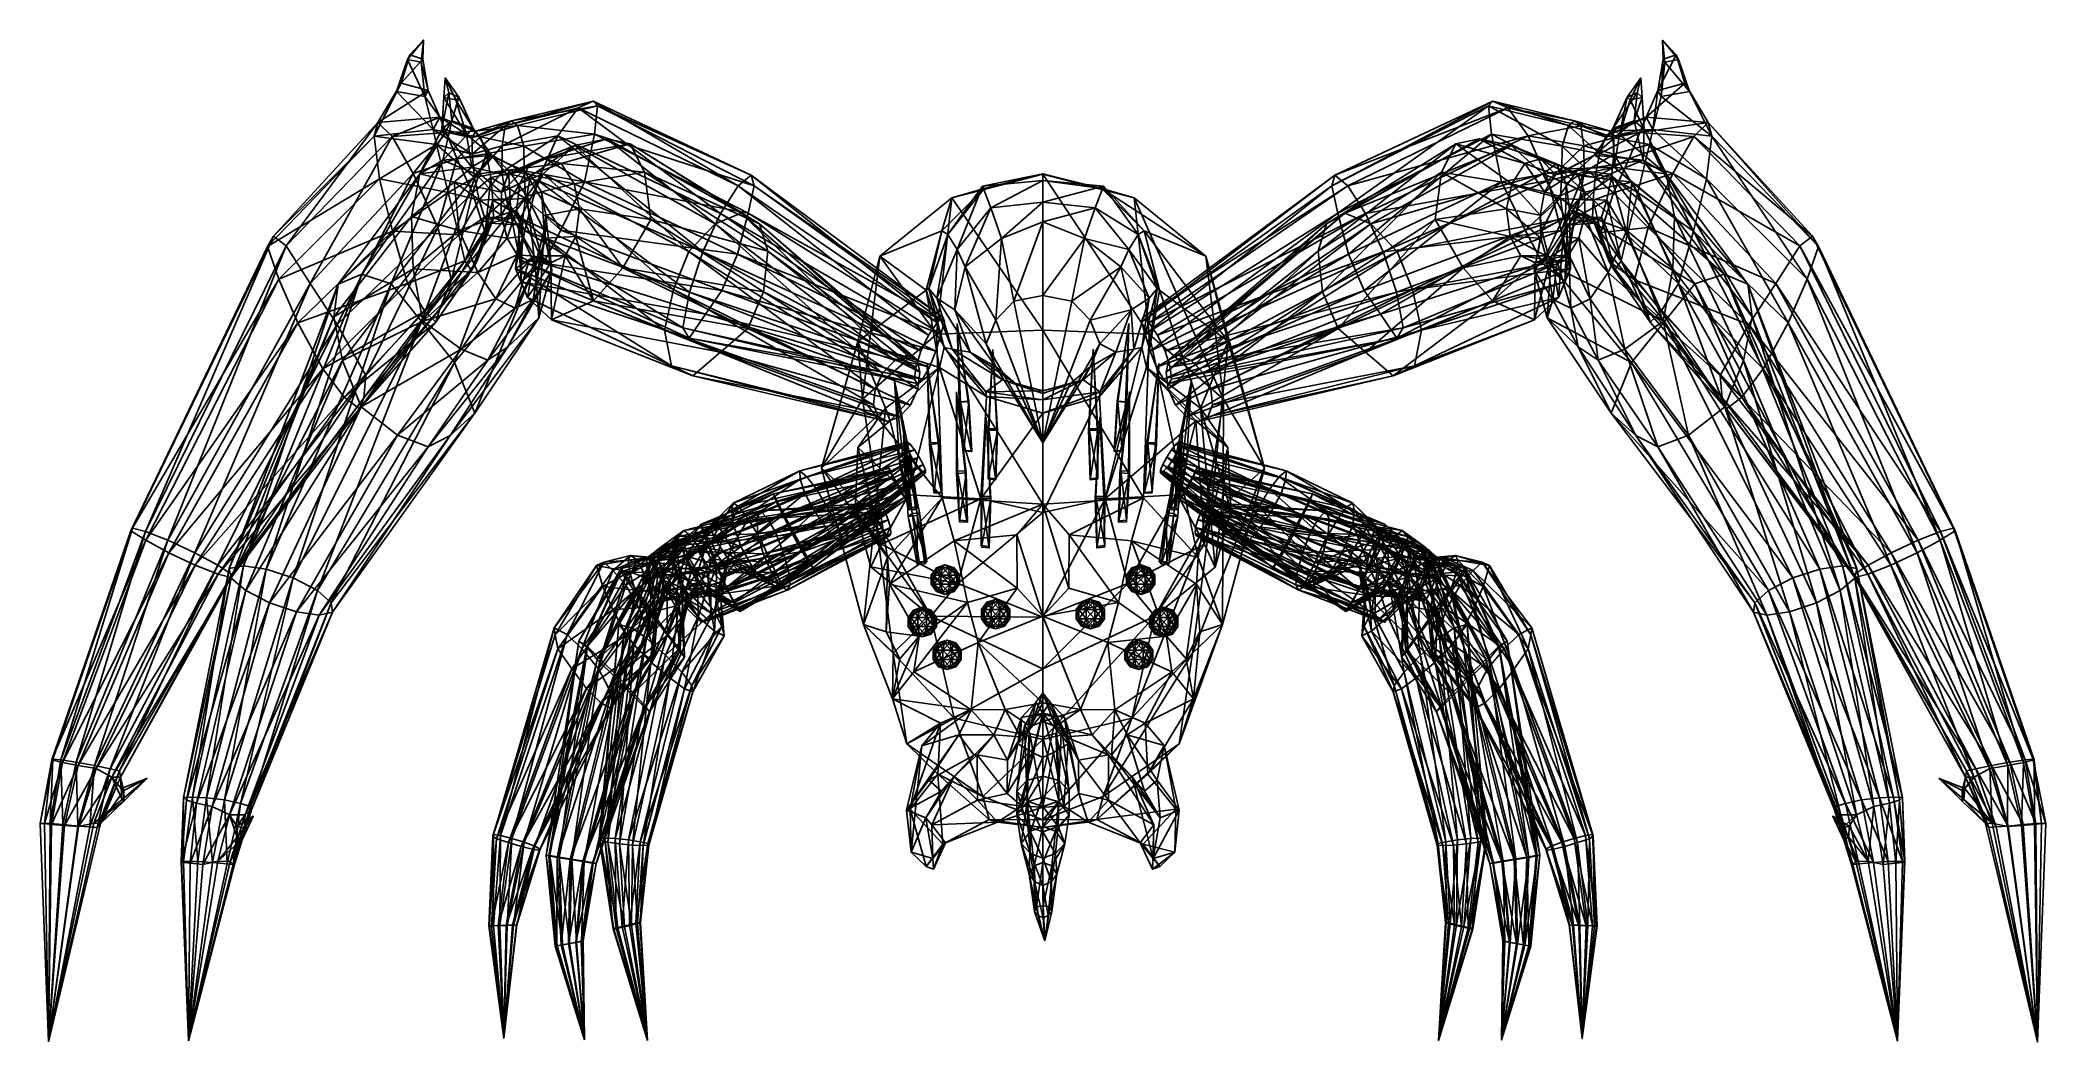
# Model space of a CAD drawing. Extents: x -86 to 86, y 0 to 86.
import ezdxf

# ---------------------------------------------------------------- set-up
doc = ezdxf.new("R2010")
doc.units = 0

msp = doc.modelspace()

# ---------------------------------------------------------------- linework, layer by layer
at = {"color": 1}
for points in [[(-55.161999, 82.33786, 14.175615), (-54.416832, 84.762375, 12.18391), (-55.564297, 81.627968, 13.081161)], [(-54.416832, 84.762375, 12.18391), (-54.615921, 84.356873, 11.651537), (-55.564297, 81.627968, 13.081161)], [(-53.314575, 84.386833, 11.971308), (-54.416832, 84.762375, 12.18391), (-55.161999, 82.33786, 14.175615)], [(-53.447914, 84.137947, 11.662907), (-54.615921, 84.356873, 11.651537), (-53.257118, 86.033356, 9.286396)], [(-54.615921, 84.356873, 11.651537), (-54.416832, 84.762375, 12.18391), (-53.257118, 86.033356, 9.286396)], [(-54.416832, 84.762375, 12.18391), (-53.314575, 84.386833, 11.971308), (-53.257118, 86.033356, 9.286396)], [(-53.314575, 84.386833, 11.971308), (-53.447914, 84.137947, 11.662907), (-53.257118, 86.033356, 9.286396)], [(55.161999, 82.33786, 14.175617), (54.416836, 84.762375, 12.183912), (52.865234, 81.690956, 13.725006)], [(54.416836, 84.762375, 12.183912), (53.314579, 84.386833, 11.97131), (52.865234, 81.690956, 13.725006)], [(53.257122, 86.033356, 9.286396), (53.314579, 84.386833, 11.97131), (54.416836, 84.762375, 12.183912)], [(53.257122, 86.033356, 9.286396), (53.447914, 84.137947, 11.662909), (53.314579, 84.386833, 11.97131)], [(53.257122, 86.033356, 9.286396), (54.615921, 84.356873, 11.651537), (53.447914, 84.137947, 11.662909)], [(53.257122, 86.033356, 9.286396), (54.416836, 84.762375, 12.183912), (54.615921, 84.356873, 11.651537)], [(54.615921, 84.356873, 11.651537), (54.416836, 84.762375, 12.183912), (55.161999, 82.33786, 14.175617)], [(-55.564297, 81.627968, 13.081161), (-54.615921, 84.356873, 11.651537), (-53.127365, 81.178543, 12.994476)], [(-52.865234, 81.690956, 13.725006), (-53.314575, 84.386833, 11.971308), (-55.161999, 82.33786, 14.175615)], [(-54.615921, 84.356873, 11.651537), (-53.447914, 84.137947, 11.662907), (-53.127365, 81.178543, 12.994476)], [(-53.447914, 84.137947, 11.662907), (-53.314575, 84.386833, 11.971308), (-52.865234, 81.690956, 13.725006)], [(-53.127365, 81.178543, 12.994476), (-53.447914, 84.137947, 11.662907), (-52.865234, 81.690956, 13.725006)], [(-50.466419, 80.886841, 43.515648), (-51.504921, 81.105766, 44.050335), (-51.406025, 82.782257, 41.324444)], [(-51.504921, 81.105766, 44.050335), (-51.080521, 81.511269, 44.42841), (-51.406025, 82.782257, 41.324444)], [(-51.080521, 81.511269, 44.42841), (-50.204639, 81.135727, 43.726269), (-51.406025, 82.782257, 41.324444)], [(-50.204639, 81.135727, 43.726269), (-50.466419, 80.886841, 43.515648), (-51.406025, 82.782257, 41.324444)], [(51.406021, 82.782257, 41.324448), (50.204636, 81.135727, 43.726269), (51.080517, 81.511269, 44.42841)], [(51.406021, 82.782257, 41.324448), (50.466419, 80.886841, 43.515648), (50.204636, 81.135727, 43.726269)], [(51.406021, 82.782257, 41.324448), (51.504917, 81.105766, 44.050335), (50.466419, 80.886841, 43.515648)], [(51.406021, 82.782257, 41.324448), (51.080517, 81.511269, 44.42841), (51.504917, 81.105766, 44.050335)], [(52.865234, 81.690956, 13.725006), (53.314579, 84.386833, 11.97131), (53.127369, 81.178543, 12.994476)], [(53.314579, 84.386833, 11.97131), (53.447914, 84.137947, 11.662909), (53.127369, 81.178543, 12.994476)], [(53.127369, 81.178543, 12.994476), (53.447914, 84.137947, 11.662909), (55.564297, 81.627968, 13.081163)], [(53.447914, 84.137947, 11.662909), (54.615921, 84.356873, 11.651537), (55.564297, 81.627968, 13.081163)], [(55.564297, 81.627968, 13.081163), (54.615921, 84.356873, 11.651537), (55.161999, 82.33786, 14.175617)], [(-57.193665, 78.959328, 16.361095), (-55.161999, 82.33786, 14.175615), (-57.508625, 77.782654, 12.726124)], [(-55.161999, 82.33786, 14.175615), (-55.564297, 81.627968, 13.081161), (-57.508625, 77.782654, 12.726124)], [(-57.508625, 77.782654, 12.726124), (-55.564297, 81.627968, 13.081161), (-52.414642, 78.360779, 12.636263)], [(-52.865234, 81.690956, 13.725006), (-55.161999, 82.33786, 14.175615), (-57.193665, 78.959328, 16.361095)], [(-51.855633, 79.396843, 15.187183), (-52.865234, 81.690956, 13.725006), (-57.193665, 78.959328, 16.361095)], [(-55.564297, 81.627968, 13.081161), (-53.127365, 81.178543, 12.994476), (-52.414642, 78.360779, 12.636263)], [(-53.127365, 81.178543, 12.994476), (-52.865234, 81.690956, 13.725006), (-51.855633, 79.396843, 15.187183)], [(-52.414642, 78.360779, 12.636263), (-53.127365, 81.178543, 12.994476), (-51.855633, 79.396843, 15.187183)], [(-50.810776, 79.086754, 46.537769), (-51.080521, 81.511269, 44.42841), (-51.677078, 78.376862, 45.757259)], [(-51.080521, 81.511269, 44.42841), (-51.504921, 81.105766, 44.050335), (-51.677078, 78.376862, 45.757259)], [(-51.677078, 78.376862, 45.757259), (-51.504921, 81.105766, 44.050335), (-49.561848, 77.927437, 44.544029)], [(-51.504921, 81.105766, 44.050335), (-50.466419, 80.886841, 43.515648), (-49.561848, 77.927437, 44.544029)], [(-50.204639, 81.135727, 43.726269), (-51.080521, 81.511269, 44.42841), (-50.810776, 79.086754, 46.537769)], [(-48.989258, 78.43985, 45.067989), (-50.204639, 81.135727, 43.726269), (-50.810776, 79.086754, 46.537769)], [(-50.466419, 80.886841, 43.515648), (-50.204639, 81.135727, 43.726269), (-48.989258, 78.43985, 45.067989)], [(50.810772, 79.086754, 46.537769), (51.080517, 81.511269, 44.42841), (48.989258, 78.43985, 45.067989)], [(51.080517, 81.511269, 44.42841), (50.204636, 81.135727, 43.726269), (48.989258, 78.43985, 45.067989)], [(48.989258, 78.43985, 45.067989), (50.204636, 81.135727, 43.726269), (49.561844, 77.927437, 44.544033)], [(50.204636, 81.135727, 43.726269), (50.466419, 80.886841, 43.515648), (49.561844, 77.927437, 44.544033)], [(50.466419, 80.886841, 43.515648), (51.504917, 81.105766, 44.050335), (51.677074, 78.376862, 45.757263)], [(51.504917, 81.105766, 44.050335), (51.080517, 81.511269, 44.42841), (50.810772, 79.086754, 46.537769)], [(51.677074, 78.376862, 45.757263), (51.504917, 81.105766, 44.050335), (50.810772, 79.086754, 46.537769)], [(57.193665, 78.959328, 16.361095), (55.161999, 82.33786, 14.175617), (51.855633, 79.396843, 15.187185)], [(55.161999, 82.33786, 14.175617), (52.865234, 81.690956, 13.725006), (51.855633, 79.396843, 15.187185)], [(51.855633, 79.396843, 15.187185), (52.865234, 81.690956, 13.725006), (52.414646, 78.360779, 12.636265)], [(52.865234, 81.690956, 13.725006), (53.127369, 81.178543, 12.994476), (52.414646, 78.360779, 12.636265)], [(52.414646, 78.360779, 12.636265), (53.127369, 81.178543, 12.994476), (57.508629, 77.782654, 12.726124)], [(53.127369, 81.178543, 12.994476), (55.564297, 81.627968, 13.081163), (57.508629, 77.782654, 12.726124)], [(55.564297, 81.627968, 13.081163), (55.161999, 82.33786, 14.175617), (57.193665, 78.959328, 16.361095)], [(57.508629, 77.782654, 12.726124), (55.564297, 81.627968, 13.081163), (57.193665, 78.959328, 16.361095)], [(-51.855633, 79.396843, 15.187183), (-57.193665, 78.959328, 16.361095), (-55.945503, 77.747238, 20.154833)], [(-51.318611, 78.099289, 17.318687), (-51.855633, 79.396843, 15.187183), (-55.945503, 77.747238, 20.154833)], [(-49.061634, 77.63829, 12.885002), (-52.414642, 78.360779, 12.636263), (-51.855633, 79.396843, 15.187183)], [(-48.797993, 78.214371, 14.283213), (-51.855633, 79.396843, 15.187183), (-51.318611, 78.099289, 17.318687)], [(-48.797993, 78.214371, 14.283213), (-49.061634, 77.63829, 12.885002), (-51.855633, 79.396843, 15.187183)], [(-49.561848, 77.927437, 44.544029), (-50.466419, 80.886841, 43.515648), (-48.989258, 78.43985, 45.067989)], [(-46.226318, 78.656647, 11.599785), (-39.966934, 80.213295, 8.02096), (-46.481281, 76.957336, 10.229746)], [(-39.966934, 80.213295, 8.02096), (-41.714626, 77.802399, 5.485355), (-46.481281, 76.957336, 10.229746)], [(-45.685677, 79.081223, 13.470568), (-38.656696, 80.795166, 11.434069), (-46.226318, 78.656647, 11.599785)], [(-38.656696, 80.795166, 11.434069), (-39.966934, 80.213295, 8.02096), (-46.226318, 78.656647, 11.599785)], [(-38.286137, 80.378769, 15.038305), (-38.656696, 80.795166, 11.434069), (-45.685677, 79.081223, 13.470568)], [(-45.170876, 78.68116, 15.336443), (-38.286137, 80.378769, 15.038305), (-45.685677, 79.081223, 13.470568)], [(-38.54623, 77.94165, 18.160028), (-38.286137, 80.378769, 15.038305), (-45.170876, 78.68116, 15.336443)], [(-27.735577, 71.11718, 5.832958), (-41.714626, 77.802399, 5.485355), (-39.966934, 80.213295, 8.02096)], [(-26.210388, 73.501877, 7.792049), (-39.966934, 80.213295, 8.02096), (-38.656696, 80.795166, 11.434069)], [(-26.210388, 73.501877, 7.792049), (-27.735577, 71.11718, 5.832958), (-39.966934, 80.213295, 8.02096)], [(-25.079727, 74.419449, 10.454828), (-38.656696, 80.795166, 11.434069), (-38.286137, 80.378769, 15.038305)], [(-25.079727, 74.419449, 10.454828), (-26.210388, 73.501877, 7.792049), (-38.656696, 80.795166, 11.434069)], [(-24.824108, 73.497101, 13.332417), (-38.286137, 80.378769, 15.038305), (-38.54623, 77.94165, 18.160028)], [(-24.824108, 73.497101, 13.332417), (-25.079727, 74.419449, 10.454828), (-38.286137, 80.378769, 15.038305)], [(38.286133, 80.378769, 15.038305), (38.656696, 80.795166, 11.434069), (24.82411, 73.497108, 13.332418)], [(38.656696, 80.795166, 11.434069), (25.079729, 74.419449, 10.454828), (24.82411, 73.497108, 13.332418)], [(38.286133, 80.378769, 15.038305), (24.82411, 73.497108, 13.332418), (25.335621, 71.152939, 15.81131)], [(38.656696, 80.795166, 11.434069), (39.966934, 80.213295, 8.020962), (25.079729, 74.419449, 10.454828)], [(39.966934, 80.213295, 8.020962), (26.210388, 73.501877, 7.792051), (25.079729, 74.419449, 10.454828)], [(38.54623, 77.94165, 18.160028), (38.286133, 80.378769, 15.038305), (25.335621, 71.152939, 15.81131)], [(39.966934, 80.213295, 8.020962), (41.714626, 77.802399, 5.485355), (26.210388, 73.501877, 7.792051)], [(38.656696, 80.795166, 11.434069), (38.286133, 80.378769, 15.038305), (45.170876, 78.68116, 15.336443)], [(45.170876, 78.68116, 15.336443), (38.286133, 80.378769, 15.038305), (44.631386, 76.928398, 16.726467)], [(38.286133, 80.378769, 15.038305), (38.54623, 77.94165, 18.160028), (44.631386, 76.928398, 16.726467)], [(45.68568, 79.081223, 13.470568), (38.656696, 80.795166, 11.434069), (45.170876, 78.68116, 15.336443)], [(39.966934, 80.213295, 8.020962), (38.656696, 80.795166, 11.434069), (45.68568, 79.081223, 13.470568)], [(41.714626, 77.802399, 5.485355), (39.966934, 80.213295, 8.020962), (46.226322, 78.656647, 11.599785)], [(46.226322, 78.656647, 11.599785), (39.966934, 80.213295, 8.020962), (45.68568, 79.081223, 13.470568)], [(51.318615, 78.099289, 17.318689), (51.855633, 79.396843, 15.187185), (48.342266, 77.71183, 15.703304)], [(51.855633, 79.396843, 15.187185), (48.797993, 78.214371, 14.283213), (48.342266, 77.71183, 15.703304)], [(51.855633, 79.396843, 15.187185), (52.414646, 78.360779, 12.636265), (48.797993, 78.214371, 14.283213)], [(49.561844, 77.927437, 44.544033), (50.466419, 80.886841, 43.515648), (51.677074, 78.376862, 45.757263)], [(57.193665, 78.959328, 16.361095), (51.855633, 79.396843, 15.187185), (51.318615, 78.099289, 17.318689)], [(-57.508625, 77.782654, 12.726124), (-57.036129, 74.111992, 10.309519), (-66.655045, 68.302818, 14.988853)], [(-57.508625, 77.782654, 12.726124), (-66.655045, 68.302818, 14.988853), (-66.153549, 69.174438, 18.428928)], [(-57.193665, 78.959328, 16.361095), (-66.153549, 69.174438, 18.428928), (-65.072906, 68.346062, 21.782097)], [(-57.193665, 78.959328, 16.361095), (-57.508625, 77.782654, 12.726124), (-66.153549, 69.174438, 18.428928)], [(-55.945503, 77.747238, 20.154833), (-57.193665, 78.959328, 16.361095), (-65.072906, 68.346062, 21.782097)], [(-55.945503, 77.747238, 20.154833), (-65.072906, 68.346062, 21.782097), (-62.986992, 65.099976, 23.426033)], [(-54.152004, 74.561081, 23.101978), (-55.945503, 77.747238, 20.154833), (-62.986992, 65.099976, 23.426033)], [(-52.414642, 78.360779, 12.636263), (-52.126064, 77.069016, 8.855497), (-57.508625, 77.782654, 12.726124)], [(-52.126064, 77.069016, 8.855497), (-57.036129, 74.111992, 10.309519), (-57.508625, 77.782654, 12.726124)], [(-51.318611, 78.099289, 17.318687), (-55.945503, 77.747238, 20.154833), (-54.152004, 74.561081, 23.101978)], [(-50.382534, 75.864418, 18.89422), (-51.318611, 78.099289, 17.318687), (-54.152004, 74.561081, 23.101978)], [(-51.588673, 75.708221, 49.418545), (-50.810776, 79.086754, 46.537769), (-53.56258, 74.531548, 46.350014)], [(-50.810776, 79.086754, 46.537769), (-51.677078, 78.376862, 45.757259), (-53.56258, 74.531548, 46.350014)], [(-53.56258, 74.531548, 46.350014), (-51.677078, 78.376862, 45.757259), (-49.098454, 75.109673, 43.89476)], [(-49.061634, 77.63829, 12.885002), (-49.079895, 76.215446, 11.772003), (-52.414642, 78.360779, 12.636263)], [(-49.079895, 76.215446, 11.772003), (-52.126064, 77.069016, 8.855497), (-52.414642, 78.360779, 12.636263)], [(-51.677078, 78.376862, 45.757259), (-49.561848, 77.927437, 44.544029), (-49.098454, 75.109673, 43.89476)], [(-48.989258, 78.43985, 45.067989), (-50.810776, 79.086754, 46.537769), (-51.588673, 75.708221, 49.418545)], [(-47.414242, 76.145737, 45.890541), (-48.989258, 78.43985, 45.067989), (-51.588673, 75.708221, 49.418545)], [(-48.342262, 77.71183, 15.703304), (-48.797993, 78.214371, 14.283213), (-51.318611, 78.099289, 17.318687)], [(-48.342262, 77.71183, 15.703304), (-51.318611, 78.099289, 17.318687), (-50.382534, 75.864418, 18.89422)], [(-47.82888, 76.253922, 16.804873), (-48.342262, 77.71183, 15.703304), (-50.382534, 75.864418, 18.89422)], [(-49.561848, 77.927437, 44.544029), (-48.989258, 78.43985, 45.067989), (-47.414242, 76.145737, 45.890541)], [(-49.098454, 75.109673, 43.89476), (-49.561848, 77.927437, 44.544029), (-47.414242, 76.145737, 45.890541)], [(-49.061634, 77.63829, 12.885002), (-46.226318, 78.656647, 11.599785), (-49.079895, 76.215446, 11.772003)], [(-46.226318, 78.656647, 11.599785), (-46.481281, 76.957336, 10.229746), (-49.079895, 76.215446, 11.772003)], [(-48.797993, 78.214371, 14.283213), (-45.685677, 79.081223, 13.470568), (-49.061634, 77.63829, 12.885002)], [(-45.685677, 79.081223, 13.470568), (-46.226318, 78.656647, 11.599785), (-49.061634, 77.63829, 12.885002)], [(-45.170876, 78.68116, 15.336443), (-45.685677, 79.081223, 13.470568), (-48.797993, 78.214371, 14.283213)], [(-48.342262, 77.71183, 15.703304), (-45.170876, 78.68116, 15.336443), (-48.797993, 78.214371, 14.283213)], [(-44.631382, 76.928398, 16.726467), (-45.170876, 78.68116, 15.336443), (-48.342262, 77.71183, 15.703304)], [(-47.82888, 76.253922, 16.804873), (-44.631382, 76.928398, 16.726467), (-48.342262, 77.71183, 15.703304)], [(-46.481281, 76.957336, 10.229746), (-41.714626, 77.802399, 5.485355), (-46.522701, 74.676842, 9.664341)], [(-41.714626, 77.802399, 5.485355), (-43.430058, 73.96627, 4.579218), (-46.522701, 74.676842, 9.664341)], [(-44.631382, 76.928398, 16.726467), (-38.54623, 77.94165, 18.160028), (-45.170876, 78.68116, 15.336443)], [(-39.411655, 73.864815, 20.99192), (-38.54623, 77.94165, 18.160028), (-44.631382, 76.928398, 16.726467)], [(-29.25211, 67.841141, 5.859867), (-43.430058, 73.96627, 4.579218), (-41.714626, 77.802399, 5.485355)], [(-27.735577, 71.11718, 5.832958), (-29.25211, 67.841141, 5.859867), (-41.714626, 77.802399, 5.485355)], [(-25.335621, 71.152931, 15.81131), (-38.54623, 77.94165, 18.160028), (-39.411655, 73.864815, 20.99192)], [(-25.335621, 71.152931, 15.81131), (-24.824108, 73.497101, 13.332417), (-38.54623, 77.94165, 18.160028)], [(38.54623, 77.94165, 18.160028), (25.335621, 71.152939, 15.81131), (26.25935, 67.644012, 16.787249)], [(41.714626, 77.802399, 5.485355), (27.735577, 71.117188, 5.832958), (26.210388, 73.501877, 7.792051)], [(39.411655, 73.864815, 20.99192), (38.54623, 77.94165, 18.160028), (26.25935, 67.644012, 16.787249)], [(41.714626, 77.802399, 5.485355), (43.430061, 73.96627, 4.579219), (27.735577, 71.117188, 5.832958)], [(44.631386, 76.928398, 16.726467), (38.54623, 77.94165, 18.160028), (44.591488, 74.790901, 17.612457)], [(38.54623, 77.94165, 18.160028), (39.411655, 73.864815, 20.99192), (44.591488, 74.790901, 17.612457)], [(46.481285, 76.957336, 10.229746), (41.714626, 77.802399, 5.485355), (46.226322, 78.656647, 11.599785)], [(43.430061, 73.96627, 4.579219), (41.714626, 77.802399, 5.485355), (46.481285, 76.957336, 10.229746)], [(45.170876, 78.68116, 15.336443), (44.631386, 76.928398, 16.726467), (47.82888, 76.253922, 16.804874)], [(45.68568, 79.081223, 13.470568), (45.170876, 78.68116, 15.336443), (48.342266, 77.71183, 15.703304)], [(48.342266, 77.71183, 15.703304), (45.170876, 78.68116, 15.336443), (47.82888, 76.253922, 16.804874)], [(48.797993, 78.214371, 14.283213), (45.68568, 79.081223, 13.470568), (48.342266, 77.71183, 15.703304)], [(46.226322, 78.656647, 11.599785), (45.68568, 79.081223, 13.470568), (48.797993, 78.214371, 14.283213)], [(46.481285, 76.957336, 10.229746), (46.226322, 78.656647, 11.599785), (49.061634, 77.63829, 12.885002)], [(49.061634, 77.63829, 12.885002), (46.226322, 78.656647, 11.599785), (48.797993, 78.214371, 14.283213)], [(49.079895, 76.215446, 11.772005), (46.481285, 76.957336, 10.229746), (49.061634, 77.63829, 12.885002)], [(51.588669, 75.708221, 49.418545), (50.810772, 79.086754, 46.537769), (47.414242, 76.145737, 45.890541)], [(50.810772, 79.086754, 46.537769), (48.989258, 78.43985, 45.067989), (47.414242, 76.145737, 45.890541)], [(47.414242, 76.145737, 45.890541), (48.989258, 78.43985, 45.067989), (49.09845, 75.109673, 43.89476)], [(50.382534, 75.864418, 18.89422), (51.318615, 78.099289, 17.318689), (47.82888, 76.253922, 16.804874)], [(51.318615, 78.099289, 17.318689), (48.342266, 77.71183, 15.703304), (47.82888, 76.253922, 16.804874)], [(52.414646, 78.360779, 12.636265), (49.061634, 77.63829, 12.885002), (48.797993, 78.214371, 14.283213)], [(48.989258, 78.43985, 45.067989), (49.561844, 77.927437, 44.544033), (49.09845, 75.109673, 43.89476)], [(52.414646, 78.360779, 12.636265), (52.126068, 77.069016, 8.855499), (49.061634, 77.63829, 12.885002)], [(52.126068, 77.069016, 8.855499), (49.079895, 76.215446, 11.772005), (49.061634, 77.63829, 12.885002)], [(49.09845, 75.109673, 43.89476), (49.561844, 77.927437, 44.544033), (53.56258, 74.531548, 46.350014)], [(49.561844, 77.927437, 44.544033), (51.677074, 78.376862, 45.757263), (53.56258, 74.531548, 46.350014)], [(55.945503, 77.747238, 20.154835), (51.318615, 78.099289, 17.318689), (50.382534, 75.864418, 18.89422)], [(54.152008, 74.561081, 23.101982), (55.945503, 77.747238, 20.154835), (50.382534, 75.864418, 18.89422)], [(51.677074, 78.376862, 45.757263), (50.810772, 79.086754, 46.537769), (51.588669, 75.708221, 49.418545)], [(55.945503, 77.747238, 20.154835), (57.193665, 78.959328, 16.361095), (51.318615, 78.099289, 17.318689)], [(53.56258, 74.531548, 46.350014), (51.677074, 78.376862, 45.757263), (51.588669, 75.708221, 49.418545)], [(57.036125, 74.111992, 10.309521), (52.126068, 77.069016, 8.855499), (52.414646, 78.360779, 12.636265)], [(57.508629, 77.782654, 12.726124), (57.036125, 74.111992, 10.309521), (52.414646, 78.360779, 12.636265)], [(65.072906, 68.346062, 21.782097), (55.945503, 77.747238, 20.154835), (54.152008, 74.561081, 23.101982)], [(66.153549, 69.174438, 18.42893), (57.193665, 78.959328, 16.361095), (55.945503, 77.747238, 20.154835)], [(65.072906, 68.346062, 21.782097), (66.153549, 69.174438, 18.42893), (55.945503, 77.747238, 20.154835)], [(65.699081, 65.483353, 12.376343), (57.036125, 74.111992, 10.309521), (57.508629, 77.782654, 12.726124)], [(66.153549, 69.174438, 18.42893), (66.655045, 68.302818, 14.988855), (57.193665, 78.959328, 16.361095)], [(66.655045, 68.302818, 14.988855), (57.508629, 77.782654, 12.726124), (57.193665, 78.959328, 16.361095)], [(66.655045, 68.302818, 14.988855), (65.699081, 65.483353, 12.376343), (57.508629, 77.782654, 12.726124)], [(-52.126064, 77.069016, 8.855497), (-51.146622, 72.919998, 7.901781), (-57.036129, 74.111992, 10.309519)], [(-49.079895, 76.215446, 11.772003), (-48.870777, 74.235245, 11.340227), (-52.126064, 77.069016, 8.855497)], [(-48.870777, 74.235245, 11.340227), (-51.146622, 72.919998, 7.901781), (-52.126064, 77.069016, 8.855497)], [(-47.414242, 76.145737, 45.890541), (-51.588673, 75.708221, 49.418545), (-48.715221, 74.496132, 52.192287)], [(-47.82888, 76.253922, 16.804873), (-50.382534, 75.864418, 18.89422), (-49.046299, 72.909782, 19.604006)], [(-46.016434, 74.387184, 42.550987), (-49.098454, 75.109673, 43.89476), (-47.414242, 76.145737, 45.890541)], [(-49.079895, 76.215446, 11.772003), (-46.481281, 76.957336, 10.229746), (-48.870777, 74.235245, 11.340227)], [(-47.479164, 74.225716, 16.918734), (-47.82888, 76.253922, 16.804873), (-49.046299, 72.909782, 19.604006)], [(-46.481281, 76.957336, 10.229746), (-46.522701, 74.676842, 9.664341), (-48.870777, 74.235245, 11.340227)], [(-45.945103, 74.848183, 47.525566), (-47.414242, 76.145737, 45.890541), (-48.715221, 74.496132, 52.192287)], [(-44.591488, 74.790901, 17.612457), (-44.631382, 76.928398, 16.726467), (-47.82888, 76.253922, 16.804873)], [(-47.479164, 74.225716, 16.918734), (-44.591488, 74.790901, 17.612457), (-47.82888, 76.253922, 16.804873)], [(-45.131115, 74.963264, 43.66486), (-47.414242, 76.145737, 45.890541), (-45.945103, 74.848183, 47.525566)], [(-45.131115, 74.963264, 43.66486), (-46.016434, 74.387184, 42.550987), (-47.414242, 76.145737, 45.890541)], [(-44.107777, 75.40554, 40.091759), (-40.239956, 76.962189, 34.006706), (-44.972279, 73.70623, 38.99876)], [(-40.239956, 76.962189, 34.006706), (-42.968502, 74.551292, 32.578854), (-44.972279, 73.70623, 38.99876)], [(-44.591488, 74.790901, 17.612457), (-39.411655, 73.864815, 20.99192), (-44.631382, 76.928398, 16.726467)], [(-42.75703, 75.830116, 41.494469), (-37.489117, 77.54406, 36.414799), (-44.107777, 75.40554, 40.091759)], [(-37.489117, 77.54406, 36.414799), (-40.239956, 76.962189, 34.006706), (-44.107777, 75.40554, 40.091759)], [(-30.440784, 67.866074, 26.366699), (-42.968502, 74.551292, 32.578854), (-40.239956, 76.962189, 34.006706)], [(-35.480358, 77.127663, 39.43021), (-37.489117, 77.54406, 36.414799), (-42.75703, 75.830116, 41.494469)], [(-41.431423, 75.430054, 42.904892), (-35.480358, 77.127663, 39.43021), (-42.75703, 75.830116, 41.494469)], [(-34.254505, 74.690544, 42.312935), (-35.480358, 77.127663, 39.43021), (-41.431423, 75.430054, 42.904892)], [(-28.177937, 70.250763, 27.388351), (-40.239956, 76.962189, 34.006706), (-37.489117, 77.54406, 36.414799)], [(-28.177937, 70.250763, 27.388351), (-30.440784, 67.866074, 26.366699), (-40.239956, 76.962189, 34.006706)], [(-25.935892, 71.168335, 29.216469), (-37.489117, 77.54406, 36.414799), (-35.480358, 77.127663, 39.43021)], [(-25.935892, 71.168335, 29.216469), (-28.177937, 70.250763, 27.388351), (-37.489117, 77.54406, 36.414799)], [(-24.36771, 70.245995, 31.642712), (-35.480358, 77.127663, 39.43021), (-34.254505, 74.690544, 42.312935)], [(-24.36771, 70.245995, 31.642712), (-25.935892, 71.168335, 29.216469), (-35.480358, 77.127663, 39.43021)], [(34.254501, 74.690544, 42.312935), (35.480354, 77.127663, 39.430214), (23.664059, 67.901825, 34.074055)], [(35.480354, 77.127663, 39.430214), (24.367708, 70.245995, 31.642712), (23.664059, 67.901825, 34.074055)], [(35.480354, 77.127663, 39.430214), (37.489113, 77.54406, 36.414799), (24.367708, 70.245995, 31.642712)], [(37.489113, 77.54406, 36.414799), (25.935892, 71.168335, 29.216469), (24.367708, 70.245995, 31.642712)], [(37.489113, 77.54406, 36.414799), (40.239956, 76.962189, 34.006706), (25.935892, 71.168335, 29.216469)], [(40.239956, 76.962189, 34.006706), (28.177937, 70.250763, 27.388351), (25.935892, 71.168335, 29.216469)], [(40.239956, 76.962189, 34.006706), (42.968502, 74.551292, 32.578857), (28.177937, 70.250763, 27.388351)], [(35.480354, 77.127663, 39.430214), (34.254501, 74.690544, 42.312935), (40.305908, 73.677292, 43.88287)], [(37.489113, 77.54406, 36.414799), (35.480354, 77.127663, 39.430214), (41.431419, 75.430054, 42.904892)], [(41.431419, 75.430054, 42.904892), (35.480354, 77.127663, 39.430214), (40.305908, 73.677292, 43.88287)], [(42.757027, 75.830116, 41.494469), (37.489113, 77.54406, 36.414799), (41.431419, 75.430054, 42.904892)], [(40.239956, 76.962189, 34.006706), (37.489113, 77.54406, 36.414799), (42.757027, 75.830116, 41.494469)], [(42.968502, 74.551292, 32.578857), (40.239956, 76.962189, 34.006706), (44.107777, 75.40554, 40.091759)], [(44.107777, 75.40554, 40.091759), (40.239956, 76.962189, 34.006706), (42.757027, 75.830116, 41.494469)], [(46.522705, 74.676842, 9.664341), (43.430061, 73.96627, 4.579219), (46.481285, 76.957336, 10.229746)], [(45.945099, 74.848183, 47.52557), (47.414242, 76.145737, 45.890541), (44.065674, 74.460724, 44.708504)], [(47.414242, 76.145737, 45.890541), (45.131111, 74.963264, 43.66486), (44.065674, 74.460724, 44.708504)], [(44.631386, 76.928398, 16.726467), (44.591488, 74.790901, 17.612457), (47.479164, 74.225716, 16.918734)], [(47.82888, 76.253922, 16.804874), (44.631386, 76.928398, 16.726467), (47.479164, 74.225716, 16.918734)], [(47.414242, 76.145737, 45.890541), (49.09845, 75.109673, 43.89476), (45.131111, 74.963264, 43.66486)], [(51.588669, 75.708221, 49.418545), (47.414242, 76.145737, 45.890541), (45.945099, 74.848183, 47.52557)], [(46.522705, 74.676842, 9.664341), (46.481285, 76.957336, 10.229746), (49.079895, 76.215446, 11.772005)], [(48.870781, 74.235245, 11.340227), (46.522705, 74.676842, 9.664341), (49.079895, 76.215446, 11.772005)], [(50.382534, 75.864418, 18.89422), (47.82888, 76.253922, 16.804874), (47.479164, 74.225716, 16.918734)], [(51.146622, 72.919998, 7.901783), (48.870781, 74.235245, 11.340227), (49.079895, 76.215446, 11.772005)], [(52.126068, 77.069016, 8.855499), (51.146622, 72.919998, 7.901783), (49.079895, 76.215446, 11.772005)], [(55.927277, 69.615692, 8.482758), (51.146622, 72.919998, 7.901783), (52.126068, 77.069016, 8.855499)], [(57.036125, 74.111992, 10.309521), (55.927277, 69.615692, 8.482758), (52.126068, 77.069016, 8.855499)], [(-54.152004, 74.561081, 23.101978), (-62.986992, 65.099976, 23.426033), (-60.67783, 61.575043, 25.14045)], [(-52.019405, 69.935059, 23.583488), (-54.152004, 74.561081, 23.101978), (-60.67783, 61.575043, 25.14045)], [(-53.56258, 74.531548, 46.350014), (-54.27169, 70.860886, 43.991962), (-60.598026, 65.051712, 52.617348)], [(-53.56258, 74.531548, 46.350014), (-60.598026, 65.051712, 52.617348), (-58.550007, 65.923332, 55.426476)], [(-51.588673, 75.708221, 49.418545), (-58.550007, 65.923332, 55.426476), (-56.03022, 65.094955, 57.888634)], [(-51.588673, 75.708221, 49.418545), (-53.56258, 74.531548, 46.350014), (-58.550007, 65.923332, 55.426476)], [(-48.715221, 74.496132, 52.192287), (-51.588673, 75.708221, 49.418545), (-56.03022, 65.094955, 57.888634)], [(-48.715221, 74.496132, 52.192287), (-56.03022, 65.094955, 57.888634), (-53.418346, 61.848869, 58.369987)], [(-50.60648, 73.817909, 40.415775), (-54.27169, 70.860886, 43.991962), (-53.56258, 74.531548, 46.350014)], [(-50.382534, 75.864418, 18.89422), (-54.152004, 74.561081, 23.101978), (-52.019405, 69.935059, 23.583488)], [(-49.098454, 75.109673, 43.89476), (-50.60648, 73.817909, 40.415775), (-53.56258, 74.531548, 46.350014)], [(-45.754223, 71.309975, 53.962814), (-48.715221, 74.496132, 52.192287), (-53.418346, 61.848869, 58.369987)], [(-49.046299, 72.909782, 19.604006), (-50.382534, 75.864418, 18.89422), (-52.019405, 69.935059, 23.583488)], [(-48.870777, 74.235245, 11.340227), (-48.477768, 72.26152, 11.674603), (-51.146622, 72.919998, 7.901781)], [(-46.551674, 72.96434, 41.57497), (-50.60648, 73.817909, 40.415775), (-49.098454, 75.109673, 43.89476)], [(-46.016434, 74.387184, 42.550987), (-46.551674, 72.96434, 41.57497), (-49.098454, 75.109673, 43.89476)], [(-47.479164, 74.225716, 16.918734), (-49.046299, 72.909782, 19.604006), (-47.956944, 69.482567, 18.920095)], [(-48.870777, 74.235245, 11.340227), (-46.522701, 74.676842, 9.664341), (-48.477768, 72.26152, 11.674603)], [(-45.945103, 74.848183, 47.525566), (-48.715221, 74.496132, 52.192287), (-45.754223, 71.309975, 53.962814)], [(-46.522701, 74.676842, 9.664341), (-46.152027, 72.391922, 10.137903), (-48.477768, 72.26152, 11.674603)], [(-47.288437, 72.26152, 16.417648), (-47.479164, 74.225716, 16.918734), (-47.956944, 69.482567, 18.920095)], [(-44.498871, 72.415749, 16.819292), (-44.591488, 74.790901, 17.612457), (-47.479164, 74.225716, 16.918734)], [(-47.288437, 72.26152, 16.417648), (-44.498871, 72.415749, 16.819292), (-47.479164, 74.225716, 16.918734)], [(-46.016434, 74.387184, 42.550987), (-44.107777, 75.40554, 40.091759), (-46.551674, 72.96434, 41.57497)], [(-44.107777, 75.40554, 40.091759), (-44.972279, 73.70623, 38.99876), (-46.551674, 72.96434, 41.57497)], [(-46.522701, 74.676842, 9.664341), (-43.430058, 73.96627, 4.579218), (-46.152027, 72.391922, 10.137903)], [(-45.131115, 74.963264, 43.66486), (-42.75703, 75.830116, 41.494469), (-46.016434, 74.387184, 42.550987)], [(-42.75703, 75.830116, 41.494469), (-44.107777, 75.40554, 40.091759), (-46.016434, 74.387184, 42.550987)], [(-44.065674, 74.460724, 44.7085), (-45.131115, 74.963264, 43.66486), (-45.945103, 74.848183, 47.525566)], [(-44.382259, 72.613312, 48.482677), (-45.945103, 74.848183, 47.525566), (-45.754223, 71.309975, 53.962814)], [(-44.065674, 74.460724, 44.7085), (-45.945103, 74.848183, 47.525566), (-44.382259, 72.613312, 48.482677)], [(-44.972279, 73.70623, 38.99876), (-42.968502, 74.551292, 32.578854), (-45.272617, 71.425735, 38.517929)], [(-42.968502, 74.551292, 32.578854), (-44.908554, 70.715164, 32.577358), (-45.272617, 71.425735, 38.517929)], [(-41.431423, 75.430054, 42.904892), (-42.75703, 75.830116, 41.494469), (-45.131115, 74.963264, 43.66486)], [(-44.065674, 74.460724, 44.7085), (-41.431423, 75.430054, 42.904892), (-45.131115, 74.963264, 43.66486)], [(-31.769732, 64.590034, 27.097794), (-44.908554, 70.715164, 32.577358), (-42.968502, 74.551292, 32.578854)], [(-44.498871, 72.415749, 16.819292), (-41.443211, 69.700127, 19.659935), (-44.591488, 74.790901, 17.612457)], [(-41.443211, 69.700127, 19.659935), (-39.411655, 73.864815, 20.99192), (-44.591488, 74.790901, 17.612457)], [(-43.097786, 73.002815, 45.443493), (-44.065674, 74.460724, 44.7085), (-44.382259, 72.613312, 48.482677)], [(-40.305912, 73.677292, 43.882866), (-41.431423, 75.430054, 42.904892), (-44.065674, 74.460724, 44.7085)], [(-43.097786, 73.002815, 45.443493), (-40.305912, 73.677292, 43.882866), (-44.065674, 74.460724, 44.7085)], [(-30.440784, 67.866074, 26.366699), (-31.769732, 64.590034, 27.097794), (-42.968502, 74.551292, 32.578854)], [(-40.305912, 73.677292, 43.882866), (-34.254505, 74.690544, 42.312935), (-41.431423, 75.430054, 42.904892)], [(-33.699287, 70.613708, 45.221596), (-34.254505, 74.690544, 42.312935), (-40.305912, 73.677292, 43.882866)], [(-23.664061, 67.901825, 34.074055), (-34.254505, 74.690544, 42.312935), (-33.699287, 70.613708, 45.221596)], [(-23.664061, 67.901825, 34.074055), (-24.36771, 70.245995, 31.642712), (-34.254505, 74.690544, 42.312935)], [(-9.10951, 61.728271, 8.430202), (-26.210388, 73.501877, 7.792049), (-25.079727, 74.419449, 10.454828)], [(-8.58792, 62.188248, 9.830122), (-25.079727, 74.419449, 10.454828), (-24.824108, 73.497101, 13.332417)], [(-8.58792, 62.188248, 9.830122), (-9.10951, 61.728271, 8.430202), (-25.079727, 74.419449, 10.454828)], [(-0.005786, 61.085861, 35.235863), (-0.009531, 74.510429, 5.284332), (-7.843505, 72.481201, 4.544482)], [(-7.843505, 72.481201, 4.544482), (-0.009531, 74.510429, 5.284332), (-5.048552, 73.277229, -24.500366)], [(-5.048552, 73.277229, -24.500366), (-0.0017, 74.539024, -24.43091), (-5.20551, 73.471298, -39.494179)], [(-0.0017, 74.539024, -24.43091), (-0.000679, 73.979286, -39.498604), (-5.20551, 73.471298, -39.494179)], [(-0.009531, 74.510429, 5.284332), (-0.0017, 74.539024, -24.43091), (-5.048552, 73.277229, -24.500366)], [(-0.0017, 74.539024, -24.43091), (-0.009531, 74.510429, 5.284332), (7.834317, 72.483925, 4.545161)], [(7.834317, 72.483925, 4.545161), (-0.009531, 74.510429, 5.284332), (9.113138, 60.757988, 35.11261)], [(-0.009531, 74.510429, 5.284332), (-0.005786, 61.085861, 35.235863), (9.113138, 60.757988, 35.11261)], [(-0.000679, 73.979286, -39.498604), (-0.0017, 74.539024, -24.43091), (5.04447, 73.277908, -24.500368)], [(5.04447, 73.277908, -24.500368), (-0.0017, 74.539024, -24.43091), (7.834317, 72.483925, 4.545161)], [(24.82411, 73.497108, 13.332418), (25.079729, 74.419449, 10.454828), (8.461769, 61.797729, 11.336575)], [(25.079729, 74.419449, 10.454828), (8.587921, 62.188248, 9.830122), (8.461769, 61.797729, 11.336575)], [(25.079729, 74.419449, 10.454828), (26.210388, 73.501877, 7.792051), (8.587921, 62.188248, 9.830122)], [(34.254501, 74.690544, 42.312935), (23.664059, 67.901825, 34.074055), (24.026009, 64.392899, 35.368168)], [(33.699287, 70.613708, 45.221596), (34.254501, 74.690544, 42.312935), (24.026009, 64.392899, 35.368168)], [(42.968502, 74.551292, 32.578857), (30.440783, 67.866074, 26.366699), (28.177937, 70.250763, 27.388351)], [(42.968502, 74.551292, 32.578857), (44.908554, 70.715164, 32.577362), (30.440783, 67.866074, 26.366699)], [(34.254501, 74.690544, 42.312935), (33.699287, 70.613708, 45.221596), (39.857403, 71.539795, 44.647991)], [(40.305908, 73.677292, 43.88287), (34.254501, 74.690544, 42.312935), (39.857403, 71.539795, 44.647991)], [(44.591488, 74.790901, 17.612457), (39.411655, 73.864815, 20.99192), (44.498871, 72.415749, 16.819294)], [(41.431419, 75.430054, 42.904892), (40.305908, 73.677292, 43.88287), (43.097786, 73.002815, 45.443493)], [(42.757027, 75.830116, 41.494469), (41.431419, 75.430054, 42.904892), (44.065674, 74.460724, 44.708504)], [(44.065674, 74.460724, 44.708504), (41.431419, 75.430054, 42.904892), (43.097786, 73.002815, 45.443493)], [(45.131111, 74.963264, 43.66486), (42.757027, 75.830116, 41.494469), (44.065674, 74.460724, 44.708504)], [(44.107777, 75.40554, 40.091759), (42.757027, 75.830116, 41.494469), (45.131111, 74.963264, 43.66486)], [(44.972279, 73.70623, 38.99876), (42.968502, 74.551292, 32.578857), (44.107777, 75.40554, 40.091759)], [(44.908554, 70.715164, 32.577362), (42.968502, 74.551292, 32.578857), (44.972279, 73.70623, 38.99876)], [(44.382256, 72.613312, 48.482681), (45.945099, 74.848183, 47.52557), (43.097786, 73.002815, 45.443493)], [(45.945099, 74.848183, 47.52557), (44.065674, 74.460724, 44.708504), (43.097786, 73.002815, 45.443493)], [(44.554562, 69.658928, 5.789055), (43.430061, 73.96627, 4.579219), (46.522705, 74.676842, 9.664341)], [(44.972279, 73.70623, 38.99876), (44.107777, 75.40554, 40.091759), (46.01643, 74.387184, 42.550991)], [(46.01643, 74.387184, 42.550991), (44.107777, 75.40554, 40.091759), (45.131111, 74.963264, 43.66486)], [(48.715218, 74.496132, 52.192287), (45.945099, 74.848183, 47.52557), (44.382256, 72.613312, 48.482681)], [(45.754219, 71.309975, 53.962814), (48.715218, 74.496132, 52.192287), (44.382256, 72.613312, 48.482681)], [(44.591488, 74.790901, 17.612457), (44.498871, 72.415749, 16.819294), (47.288437, 72.26152, 16.417648)], [(46.152031, 72.391922, 10.137905), (44.554562, 69.658928, 5.789055), (46.522705, 74.676842, 9.664341)], [(47.479164, 74.225716, 16.918734), (44.591488, 74.790901, 17.612457), (47.288437, 72.26152, 16.417648)], [(46.55167, 72.96434, 41.57497), (44.972279, 73.70623, 38.99876), (46.01643, 74.387184, 42.550991)], [(49.09845, 75.109673, 43.89476), (46.01643, 74.387184, 42.550991), (45.131111, 74.963264, 43.66486)], [(56.030216, 65.094955, 57.888634), (48.715218, 74.496132, 52.192287), (45.754219, 71.309975, 53.962814)], [(48.715218, 74.496132, 52.192287), (51.588669, 75.708221, 49.418545), (45.945099, 74.848183, 47.52557)], [(49.09845, 75.109673, 43.89476), (50.606476, 73.817909, 40.415775), (46.01643, 74.387184, 42.550991)], [(50.606476, 73.817909, 40.415775), (46.55167, 72.96434, 41.57497), (46.01643, 74.387184, 42.550991)], [(46.152031, 72.391922, 10.137905), (46.522705, 74.676842, 9.664341), (48.870781, 74.235245, 11.340227)], [(48.477768, 72.26152, 11.674603), (46.152031, 72.391922, 10.137905), (48.870781, 74.235245, 11.340227)], [(49.046303, 72.909782, 19.604006), (47.479164, 74.225716, 16.918734), (47.288437, 72.26152, 16.417648)], [(49.046303, 72.909782, 19.604006), (50.382534, 75.864418, 18.89422), (47.479164, 74.225716, 16.918734)], [(50.209507, 69.297005, 9.550186), (48.477768, 72.26152, 11.674603), (48.870781, 74.235245, 11.340227)], [(58.550003, 65.923332, 55.426483), (51.588669, 75.708221, 49.418545), (48.715218, 74.496132, 52.192287)], [(56.030216, 65.094955, 57.888634), (58.550003, 65.923332, 55.426483), (48.715218, 74.496132, 52.192287)], [(51.146622, 72.919998, 7.901783), (50.209507, 69.297005, 9.550186), (48.870781, 74.235245, 11.340227)], [(54.152008, 74.561081, 23.101982), (50.382534, 75.864418, 18.89422), (49.046303, 72.909782, 19.604006)], [(52.019405, 69.935059, 23.583488), (54.152008, 74.561081, 23.101982), (49.046303, 72.909782, 19.604006)], [(53.56258, 74.531548, 46.350014), (54.271687, 70.860886, 43.991962), (49.09845, 75.109673, 43.89476)], [(54.271687, 70.860886, 43.991962), (50.606476, 73.817909, 40.415775), (49.09845, 75.109673, 43.89476)], [(58.550003, 65.923332, 55.426483), (60.598022, 65.051712, 52.617348), (51.588669, 75.708221, 49.418545)], [(60.598022, 65.051712, 52.617348), (53.56258, 74.531548, 46.350014), (51.588669, 75.708221, 49.418545)], [(62.986992, 65.099976, 23.426033), (54.152008, 74.561081, 23.101982), (52.019405, 69.935059, 23.583488)], [(60.598022, 65.051712, 52.617348), (60.97084, 62.232246, 49.860523), (53.56258, 74.531548, 46.350014)], [(60.97084, 62.232246, 49.860523), (54.271687, 70.860886, 43.991962), (53.56258, 74.531548, 46.350014)], [(62.986992, 65.099976, 23.426033), (65.072906, 68.346062, 21.782097), (54.152008, 74.561081, 23.101982)], [(-57.036129, 74.111992, 10.309519), (-65.699081, 65.483353, 12.376341), (-66.655045, 68.302818, 14.988853)], [(-57.036129, 74.111992, 10.309519), (-55.927277, 69.615692, 8.482758), (-65.699081, 65.483353, 12.376341)], [(-51.146622, 72.919998, 7.901781), (-55.927277, 69.615692, 8.482758), (-57.036129, 74.111992, 10.309519)], [(-51.146622, 72.919998, 7.901781), (-50.209507, 69.297005, 9.550184), (-55.927277, 69.615692, 8.482758)], [(-50.60648, 73.817909, 40.415775), (-50.184879, 69.668892, 39.115337), (-54.27169, 70.860886, 43.991962)], [(-49.046299, 72.909782, 19.604006), (-52.019405, 69.935059, 23.583488), (-50.84758, 65.422752, 21.988136)], [(-48.477768, 72.26152, 11.674603), (-50.209507, 69.297005, 9.550184), (-51.146622, 72.919998, 7.901781)], [(-47.956944, 69.482567, 18.920095), (-49.046299, 72.909782, 19.604006), (-50.84758, 65.422752, 21.988136)], [(-46.551674, 72.96434, 41.57497), (-46.568069, 70.984138, 41.095497), (-50.60648, 73.817909, 40.415775)], [(-46.568069, 70.984138, 41.095497), (-50.184879, 69.668892, 39.115337), (-50.60648, 73.817909, 40.415775)], [(-46.551674, 72.96434, 41.57497), (-44.972279, 73.70623, 38.99876), (-46.568069, 70.984138, 41.095497)], [(-44.972279, 73.70623, 38.99876), (-45.272617, 71.425735, 38.517929), (-46.568069, 70.984138, 41.095497)], [(-43.430058, 73.96627, 4.579218), (-44.554562, 69.658928, 5.789053), (-46.152027, 72.391922, 10.137903)], [(-44.382259, 72.613312, 48.482677), (-45.754223, 71.309975, 53.962814), (-43.643196, 66.683952, 53.394135)], [(-30.381128, 64.351959, 6.378342), (-44.554562, 69.658928, 5.789053), (-43.430058, 73.96627, 4.579218)], [(-43.097786, 73.002815, 45.443493), (-44.382259, 72.613312, 48.482677), (-42.869217, 69.658676, 48.487339)], [(-42.869217, 69.658676, 48.487339), (-44.382259, 72.613312, 48.482677), (-43.643196, 66.683952, 53.394135)], [(-29.25211, 67.841141, 5.859867), (-30.381128, 64.351959, 6.378342), (-43.430058, 73.96627, 4.579218)], [(-39.857407, 71.539795, 44.647991), (-40.305912, 73.677292, 43.882866), (-43.097786, 73.002815, 45.443493)], [(-42.735332, 70.974609, 45.381107), (-43.097786, 73.002815, 45.443493), (-42.869217, 69.658676, 48.487339)], [(-42.735332, 70.974609, 45.381107), (-39.857407, 71.539795, 44.647991), (-43.097786, 73.002815, 45.443493)], [(-26.259348, 67.644005, 16.787249), (-39.411655, 73.864815, 20.99192), (-41.443211, 69.700127, 19.659935)], [(-39.857407, 71.539795, 44.647991), (-33.699287, 70.613708, 45.221596), (-40.305912, 73.677292, 43.882866)], [(-26.259348, 67.644005, 16.787249), (-25.335621, 71.152931, 15.81131), (-39.411655, 73.864815, 20.99192)], [(-9.846489, 60.658493, 7.603807), (-27.735577, 71.11718, 5.832958), (-26.210388, 73.501877, 7.792049)], [(-9.10951, 61.728271, 8.430202), (-9.846489, 60.658493, 7.603807), (-26.210388, 73.501877, 7.792049)], [(-8.46177, 61.797729, 11.336573), (-24.824108, 73.497101, 13.332417), (-25.335621, 71.152931, 15.81131)], [(-8.46177, 61.797729, 11.336573), (-8.58792, 62.188248, 9.830122), (-24.824108, 73.497101, 13.332417)], [(-9.143435, 60.764458, 35.118057), (-7.843505, 72.481201, 4.544482), (-14.01937, 67.454773, 2.847218)], [(-14.01937, 67.454773, 2.847218), (-7.843505, 72.481201, 4.544482), (-8.697075, 69.652534, -24.690691)], [(-9.143435, 60.764458, 35.118057), (-0.005786, 61.085861, 35.235863), (-7.843505, 72.481201, 4.544482)], [(-8.697075, 69.652534, -24.690691), (-5.048552, 73.277229, -24.500366), (-8.18398, 69.312744, -39.02943)], [(-7.843505, 72.481201, 4.544482), (-5.048552, 73.277229, -24.500366), (-8.697075, 69.652534, -24.690691)], [(-8.18398, 69.312744, -39.02943), (-5.20551, 73.471298, -39.494179), (-7.374332, 68.045837, -45.767082)], [(-5.048552, 73.277229, -24.500366), (-5.20551, 73.471298, -39.494179), (-8.18398, 69.312744, -39.02943)], [(-5.20551, 73.471298, -39.494179), (-4.488131, 71.612991, -46.364273), (-7.374332, 68.045837, -45.767082)], [(-5.20551, 73.471298, -39.494179), (-0.000679, 73.979286, -39.498604), (-4.488131, 71.612991, -46.364273)], [(-0.000679, 73.979286, -39.498604), (-0.000679, 72.09272, -46.434067), (-4.488131, 71.612991, -46.364273)], [(-0.000679, 72.09272, -46.434067), (-0.000679, 73.979286, -39.498604), (5.199386, 73.473343, -39.494179)], [(5.199386, 73.473343, -39.494179), (-0.000679, 73.979286, -39.498604), (5.04447, 73.277908, -24.500368)], [(4.478601, 71.612312, -46.364273), (-0.000679, 72.09272, -46.434067), (5.199386, 73.473343, -39.494179)], [(4.478601, 71.612312, -46.364273), (5.199386, 73.473343, -39.494179), (8.181941, 69.312744, -39.02943)], [(5.199386, 73.473343, -39.494179), (5.04447, 73.277908, -24.500368), (8.693674, 69.652534, -24.690693)], [(8.693674, 69.652534, -24.690693), (5.04447, 73.277908, -24.500368), (14.005755, 67.456818, 2.846535)], [(5.04447, 73.277908, -24.500368), (7.834317, 72.483925, 4.545161), (14.005755, 67.456818, 2.846535)], [(8.181941, 69.312744, -39.02943), (5.199386, 73.473343, -39.494179), (8.693674, 69.652534, -24.690693)], [(14.005755, 67.456818, 2.846535), (7.834317, 72.483925, 4.545161), (15.502821, 55.163315, 30.703468)], [(7.834317, 72.483925, 4.545161), (9.113138, 60.757988, 35.11261), (15.502821, 55.163315, 30.703468)], [(24.82411, 73.497108, 13.332418), (8.461769, 61.797729, 11.336575), (8.781272, 60.744293, 12.439459)], [(26.210388, 73.501877, 7.792051), (9.109509, 61.728271, 8.430202), (8.587921, 62.188248, 9.830122)], [(25.335621, 71.152939, 15.81131), (24.82411, 73.497108, 13.332418), (8.781272, 60.744293, 12.439459)], [(26.210388, 73.501877, 7.792051), (27.735577, 71.117188, 5.832958), (9.109509, 61.728271, 8.430202)], [(39.411655, 73.864815, 20.99192), (26.25935, 67.644012, 16.787249), (27.619232, 64.497681, 16.474867)], [(41.443214, 69.700127, 19.659937), (39.411655, 73.864815, 20.99192), (27.619232, 64.497681, 16.474867)], [(43.430061, 73.96627, 4.579219), (29.252111, 67.841148, 5.859867), (27.735577, 71.117188, 5.832958)], [(43.430061, 73.96627, 4.579219), (44.554562, 69.658928, 5.789055), (29.252111, 67.841148, 5.859867)], [(39.411655, 73.864815, 20.99192), (41.443214, 69.700127, 19.659937), (44.498871, 72.415749, 16.819294)], [(40.305908, 73.677292, 43.88287), (39.857403, 71.539795, 44.647991), (42.735332, 70.974609, 45.381111)], [(43.097786, 73.002815, 45.443493), (40.305908, 73.677292, 43.88287), (42.735332, 70.974609, 45.381111)], [(44.382256, 72.613312, 48.482681), (43.097786, 73.002815, 45.443493), (42.735332, 70.974609, 45.381111)], [(42.869217, 69.658676, 48.487343), (44.382256, 72.613312, 48.482681), (42.735332, 70.974609, 45.381111)], [(45.754219, 71.309975, 53.962814), (44.382256, 72.613312, 48.482681), (42.869217, 69.658676, 48.487343)], [(45.272614, 71.425735, 38.517933), (44.908554, 70.715164, 32.577362), (44.972279, 73.70623, 38.99876)], [(45.272614, 71.425735, 38.517933), (44.972279, 73.70623, 38.99876), (46.55167, 72.96434, 41.57497)], [(46.568066, 70.984138, 41.095501), (45.272614, 71.425735, 38.517933), (46.55167, 72.96434, 41.57497)], [(50.606476, 73.817909, 40.415775), (50.184879, 69.668892, 39.115337), (46.55167, 72.96434, 41.57497)], [(50.184879, 69.668892, 39.115337), (46.568066, 70.984138, 41.095501), (46.55167, 72.96434, 41.57497)], [(47.956944, 69.482567, 18.920097), (49.046303, 72.909782, 19.604006), (47.288437, 72.26152, 16.417648)], [(52.019405, 69.935059, 23.583488), (49.046303, 72.909782, 19.604006), (47.956944, 69.482567, 18.920097)], [(54.142796, 66.364586, 41.858891), (50.184879, 69.668892, 39.115337), (50.606476, 73.817909, 40.415775)], [(54.616756, 65.112915, 7.794559), (50.209507, 69.297005, 9.550186), (51.146622, 72.919998, 7.901783)], [(54.271687, 70.860886, 43.991962), (54.142796, 66.364586, 41.858891), (50.606476, 73.817909, 40.415775)], [(55.927277, 69.615692, 8.482758), (54.616756, 65.112915, 7.794559), (51.146622, 72.919998, 7.901783)], [(64.054855, 61.730988, 10.850645), (55.927277, 69.615692, 8.482758), (57.036125, 74.111992, 10.309521)], [(65.699081, 65.483353, 12.376343), (64.054855, 61.730988, 10.850645), (57.036125, 74.111992, 10.309521)], [(-54.27169, 70.860886, 43.991962), (-54.142799, 66.364586, 41.858891), (-60.97084, 62.232246, 49.860516)], [(-54.27169, 70.860886, 43.991962), (-60.97084, 62.232246, 49.860516), (-60.598026, 65.051712, 52.617348)], [(-50.184879, 69.668892, 39.115337), (-54.142799, 66.364586, 41.858891), (-54.27169, 70.860886, 43.991962)], [(-45.754223, 71.309975, 53.962814), (-53.418346, 61.848869, 58.369987), (-50.576126, 58.323944, 58.809563)], [(-43.643196, 66.683952, 53.394135), (-45.754223, 71.309975, 53.962814), (-50.576126, 58.323944, 58.809563)], [(-48.477768, 72.26152, 11.674603), (-48.003204, 70.822334, 12.626505), (-50.209507, 69.297005, 9.550184)], [(-48.003204, 70.822334, 12.626505), (-49.695686, 67.048515, 11.887173), (-50.209507, 69.297005, 9.550184)], [(-46.568069, 70.984138, 41.095497), (-46.064472, 69.010414, 41.207985), (-50.184879, 69.668892, 39.115337)], [(-48.003204, 70.822334, 12.626505), (-47.575993, 70.294594, 13.971199), (-49.695686, 67.048515, 11.887173)], [(-47.575993, 70.294594, 13.971199), (-47.238441, 70.739594, 15.413195), (-49.131763, 66.231377, 14.388012)], [(-47.238441, 70.739594, 15.413195), (-48.655403, 66.997101, 16.814356), (-49.131763, 66.231377, 14.388012)], [(-47.238441, 70.739594, 15.413195), (-47.288437, 72.26152, 16.417648), (-48.655403, 66.997101, 16.814356)], [(-47.288437, 72.26152, 16.417648), (-47.956944, 69.482567, 18.920095), (-48.655403, 66.997101, 16.814356)], [(-48.477768, 72.26152, 11.674603), (-46.152027, 72.391922, 10.137903), (-48.003204, 70.822334, 12.626505)], [(-46.152027, 72.391922, 10.137903), (-45.689526, 70.713379, 11.43762), (-48.003204, 70.822334, 12.626505)], [(-48.003204, 70.822334, 12.626505), (-45.689526, 70.713379, 11.43762), (-47.575993, 70.294594, 13.971199)], [(-47.575993, 70.294594, 13.971199), (-45.082329, 70.148872, 13.286371), (-47.238441, 70.739594, 15.413195)], [(-45.689526, 70.713379, 11.43762), (-45.082329, 70.148872, 13.286371), (-47.575993, 70.294594, 13.971199)], [(-44.701431, 70.753899, 15.195765), (-44.498871, 72.415749, 16.819292), (-47.288437, 72.26152, 16.417648)], [(-47.238441, 70.739594, 15.413195), (-44.701431, 70.753899, 15.195765), (-47.288437, 72.26152, 16.417648)], [(-45.082329, 70.148872, 13.286371), (-44.701431, 70.753899, 15.195765), (-47.238441, 70.739594, 15.413195)], [(-46.568069, 70.984138, 41.095497), (-45.272617, 71.425735, 38.517929), (-46.064472, 69.010414, 41.207985)], [(-46.152027, 72.391922, 10.137903), (-44.554562, 69.658928, 5.789053), (-45.689526, 70.713379, 11.43762)], [(-45.272617, 71.425735, 38.517929), (-44.723862, 69.140816, 38.763958), (-46.064472, 69.010414, 41.207985)], [(-45.689526, 70.713379, 11.43762), (-44.978664, 67.147255, 8.81617), (-45.082329, 70.148872, 13.286371)], [(-44.554562, 69.658928, 5.789053), (-44.978664, 67.147255, 8.81617), (-45.689526, 70.713379, 11.43762)], [(-44.908554, 70.715164, 32.577358), (-45.33902, 66.407822, 34.172012), (-44.723862, 69.140816, 38.763958)], [(-32.52663, 61.100845, 28.082989), (-45.33902, 66.407822, 34.172012), (-44.908554, 70.715164, 32.577358)], [(-45.272617, 71.425735, 38.517929), (-44.908554, 70.715164, 32.577358), (-44.723862, 69.140816, 38.763958)], [(-45.082329, 70.148872, 13.286371), (-44.847084, 65.244682, 12.952597), (-44.701431, 70.753899, 15.195765)], [(-31.769732, 64.590034, 27.097794), (-32.52663, 61.100845, 28.082989), (-44.908554, 70.715164, 32.577358)], [(-44.847084, 65.244682, 12.952597), (-42.951965, 66.868401, 17.08143), (-44.701431, 70.753899, 15.195765)], [(-44.701431, 70.753899, 15.195765), (-42.951965, 66.868401, 17.08143), (-44.498871, 72.415749, 16.819292)], [(-42.951965, 66.868401, 17.08143), (-41.443211, 69.700127, 19.659935), (-44.498871, 72.415749, 16.819292)], [(-42.735332, 70.974609, 45.381107), (-42.869217, 69.658676, 48.487339), (-42.22456, 66.231461, 47.37431)], [(-42.80032, 69.010414, 44.848907), (-42.735332, 70.974609, 45.381107), (-42.22456, 66.231461, 47.37431)], [(-42.80032, 69.010414, 44.848907), (-40.145401, 69.164642, 43.903179), (-42.735332, 70.974609, 45.381107)], [(-40.145401, 69.164642, 43.903179), (-39.857407, 71.539795, 44.647991), (-42.735332, 70.974609, 45.381107)], [(-40.145401, 69.164642, 43.903179), (-36.117588, 66.44902, 44.990841), (-39.857407, 71.539795, 44.647991)], [(-36.117588, 66.44902, 44.990841), (-33.699287, 70.613708, 45.221596), (-39.857407, 71.539795, 44.647991)], [(-10.503316, 59.280937, 7.465839), (-29.25211, 67.841141, 5.859867), (-27.735577, 71.11718, 5.832958)], [(-12.753201, 58.477158, 19.97723), (-28.177937, 70.250763, 27.388351), (-25.935892, 71.168335, 29.216469)], [(-9.846489, 60.658493, 7.603807), (-10.503316, 59.280937, 7.465839), (-27.735577, 71.11718, 5.832958)], [(-8.781272, 60.744293, 12.439457), (-25.335621, 71.152931, 15.81131), (-26.259348, 67.644005, 16.787249)], [(-11.638909, 58.937134, 20.972313), (-25.935892, 71.168335, 29.216469), (-24.36771, 70.245995, 31.642712)], [(-11.638909, 58.937134, 20.972313), (-12.753201, 58.477158, 19.97723), (-25.935892, 71.168335, 29.216469)], [(-8.781272, 60.744293, 12.439457), (-8.46177, 61.797729, 11.336573), (-25.335621, 71.152931, 15.81131)], [(-7.374332, 68.045837, -45.767082), (-4.488131, 71.612991, -46.364273), (-6.687167, 66.550819, -52.69762)], [(-4.488131, 71.612991, -46.364273), (-3.576015, 68.982933, -53.09935), (-6.687167, 66.550819, -52.69762)], [(-4.488131, 71.612991, -46.364273), (-0.000679, 72.09272, -46.434067), (-3.576015, 68.982933, -53.09935)], [(-0.000679, 72.09272, -46.434067), (-0.004609, 70.407509, -53.509037), (-3.576015, 68.982933, -53.09935)], [(-0.004609, 70.407509, -53.509037), (-0.000679, 72.09272, -46.434067), (4.478601, 71.612312, -46.364273)], [(3.568942, 68.984467, -53.09996), (-0.004609, 70.407509, -53.509037), (4.478601, 71.612312, -46.364273)], [(3.568942, 68.984467, -53.09996), (4.478601, 71.612312, -46.364273), (7.371612, 68.045837, -45.767418)], [(7.371612, 68.045837, -45.767418), (4.478601, 71.612312, -46.364273), (8.181941, 69.312744, -39.02943)], [(25.335621, 71.152939, 15.81131), (8.781272, 60.744293, 12.439459), (9.204188, 59.306816, 12.855457)], [(27.735577, 71.117188, 5.832958), (9.84649, 60.658493, 7.603809), (9.109509, 61.728271, 8.430202)], [(26.25935, 67.644012, 16.787249), (25.335621, 71.152939, 15.81131), (9.204188, 59.306816, 12.855457)], [(27.735577, 71.117188, 5.832958), (29.252111, 67.841148, 5.859867), (9.84649, 60.658493, 7.603809)], [(24.367708, 70.245995, 31.642712), (25.935892, 71.168335, 29.216469), (10.824727, 58.546616, 22.246056)], [(25.935892, 71.168335, 29.216469), (11.638907, 58.937134, 20.972313), (10.824727, 58.546616, 22.246056)], [(25.935892, 71.168335, 29.216469), (28.177937, 70.250763, 27.388351), (11.638907, 58.937134, 20.972313)], [(44.908554, 70.715164, 32.577362), (31.76973, 64.590034, 27.097797), (30.440783, 67.866074, 26.366699)], [(44.908554, 70.715164, 32.577362), (45.339016, 66.407822, 34.172012), (31.76973, 64.590034, 27.097797)], [(39.857403, 71.539795, 44.647991), (33.699287, 70.613708, 45.221596), (40.145397, 69.164642, 43.903179)], [(42.735332, 70.974609, 45.381111), (39.857403, 71.539795, 44.647991), (42.800316, 69.010414, 44.848907)], [(39.857403, 71.539795, 44.647991), (40.145397, 69.164642, 43.903179), (42.800316, 69.010414, 44.848907)], [(44.498871, 72.415749, 16.819294), (41.443214, 69.700127, 19.659937), (44.701435, 70.753899, 15.195765)], [(41.443214, 69.700127, 19.659937), (42.951965, 66.868401, 17.08143), (44.701435, 70.753899, 15.195765)], [(42.869217, 69.658676, 48.487343), (42.735332, 70.974609, 45.381111), (42.800316, 69.010414, 44.848907)], [(43.643192, 66.683952, 53.394135), (45.754219, 71.309975, 53.962814), (42.869217, 69.658676, 48.487343)], [(44.701435, 70.753899, 15.195765), (42.951965, 66.868401, 17.08143), (45.082329, 70.148872, 13.286371)], [(53.418343, 61.848869, 58.369987), (45.754219, 71.309975, 53.962814), (43.643192, 66.683952, 53.394135)], [(47.288437, 72.26152, 16.417648), (44.498871, 72.415749, 16.819294), (47.238441, 70.739594, 15.413195)], [(44.498871, 72.415749, 16.819294), (44.701435, 70.753899, 15.195765), (47.238441, 70.739594, 15.413195)], [(44.978668, 67.147255, 8.81617), (44.554562, 69.658928, 5.789055), (46.152031, 72.391922, 10.137905)], [(47.238441, 70.739594, 15.413195), (44.701435, 70.753899, 15.195765), (47.575996, 70.294594, 13.971199)], [(44.701435, 70.753899, 15.195765), (45.082329, 70.148872, 13.286371), (47.575996, 70.294594, 13.971199)], [(44.723858, 69.140816, 38.763958), (45.272614, 71.425735, 38.517933), (46.568066, 70.984138, 41.095501)], [(44.723858, 69.140816, 38.763958), (45.339016, 66.407822, 34.172012), (45.272614, 71.425735, 38.517933)], [(46.064468, 69.010414, 41.207989), (44.723858, 69.140816, 38.763958), (46.568066, 70.984138, 41.095501)], [(45.082329, 70.148872, 13.286371), (44.847084, 65.24469, 12.952597), (45.689526, 70.713379, 11.437622)], [(44.847084, 65.24469, 12.952597), (44.978668, 67.147255, 8.81617), (45.689526, 70.713379, 11.437622)], [(45.339016, 66.407822, 34.172012), (44.908554, 70.715164, 32.577362), (45.272614, 71.425735, 38.517933)], [(45.689526, 70.713379, 11.437622), (44.978668, 67.147255, 8.81617), (46.152031, 72.391922, 10.137905)], [(47.575996, 70.294594, 13.971199), (45.082329, 70.148872, 13.286371), (48.003204, 70.822334, 12.626505)], [(45.082329, 70.148872, 13.286371), (45.689526, 70.713379, 11.437622), (48.003204, 70.822334, 12.626505)], [(45.689526, 70.713379, 11.437622), (46.152031, 72.391922, 10.137905), (48.477768, 72.26152, 11.674603)], [(48.003204, 70.822334, 12.626505), (45.689526, 70.713379, 11.437622), (48.477768, 72.26152, 11.674603)], [(53.418343, 61.848869, 58.369987), (56.030216, 65.094955, 57.888634), (45.754219, 71.309975, 53.962814)], [(48.587132, 66.045898, 40.136425), (46.064468, 69.010414, 41.207989), (46.568066, 70.984138, 41.095501)], [(50.184879, 69.668892, 39.115337), (48.587132, 66.045898, 40.136425), (46.568066, 70.984138, 41.095501)], [(47.956944, 69.482567, 18.920097), (47.288437, 72.26152, 16.417648), (47.238441, 70.739594, 15.413195)], [(48.655407, 66.997101, 16.814356), (47.238441, 70.739594, 15.413195), (47.575996, 70.294594, 13.971199)], [(48.655407, 66.997101, 16.814356), (47.956944, 69.482567, 18.920097), (47.238441, 70.739594, 15.413195)], [(49.131763, 66.231377, 14.388012), (47.575996, 70.294594, 13.971199), (48.003204, 70.822334, 12.626505)], [(49.69569, 67.048515, 11.887173), (48.003204, 70.822334, 12.626505), (48.477768, 72.26152, 11.674603)], [(49.69569, 67.048515, 11.887173), (49.131763, 66.231377, 14.388012), (48.003204, 70.822334, 12.626505)], [(50.209507, 69.297005, 9.550186), (49.69569, 67.048515, 11.887173), (48.477768, 72.26152, 11.674603)], [(60.227951, 58.479874, 47.744076), (54.142796, 66.364586, 41.858891), (54.271687, 70.860886, 43.991962)], [(60.97084, 62.232246, 49.860523), (60.227951, 58.479874, 47.744076), (54.271687, 70.860886, 43.991962)], [(-66.153549, 69.174438, 18.428928), (-78.282082, 44.081467, 19.579832), (-77.161217, 43.803299, 21.655411)], [(-66.153549, 69.174438, 18.428928), (-66.655045, 68.302818, 14.988853), (-78.282082, 44.081467, 19.579832)], [(-65.072906, 68.346062, 21.782097), (-66.153549, 69.174438, 18.428928), (-77.161217, 43.803299, 21.655411)], [(-55.927277, 69.615692, 8.482758), (-64.054855, 61.73098, 10.850645), (-65.699081, 65.483353, 12.376341)], [(-55.927277, 69.615692, 8.482758), (-54.616756, 65.112915, 7.794559), (-64.054855, 61.73098, 10.850645)], [(-52.019405, 69.935059, 23.583488), (-60.67783, 61.575043, 25.14045), (-58.218647, 57.214249, 24.202309)], [(-50.84758, 65.422752, 21.988136), (-52.019405, 69.935059, 23.583488), (-58.218647, 57.214249, 24.202309)], [(-50.209507, 69.297005, 9.550184), (-54.616756, 65.112915, 7.794559), (-55.927277, 69.615692, 8.482758)], [(-50.209507, 69.297005, 9.550184), (-49.695686, 67.048515, 11.887173), (-54.616756, 65.112915, 7.794559)], [(-50.184879, 69.668892, 39.115337), (-48.587132, 66.045898, 40.136425), (-54.142799, 66.364586, 41.858891)], [(-48.655403, 66.997101, 16.814356), (-47.956944, 69.482567, 18.920095), (-51.844841, 62.919586, 18.20295)], [(-47.956944, 69.482567, 18.920095), (-50.84758, 65.422752, 21.988136), (-51.844841, 62.919586, 18.20295)], [(-46.064472, 69.010414, 41.207985), (-48.587132, 66.045898, 40.136425), (-50.184879, 69.668892, 39.115337)], [(-47.575993, 70.294594, 13.971199), (-49.131763, 66.231377, 14.388012), (-49.695686, 67.048515, 11.887173)], [(-46.064472, 69.010414, 41.207985), (-45.200726, 67.571228, 41.82869), (-48.587132, 66.045898, 40.136425)], [(-46.064472, 69.010414, 41.207985), (-44.723862, 69.140816, 38.763958), (-45.200726, 67.571228, 41.82869)], [(-44.723862, 69.140816, 38.763958), (-45.33902, 66.407822, 34.172012), (-43.708572, 67.462273, 39.697956)], [(-44.723862, 69.140816, 38.763958), (-43.708572, 67.462273, 39.697956), (-45.200726, 67.571228, 41.82869)], [(-44.978664, 67.147255, 8.81617), (-44.847084, 65.244682, 12.952597), (-45.082329, 70.148872, 13.286371)], [(-30.951296, 61.287689, 8.750023), (-44.978664, 67.147255, 8.81617), (-44.554562, 69.658928, 5.789053)], [(-30.381128, 64.351959, 6.378342), (-30.951296, 61.287689, 8.750023), (-44.554562, 69.658928, 5.789053)], [(-43.224556, 67.488487, 43.937065), (-42.80032, 69.010414, 44.848907), (-43.824493, 63.745995, 45.837364)], [(-42.80032, 69.010414, 44.848907), (-42.22456, 66.231461, 47.37431), (-43.824493, 63.745995, 45.837364)], [(-42.869217, 69.658676, 48.487339), (-43.643196, 66.683952, 53.394135), (-43.35067, 62.171646, 51.43639)], [(-42.22456, 66.231461, 47.37431), (-42.869217, 69.658676, 48.487339), (-43.35067, 62.171646, 51.43639)], [(-43.224556, 67.488487, 43.937065), (-41.081776, 67.502792, 42.561508), (-42.80032, 69.010414, 44.848907)], [(-27.619232, 64.497681, 16.474867), (-41.443211, 69.700127, 19.659935), (-42.951965, 66.868401, 17.08143)], [(-41.081776, 67.502792, 42.561508), (-40.145401, 69.164642, 43.903179), (-42.80032, 69.010414, 44.848907)], [(-27.619232, 64.497681, 16.474867), (-26.259348, 67.644005, 16.787249), (-41.443211, 69.700127, 19.659935)], [(-41.081776, 67.502792, 42.561508), (-38.654781, 63.617294, 43.413605), (-40.145401, 69.164642, 43.903179)], [(-38.654781, 63.617294, 43.413605), (-36.117588, 66.44902, 44.990841), (-40.145401, 69.164642, 43.903179)], [(-24.026011, 64.392899, 35.368168), (-33.699287, 70.613708, 45.221596), (-36.117588, 66.44902, 44.990841)], [(-24.026011, 64.392899, 35.368168), (-23.664061, 67.901825, 34.074055), (-33.699287, 70.613708, 45.221596)], [(-13.790538, 57.407379, 19.589933), (-30.440784, 67.866074, 26.366699), (-28.177937, 70.250763, 27.388351)], [(-12.753201, 58.477158, 19.97723), (-13.790538, 57.407379, 19.589933), (-28.177937, 70.250763, 27.388351)], [(-10.824729, 58.546616, 22.246056), (-24.36771, 70.245995, 31.642712), (-23.664061, 67.901825, 34.074055)], [(-10.824729, 58.546616, 22.246056), (-11.638909, 58.937134, 20.972313), (-24.36771, 70.245995, 31.642712)], [(-14.01937, 67.454773, 2.847218), (-8.697075, 69.652534, -24.690691), (-10.032075, 64.544067, -25.092112)], [(-10.032075, 64.544067, -25.092112), (-8.697075, 69.652534, -24.690691), (-9.824386, 64.67276, -38.607922)], [(-8.697075, 69.652534, -24.690691), (-8.18398, 69.312744, -39.02943), (-9.824386, 64.67276, -38.607922)], [(-9.824386, 64.67276, -38.607922), (-8.18398, 69.312744, -39.02943), (-9.134584, 63.853928, -45.185547)], [(-8.18398, 69.312744, -39.02943), (-7.374332, 68.045837, -45.767082), (-9.134584, 63.853928, -45.185547)], [(-6.687167, 66.550819, -52.69762), (-3.576015, 68.982933, -53.09935), (-4.052324, 61.972252, -60.095825)], [(-3.576015, 68.982933, -53.09935), (-2.493633, 63.604622, -61.244263), (-4.052324, 61.972252, -60.095825)], [(-3.576015, 68.982933, -53.09935), (-0.004609, 70.407509, -53.509037), (-2.493633, 63.604622, -61.244263)], [(-0.004609, 70.407509, -53.509037), (-0.00136, 64.065437, -61.426884), (-2.493633, 63.604622, -61.244263)], [(-0.00136, 64.065437, -61.426884), (-0.004609, 70.407509, -53.509037), (3.568942, 68.984467, -53.09996)], [(2.490231, 63.604622, -61.244263), (-0.00136, 64.065437, -61.426884), (3.568942, 68.984467, -53.09996)], [(2.490231, 63.604622, -61.244263), (3.568942, 68.984467, -53.09996), (6.678256, 66.550209, -52.696701)], [(6.678256, 66.550209, -52.696701), (3.568942, 68.984467, -53.09996), (7.371612, 68.045837, -45.767418)], [(7.371612, 68.045837, -45.767418), (8.181941, 69.312744, -39.02943), (9.819283, 64.673111, -38.608265)], [(8.181941, 69.312744, -39.02943), (8.693674, 69.652534, -24.690693), (10.029015, 64.544067, -25.092113)], [(9.819283, 64.673111, -38.608265), (8.181941, 69.312744, -39.02943), (10.029015, 64.544067, -25.092113)], [(10.029015, 64.544067, -25.092113), (8.693674, 69.652534, -24.690693), (15.915476, 60.121307, -0.045115)], [(8.693674, 69.652534, -24.690693), (14.005755, 67.456818, 2.846535), (15.915476, 60.121307, -0.045115)], [(23.664059, 67.901825, 34.074055), (24.367708, 70.245995, 31.642712), (10.592983, 57.493179, 23.370659)], [(24.367708, 70.245995, 31.642712), (10.824727, 58.546616, 22.246056), (10.592983, 57.493179, 23.370659)], [(28.177937, 70.250763, 27.388351), (12.753199, 58.477158, 19.97723), (11.638907, 58.937134, 20.972313)], [(28.177937, 70.250763, 27.388351), (30.440783, 67.866074, 26.366699), (12.753199, 58.477158, 19.97723)], [(33.699287, 70.613708, 45.221596), (24.026009, 64.392899, 35.368168), (25.374626, 61.246574, 35.72607)], [(36.117584, 66.44902, 44.990841), (33.699287, 70.613708, 45.221596), (25.374626, 61.246574, 35.72607)], [(41.443214, 69.700127, 19.659937), (27.619232, 64.497681, 16.474867), (29.000406, 62.46846, 14.078402)], [(42.951965, 66.868401, 17.08143), (41.443214, 69.700127, 19.659937), (29.000406, 62.46846, 14.078402)], [(44.554562, 69.658928, 5.789055), (30.381128, 64.351959, 6.378342), (29.252111, 67.841148, 5.859867)], [(44.554562, 69.658928, 5.789055), (44.978668, 67.147255, 8.81617), (30.381128, 64.351959, 6.378342)], [(33.699287, 70.613708, 45.221596), (36.117584, 66.44902, 44.990841), (40.145397, 69.164642, 43.903179)], [(40.145397, 69.164642, 43.903179), (36.117584, 66.44902, 44.990841), (41.081772, 67.502792, 42.561508)], [(42.800316, 69.010414, 44.848907), (40.145397, 69.164642, 43.903179), (43.224556, 67.488487, 43.937069)], [(40.145397, 69.164642, 43.903179), (41.081772, 67.502792, 42.561508), (43.224556, 67.488487, 43.937069)], [(43.643192, 66.683952, 53.394135), (42.869217, 69.658676, 48.487343), (42.22456, 66.231461, 47.37431)], [(42.22456, 66.231461, 47.37431), (42.869217, 69.658676, 48.487343), (42.800316, 69.010414, 44.848907)], [(42.22456, 66.231461, 47.37431), (42.800316, 69.010414, 44.848907), (43.224556, 67.488487, 43.937069)], [(42.951965, 66.868401, 17.08143), (44.847084, 65.24469, 12.952597), (45.082329, 70.148872, 13.286371)], [(43.708569, 67.462273, 39.69796), (44.723858, 69.140816, 38.763958), (46.064468, 69.010414, 41.207989)], [(43.708569, 67.462273, 39.69796), (44.302364, 63.896149, 37.047539), (44.723858, 69.140816, 38.763958)], [(45.200726, 67.571228, 41.82869), (43.708569, 67.462273, 39.69796), (46.064468, 69.010414, 41.207989)], [(44.302364, 63.896149, 37.047539), (45.339016, 66.407822, 34.172012), (44.723858, 69.140816, 38.763958)], [(47.042679, 63.797409, 41.964043), (45.200726, 67.571228, 41.82869), (46.064468, 69.010414, 41.207989)], [(48.587132, 66.045898, 40.136425), (47.042679, 63.797409, 41.964043), (46.064468, 69.010414, 41.207989)], [(49.131763, 66.231377, 14.388012), (48.655407, 66.997101, 16.814356), (47.575996, 70.294594, 13.971199)], [(50.847584, 65.422752, 21.988136), (52.019405, 69.935059, 23.583488), (47.956944, 69.482567, 18.920097)], [(50.847584, 65.422752, 21.988136), (47.956944, 69.482567, 18.920097), (48.655407, 66.997101, 16.814356)], [(53.304501, 61.861809, 40.638916), (48.587132, 66.045898, 40.136425), (50.184879, 69.668892, 39.115337)], [(53.151039, 62.72551, 12.042805), (49.69569, 67.048515, 11.887173), (50.209507, 69.297005, 9.550186)], [(54.142796, 66.364586, 41.858891), (53.304501, 61.861809, 40.638916), (50.184879, 69.668892, 39.115337)], [(54.616756, 65.112915, 7.794559), (53.151039, 62.72551, 12.042805), (50.209507, 69.297005, 9.550186)], [(60.677826, 61.575043, 25.14045), (52.019405, 69.935059, 23.583488), (50.847584, 65.422752, 21.988136)], [(60.677826, 61.575043, 25.14045), (62.986992, 65.099976, 23.426033), (52.019405, 69.935059, 23.583488)], [(61.921051, 57.764801, 10.26437), (54.616756, 65.112915, 7.794559), (55.927277, 69.615692, 8.482758)], [(64.054855, 61.730988, 10.850645), (61.921051, 57.764801, 10.26437), (55.927277, 69.615692, 8.482758)], [(78.282082, 44.081467, 19.579832), (66.153549, 69.174438, 18.42893), (65.072906, 68.346062, 21.782097)], [(78.282082, 44.081467, 19.579832), (78.404778, 43.851311, 17.185934), (66.153549, 69.174438, 18.42893)], [(78.404778, 43.851311, 17.185934), (66.655045, 68.302818, 14.988855), (66.153549, 69.174438, 18.42893)], [(-66.655045, 68.302818, 14.988853), (-65.699081, 65.483353, 12.376341), (-78.40477, 43.851311, 17.185934)], [(-66.655045, 68.302818, 14.988853), (-78.40477, 43.851311, 17.185934), (-78.282082, 44.081467, 19.579832)], [(-65.072906, 68.346062, 21.782097), (-77.161217, 43.803299, 21.655411), (-75.220474, 43.048126, 22.934628)], [(-62.986992, 65.099976, 23.426033), (-65.072906, 68.346062, 21.782097), (-75.220474, 43.048126, 22.934628)], [(-45.200726, 67.571228, 41.82869), (-47.042683, 63.797409, 41.964043), (-48.587132, 66.045898, 40.136425)], [(-45.200726, 67.571228, 41.82869), (-44.195679, 67.043488, 42.818939), (-47.042683, 63.797409, 41.964043)], [(-44.195679, 67.043488, 42.818939), (-43.224556, 67.488487, 43.937065), (-45.377487, 62.98027, 43.913231)], [(-43.224556, 67.488487, 43.937065), (-43.824493, 63.745995, 45.837364), (-45.377487, 62.98027, 43.913231)], [(-45.33902, 66.407822, 34.172012), (-44.302368, 63.896149, 37.047539), (-43.708572, 67.462273, 39.697956)], [(-45.200726, 67.571228, 41.82869), (-43.708572, 67.462273, 39.697956), (-44.195679, 67.043488, 42.818939)], [(-43.708572, 67.462273, 39.697956), (-44.302368, 63.896149, 37.047539), (-42.309223, 66.897766, 41.05014)], [(-44.195679, 67.043488, 42.818939), (-42.309223, 66.897766, 41.05014), (-43.224556, 67.488487, 43.937065)], [(-43.708572, 67.462273, 39.697956), (-42.309223, 66.897766, 41.05014), (-44.195679, 67.043488, 42.818939)], [(-42.309223, 66.897766, 41.05014), (-41.081776, 67.502792, 42.561508), (-43.224556, 67.488487, 43.937065)], [(-42.309223, 66.897766, 41.05014), (-42.256802, 61.993576, 40.645172), (-41.081776, 67.502792, 42.561508)], [(-42.256802, 61.993576, 40.645172), (-38.654781, 63.617294, 43.413605), (-41.081776, 67.502792, 42.561508)], [(-14.435901, 56.029823, 19.774225), (-31.769732, 64.590034, 27.097794), (-30.440784, 67.866074, 26.366699)], [(-13.790538, 57.407379, 19.589933), (-14.435901, 56.029823, 19.774225), (-30.440784, 67.866074, 26.366699)], [(-10.923874, 57.918701, 7.974895), (-30.381128, 64.351959, 6.378342), (-29.25211, 67.841141, 5.859867)], [(-10.503316, 59.280937, 7.465839), (-10.923874, 57.918701, 7.974895), (-29.25211, 67.841141, 5.859867)], [(-9.204189, 59.306816, 12.855457), (-26.259348, 67.644005, 16.787249), (-27.619232, 64.497681, 16.474867)], [(-9.204189, 59.306816, 12.855457), (-8.781272, 60.744293, 12.439457), (-26.259348, 67.644005, 16.787249)], [(-10.592984, 57.493179, 23.370659), (-23.664061, 67.901825, 34.074055), (-24.026011, 64.392899, 35.368168)], [(-10.592984, 57.493179, 23.370659), (-10.824729, 58.546616, 22.246056), (-23.664061, 67.901825, 34.074055)], [(-15.517797, 55.161957, 30.70211), (-14.01937, 67.454773, 2.847218), (-15.926026, 60.120621, -0.044432)], [(-15.926026, 60.120621, -0.044432), (-14.01937, 67.454773, 2.847218), (-10.032075, 64.544067, -25.092112)], [(-15.517797, 55.161957, 30.70211), (-9.143435, 60.764458, 35.118057), (-14.01937, 67.454773, 2.847218)], [(-9.134584, 63.853928, -45.185547), (-7.374332, 68.045837, -45.767082), (-7.576725, 62.851635, -51.839321)], [(-7.374332, 68.045837, -45.767082), (-6.687167, 66.550819, -52.69762), (-7.576725, 62.851635, -51.839321)], [(6.678256, 66.550209, -52.696701), (7.371612, 68.045837, -45.767418), (9.12846, 63.853928, -45.18589)], [(9.12846, 63.853928, -45.18589), (7.371612, 68.045837, -45.767418), (9.819283, 64.673111, -38.608265)], [(26.25935, 67.644012, 16.787249), (9.204188, 59.306816, 12.855457), (9.769777, 57.916321, 12.574532)], [(27.619232, 64.497681, 16.474867), (26.25935, 67.644012, 16.787249), (9.769777, 57.916321, 12.574532)], [(29.252111, 67.841148, 5.859867), (10.503315, 59.280937, 7.465839), (9.84649, 60.658493, 7.603809)], [(29.252111, 67.841148, 5.859867), (30.381128, 64.351959, 6.378342), (10.503315, 59.280937, 7.465839)], [(23.664059, 67.901825, 34.074055), (10.592983, 57.493179, 23.370659), (10.77307, 56.055702, 23.935883)], [(24.026009, 64.392899, 35.368168), (23.664059, 67.901825, 34.074055), (10.77307, 56.055702, 23.935883)], [(30.440783, 67.866074, 26.366699), (13.790536, 57.407379, 19.589935), (12.753199, 58.477158, 19.97723)], [(30.440783, 67.866074, 26.366699), (31.76973, 64.590034, 27.097797), (13.790536, 57.407379, 19.589935)], [(15.915476, 60.121307, -0.045115), (14.005755, 67.456818, 2.846535), (19.027411, 49.227829, 25.578987)], [(14.005755, 67.456818, 2.846535), (15.502821, 55.163315, 30.703468), (19.027411, 49.227829, 25.578987)], [(36.117584, 66.44902, 44.990841), (38.654778, 63.617294, 43.413605), (41.081772, 67.502792, 42.561508)], [(41.081772, 67.502792, 42.561508), (38.654778, 63.617294, 43.413605), (42.309219, 66.897766, 41.05014)], [(43.224556, 67.488487, 43.937069), (41.081772, 67.502792, 42.561508), (44.195675, 67.043488, 42.818939)], [(41.081772, 67.502792, 42.561508), (42.309219, 66.897766, 41.05014), (44.195675, 67.043488, 42.818939)], [(43.824493, 63.745995, 45.837364), (42.22456, 66.231461, 47.37431), (43.224556, 67.488487, 43.937069)], [(42.309219, 66.897766, 41.05014), (42.256798, 61.993576, 40.645176), (43.708569, 67.462273, 39.69796)], [(42.256798, 61.993576, 40.645176), (44.302364, 63.896149, 37.047539), (43.708569, 67.462273, 39.69796)], [(44.195675, 67.043488, 42.818939), (42.309219, 66.897766, 41.05014), (45.200726, 67.571228, 41.82869)], [(42.309219, 66.897766, 41.05014), (43.708569, 67.462273, 39.69796), (45.200726, 67.571228, 41.82869)], [(43.824493, 63.745995, 45.837364), (43.224556, 67.488487, 43.937069), (44.195675, 67.043488, 42.818939)], [(45.377483, 62.98027, 43.913231), (44.195675, 67.043488, 42.818939), (45.200726, 67.571228, 41.82869)], [(47.042679, 63.797409, 41.964043), (45.377483, 62.98027, 43.913231), (45.200726, 67.571228, 41.82869)], [(77.161217, 43.803299, 21.655415), (65.072906, 68.346062, 21.782097), (62.986992, 65.099976, 23.426033)], [(77.161217, 43.803299, 21.655415), (78.282082, 44.081467, 19.579832), (65.072906, 68.346062, 21.782097)], [(77.136169, 43.034172, 15.191746), (65.699081, 65.483353, 12.376343), (66.655045, 68.302818, 14.988855)], [(78.404778, 43.851311, 17.185934), (77.136169, 43.034172, 15.191746), (66.655045, 68.302818, 14.988855)], [(-58.550007, 65.923332, 55.426476), (-68.741913, 40.830368, 62.101128), (-66.782394, 40.5522, 63.414391)], [(-58.550007, 65.923332, 55.426476), (-60.598026, 65.051712, 52.617348), (-68.741913, 40.830368, 62.101128)], [(-56.03022, 65.094955, 57.888634), (-58.550007, 65.923332, 55.426476), (-66.782394, 40.5522, 63.414391)], [(-54.142799, 66.364586, 41.858891), (-60.227955, 58.479874, 47.744072), (-60.97084, 62.232246, 49.860516)], [(-54.142799, 66.364586, 41.858891), (-53.304504, 61.861809, 40.638912), (-60.227955, 58.479874, 47.744072)], [(-49.695686, 67.048515, 11.887173), (-53.151039, 62.72551, 12.042805), (-54.616756, 65.112915, 7.794559)], [(-48.587132, 66.045898, 40.136425), (-53.304504, 61.861809, 40.638912), (-54.142799, 66.364586, 41.858891)], [(-48.587132, 66.045898, 40.136425), (-47.042683, 63.797409, 41.964043), (-53.304504, 61.861809, 40.638912)], [(-49.695686, 67.048515, 11.887173), (-49.131763, 66.231377, 14.388012), (-53.151039, 62.72551, 12.042805)], [(-49.131763, 66.231377, 14.388012), (-52.202778, 61.774223, 15.156298), (-53.151039, 62.72551, 12.042805)], [(-49.131763, 66.231377, 14.388012), (-48.655403, 66.997101, 16.814356), (-52.202778, 61.774223, 15.156298)], [(-48.655403, 66.997101, 16.814356), (-51.844841, 62.919586, 18.20295), (-52.202778, 61.774223, 15.156298)], [(-43.643196, 66.683952, 53.394135), (-50.576126, 58.323944, 58.809563), (-48.838318, 53.96315, 56.832771)], [(-43.35067, 62.171646, 51.43639), (-43.643196, 66.683952, 53.394135), (-48.838318, 53.96315, 56.832771)], [(-44.195679, 67.043488, 42.818939), (-45.377487, 62.98027, 43.913231), (-47.042683, 63.797409, 41.964043)], [(-43.824493, 63.745995, 45.837364), (-42.22456, 66.231461, 47.37431), (-45.998188, 59.668472, 48.553196)], [(-42.22456, 66.231461, 47.37431), (-43.35067, 62.171646, 51.43639), (-45.998188, 59.668472, 48.553196)], [(-32.52663, 61.100845, 28.082989), (-31.92487, 58.036575, 30.44685), (-45.33902, 66.407822, 34.172012)], [(-31.92487, 58.036575, 30.44685), (-44.302368, 63.896149, 37.047539), (-45.33902, 66.407822, 34.172012)], [(-30.951296, 61.287689, 8.750023), (-30.411173, 60.423904, 11.621284), (-44.978664, 67.147255, 8.81617)], [(-30.411173, 60.423904, 11.621284), (-44.847084, 65.244682, 12.952597), (-44.978664, 67.147255, 8.81617)], [(-29.000404, 62.46846, 14.078402), (-42.951965, 66.868401, 17.08143), (-44.847084, 65.244682, 12.952597)], [(-44.302368, 63.896149, 37.047539), (-42.256802, 61.993576, 40.645172), (-42.309223, 66.897766, 41.05014)], [(-29.000404, 62.46846, 14.078402), (-27.619232, 64.497681, 16.474867), (-42.951965, 66.868401, 17.08143)], [(-25.374626, 61.246574, 35.72607), (-36.117588, 66.44902, 44.990841), (-38.654781, 63.617294, 43.413605)], [(-25.374626, 61.246574, 35.72607), (-24.026011, 64.392899, 35.368168), (-36.117588, 66.44902, 44.990841)], [(-7.576725, 62.851635, -51.839321), (-6.687167, 66.550819, -52.69762), (-4.898744, 59.923866, -58.95805)], [(-6.687167, 66.550819, -52.69762), (-4.052324, 61.972252, -60.095825), (-4.898744, 59.923866, -58.95805)], [(4.050284, 61.972252, -60.095825), (2.490231, 63.604622, -61.244263), (6.678256, 66.550209, -52.696701)], [(4.050284, 61.972252, -60.095825), (6.678256, 66.550209, -52.696701), (7.570264, 62.851635, -51.839622)], [(7.570264, 62.851635, -51.839622), (6.678256, 66.550209, -52.696701), (9.12846, 63.853928, -45.18589)], [(36.117584, 66.44902, 44.990841), (25.374626, 61.246574, 35.72607), (27.714064, 59.217346, 34.250362)], [(38.654778, 63.617294, 43.413605), (36.117584, 66.44902, 44.990841), (27.714064, 59.217346, 34.250362)], [(42.951965, 66.868401, 17.08143), (29.000406, 62.46846, 14.078402), (30.411173, 60.423904, 11.621286)], [(44.978668, 67.147255, 8.81617), (30.951294, 61.287689, 8.750023), (30.381128, 64.351959, 6.378342)], [(44.847084, 65.24469, 12.952597), (42.951965, 66.868401, 17.08143), (30.411173, 60.423904, 11.621286)], [(44.978668, 67.147255, 8.81617), (44.847084, 65.24469, 12.952597), (30.951294, 61.287689, 8.750023)], [(45.339016, 66.407822, 34.172012), (32.52663, 61.100845, 28.082989), (31.76973, 64.590034, 27.097797)], [(45.339016, 66.407822, 34.172012), (44.302364, 63.896149, 37.047539), (32.52663, 61.100845, 28.082989)], [(38.654778, 63.617294, 43.413605), (42.256798, 61.993576, 40.645176), (42.309219, 66.897766, 41.05014)], [(43.35067, 62.171646, 51.436394), (43.643192, 66.683952, 53.394135), (42.22456, 66.231461, 47.37431)], [(43.35067, 62.171646, 51.436394), (42.22456, 66.231461, 47.37431), (43.824493, 63.745995, 45.837364)], [(50.576122, 58.323944, 58.809563), (43.643192, 66.683952, 53.394135), (43.35067, 62.171646, 51.436394)], [(50.576122, 58.323944, 58.809563), (53.418343, 61.848869, 58.369987), (43.643192, 66.683952, 53.394135)], [(45.377483, 62.98027, 43.913231), (43.824493, 63.745995, 45.837364), (44.195675, 67.043488, 42.818939)], [(50.026634, 59.474403, 43.713242), (47.042679, 63.797409, 41.964043), (48.587132, 66.045898, 40.136425)], [(53.304501, 61.861809, 40.638916), (50.026634, 59.474403, 43.713242), (48.587132, 66.045898, 40.136425)], [(51.844841, 62.919586, 18.202951), (48.655407, 66.997101, 16.814356), (49.131763, 66.231377, 14.388012)], [(51.844841, 62.919586, 18.202951), (50.847584, 65.422752, 21.988136), (48.655407, 66.997101, 16.814356)], [(52.202782, 61.774223, 15.156298), (49.131763, 66.231377, 14.388012), (49.69569, 67.048515, 11.887173)], [(52.202782, 61.774223, 15.156298), (51.844841, 62.919586, 18.202951), (49.131763, 66.231377, 14.388012)], [(53.151039, 62.72551, 12.042805), (52.202782, 61.774223, 15.156298), (49.69569, 67.048515, 11.887173)], [(58.613857, 54.513687, 46.230289), (53.304501, 61.861809, 40.638916), (54.142796, 66.364586, 41.858891)], [(60.227951, 58.479874, 47.744076), (58.613857, 54.513687, 46.230289), (54.142796, 66.364586, 41.858891)], [(68.741913, 40.830368, 62.101128), (58.550003, 65.923332, 55.426483), (56.030216, 65.094955, 57.888634)], [(68.741913, 40.830368, 62.101128), (69.966927, 40.600204, 60.040764), (58.550003, 65.923332, 55.426483)], [(69.966927, 40.600204, 60.040764), (60.598022, 65.051712, 52.617348), (58.550003, 65.923332, 55.426483)], [(-65.699081, 65.483353, 12.376341), (-77.136162, 43.034172, 15.191744), (-78.40477, 43.851311, 17.185934)], [(-65.699081, 65.483353, 12.376341), (-64.054855, 61.73098, 10.850645), (-77.136162, 43.034172, 15.191744)], [(-62.986992, 65.099976, 23.426033), (-75.220474, 43.048126, 22.934628), (-72.900993, 41.958267, 23.040073)], [(-60.67783, 61.575043, 25.14045), (-62.986992, 65.099976, 23.426033), (-72.900993, 41.958267, 23.040073)], [(-60.598026, 65.051712, 52.617348), (-60.97084, 62.232246, 49.860516), (-69.966934, 40.600204, 60.040764)], [(-60.598026, 65.051712, 52.617348), (-69.966934, 40.600204, 60.040764), (-68.741913, 40.830368, 62.101128)], [(-56.03022, 65.094955, 57.888634), (-66.782394, 40.5522, 63.414391), (-64.469048, 39.797028, 63.640831)], [(-53.418346, 61.848869, 58.369987), (-56.03022, 65.094955, 57.888634), (-64.469048, 39.797028, 63.640831)], [(-54.616756, 65.112915, 7.794559), (-61.921051, 57.764801, 10.26437), (-64.054855, 61.73098, 10.850645)], [(-54.616756, 65.112915, 7.794559), (-53.151039, 62.72551, 12.042805), (-61.921051, 57.764801, 10.26437)], [(-51.844841, 62.919586, 18.20295), (-50.84758, 65.422752, 21.988136), (-58.384659, 55.28717, 19.988464)], [(-50.84758, 65.422752, 21.988136), (-58.218647, 57.214249, 24.202309), (-58.384659, 55.28717, 19.988464)], [(-47.042683, 63.797409, 41.964043), (-50.026638, 59.474403, 43.713242), (-53.304504, 61.861809, 40.638912)], [(-47.042683, 63.797409, 41.964043), (-45.377487, 62.98027, 43.913231), (-50.026638, 59.474403, 43.713242)], [(-30.411173, 60.423904, 11.621284), (-29.000404, 62.46846, 14.078402), (-44.847084, 65.244682, 12.952597)], [(-31.92487, 58.036575, 30.44685), (-30.107969, 57.172798, 32.73481), (-44.302368, 63.896149, 37.047539)], [(-30.107969, 57.172798, 32.73481), (-42.256802, 61.993576, 40.645172), (-44.302368, 63.896149, 37.047539)], [(-14.570501, 54.667587, 20.42067), (-32.52663, 61.100845, 28.082989), (-31.769732, 64.590034, 27.097794)], [(-14.435901, 56.029823, 19.774225), (-14.570501, 54.667587, 20.42067), (-31.769732, 64.590034, 27.097794)], [(-11.032088, 56.894211, 9.025805), (-30.951296, 61.287689, 8.750023), (-30.381128, 64.351959, 6.378342)], [(-10.923874, 57.918701, 7.974895), (-11.032088, 56.894211, 9.025805), (-30.381128, 64.351959, 6.378342)], [(-9.769777, 57.916321, 12.574532), (-27.619232, 64.497681, 16.474867), (-29.000404, 62.46846, 14.078402)], [(-9.769777, 57.916321, 12.574532), (-9.204189, 59.306816, 12.855457), (-27.619232, 64.497681, 16.474867)], [(-10.773072, 56.055702, 23.935883), (-24.026011, 64.392899, 35.368168), (-25.374626, 61.246574, 35.72607)], [(-10.773072, 56.055702, 23.935883), (-10.592984, 57.493179, 23.370659), (-24.026011, 64.392899, 35.368168)], [(-15.926026, 60.120621, -0.044432), (-10.032075, 64.544067, -25.092112), (-8.890805, 57.885071, -26.770309)], [(-10.032075, 64.544067, -25.092112), (-9.824386, 64.67276, -38.607922), (-8.498238, 59.60276, -38.295029)], [(-8.890805, 57.885071, -26.770309), (-10.032075, 64.544067, -25.092112), (-8.498238, 59.60276, -38.295029)], [(-8.498238, 59.60276, -38.295029), (-9.824386, 64.67276, -38.607922), (-7.81763, 59.477127, -44.482132)], [(-9.824386, 64.67276, -38.607922), (-9.134584, 63.853928, -45.185547), (-7.81763, 59.477127, -44.482132)], [(-7.81763, 59.477127, -44.482132), (-9.134584, 63.853928, -45.185547), (-6.271346, 59.221401, -51.003693)], [(-9.134584, 63.853928, -45.185547), (-7.576725, 62.851635, -51.839321), (-6.271346, 59.221401, -51.003693)], [(-0.00102, 51.41824, -68.0056), (-2.493633, 63.604622, -61.244263), (-0.00136, 64.065437, -61.426884)], [(-0.00136, 64.065437, -61.426884), (2.490231, 63.604622, -61.244263), (-0.00102, 51.41824, -68.0056)], [(7.570264, 62.851635, -51.839622), (9.12846, 63.853928, -45.18589), (7.80844, 59.476784, -44.481789)], [(7.80844, 59.476784, -44.481789), (9.12846, 63.853928, -45.18589), (8.494496, 59.60276, -38.295029)], [(9.12846, 63.853928, -45.18589), (9.819283, 64.673111, -38.608265), (8.494496, 59.60276, -38.295029)], [(8.494496, 59.60276, -38.295029), (9.819283, 64.673111, -38.608265), (8.887745, 57.885071, -26.770311)], [(9.819283, 64.673111, -38.608265), (10.029015, 64.544067, -25.092113), (8.887745, 57.885071, -26.770311)], [(8.887745, 57.885071, -26.770311), (10.029015, 64.544067, -25.092113), (13.533176, 54.400993, -3.593879)], [(27.619232, 64.497681, 16.474867), (9.769777, 57.916321, 12.574532), (10.36525, 56.894897, 11.691442)], [(10.029015, 64.544067, -25.092113), (15.915476, 60.121307, -0.045115), (13.533176, 54.400993, -3.593879)], [(29.000406, 62.46846, 14.078402), (27.619232, 64.497681, 16.474867), (10.36525, 56.894897, 11.691442)], [(30.381128, 64.351959, 6.378342), (10.923874, 57.918701, 7.974895), (10.503315, 59.280937, 7.465839)], [(24.026009, 64.392899, 35.368168), (10.77307, 56.055702, 23.935883), (11.4044, 54.665207, 23.951164)], [(30.381128, 64.351959, 6.378342), (30.951294, 61.287689, 8.750023), (10.923874, 57.918701, 7.974895)], [(25.374626, 61.246574, 35.72607), (24.026009, 64.392899, 35.368168), (11.4044, 54.665207, 23.951164)], [(31.76973, 64.590034, 27.097797), (14.435899, 56.029823, 19.774225), (13.790536, 57.407379, 19.589935)], [(31.76973, 64.590034, 27.097797), (32.52663, 61.100845, 28.082989), (14.435899, 56.029823, 19.774225)], [(44.847084, 65.24469, 12.952597), (30.411173, 60.423904, 11.621286), (30.951294, 61.287689, 8.750023)], [(44.302364, 63.896149, 37.047539), (42.256798, 61.993576, 40.645176), (31.924868, 58.036575, 30.44685)], [(44.302364, 63.896149, 37.047539), (31.924868, 58.036575, 30.44685), (32.52663, 61.100845, 28.082989)], [(47.735729, 58.523117, 46.025124), (45.377483, 62.98027, 43.913231), (47.042679, 63.797409, 41.964043)], [(50.026634, 59.474403, 43.713242), (47.735729, 58.523117, 46.025124), (47.042679, 63.797409, 41.964043)], [(58.218651, 57.214249, 24.202309), (50.847584, 65.422752, 21.988136), (51.844841, 62.919586, 18.202951)], [(58.218651, 57.214249, 24.202309), (60.677826, 61.575043, 25.14045), (50.847584, 65.422752, 21.988136)], [(60.063049, 55.332794, 13.410093), (53.151039, 62.72551, 12.042805), (54.616756, 65.112915, 7.794559)], [(66.782394, 40.5522, 63.414406), (56.030216, 65.094955, 57.888634), (53.418343, 61.848869, 58.369987)], [(61.921051, 57.764801, 10.26437), (60.063049, 55.332794, 13.410093), (54.616756, 65.112915, 7.794559)], [(66.782394, 40.5522, 63.414406), (68.741913, 40.830368, 62.101128), (56.030216, 65.094955, 57.888634)], [(69.966927, 40.600204, 60.040764), (69.774803, 39.783066, 57.685074), (60.598022, 65.051712, 52.617348)], [(69.774803, 39.783066, 57.685074), (60.97084, 62.232246, 49.860523), (60.598022, 65.051712, 52.617348)], [(75.220474, 43.048126, 22.934628), (62.986992, 65.099976, 23.426033), (60.677826, 61.575043, 25.14045)], [(75.220474, 43.048126, 22.934628), (77.161217, 43.803299, 21.655415), (62.986992, 65.099976, 23.426033)], [(75.147209, 41.972572, 14.072395), (64.054855, 61.730988, 10.850645), (65.699081, 65.483353, 12.376343)], [(77.136169, 43.034172, 15.191746), (75.147209, 41.972572, 14.072395), (65.699081, 65.483353, 12.376343)], [(-60.97084, 62.232246, 49.860516), (-69.774803, 39.783066, 57.685074), (-69.966934, 40.600204, 60.040764)], [(-60.97084, 62.232246, 49.860516), (-60.227955, 58.479874, 47.744072), (-69.774803, 39.783066, 57.685074)], [(-53.151039, 62.72551, 12.042805), (-60.063046, 55.332794, 13.410091), (-61.921051, 57.764801, 10.26437)], [(-53.151039, 62.72551, 12.042805), (-52.202778, 61.774223, 15.156298), (-60.063046, 55.332794, 13.410091)], [(-52.202778, 61.774223, 15.156298), (-51.844841, 62.919586, 18.20295), (-58.749844, 54.334854, 16.57576)], [(-51.844841, 62.919586, 18.20295), (-58.384659, 55.28717, 19.988464), (-58.749844, 54.334854, 16.57576)], [(-45.998188, 59.668472, 48.553196), (-43.35067, 62.171646, 51.43639), (-50.950447, 52.036057, 53.182716)], [(-43.35067, 62.171646, 51.43639), (-48.838318, 53.96315, 56.832771), (-50.950447, 52.036057, 53.182716)], [(-45.377487, 62.98027, 43.913231), (-47.735733, 58.523117, 46.025124), (-50.026638, 59.474403, 43.713242)], [(-45.377487, 62.98027, 43.913231), (-43.824493, 63.745995, 45.837364), (-47.735733, 58.523117, 46.025124)], [(-43.824493, 63.745995, 45.837364), (-45.998188, 59.668472, 48.553196), (-47.735733, 58.523117, 46.025124)], [(-27.714067, 59.217346, 34.250362), (-38.654781, 63.617294, 43.413605), (-42.256802, 61.993576, 40.645172)], [(-27.714067, 59.217346, 34.250362), (-25.374626, 61.246574, 35.72607), (-38.654781, 63.617294, 43.413605)], [(-10.36525, 56.894897, 11.691442), (-29.000404, 62.46846, 14.078402), (-30.411173, 60.423904, 11.621284)], [(-10.36525, 56.894897, 11.691442), (-9.769777, 57.916321, 12.574532), (-29.000404, 62.46846, 14.078402)], [(-6.271346, 59.221401, -51.003693), (-7.576725, 62.851635, -51.839321), (-4.053005, 57.949471, -57.693802)], [(-7.576725, 62.851635, -51.839321), (-4.898744, 59.923866, -58.95805), (-4.053005, 57.949471, -57.693802)], [(-0.00102, 51.41824, -68.0056), (-4.052324, 61.972252, -60.095825), (-2.493633, 63.604622, -61.244263)], [(2.490231, 63.604622, -61.244263), (4.050284, 61.972252, -60.095825), (-0.00102, 51.41824, -68.0056)], [(4.89432, 59.923866, -58.95805), (4.050284, 61.972252, -60.095825), (7.570264, 62.851635, -51.839622)], [(4.89432, 59.923866, -58.95805), (7.570264, 62.851635, -51.839622), (6.266111, 59.221401, -51.003693)], [(6.266111, 59.221401, -51.003693), (7.570264, 62.851635, -51.839622), (7.80844, 59.476784, -44.481789)], [(29.000406, 62.46846, 14.078402), (10.36525, 56.894897, 11.691442), (10.820303, 56.507774, 10.388958)], [(30.411173, 60.423904, 11.621286), (29.000406, 62.46846, 14.078402), (10.820303, 56.507774, 10.388958)], [(38.654778, 63.617294, 43.413605), (27.714064, 59.217346, 34.250362), (30.107967, 57.172798, 32.73481)], [(42.256798, 61.993576, 40.645176), (38.654778, 63.617294, 43.413605), (30.107967, 57.172798, 32.73481)], [(45.998184, 59.668472, 48.553196), (43.35067, 62.171646, 51.436394), (43.824493, 63.745995, 45.837364)], [(48.838318, 53.96315, 56.832771), (43.35067, 62.171646, 51.436394), (45.998184, 59.668472, 48.553196)], [(48.838318, 53.96315, 56.832771), (50.576122, 58.323944, 58.809563), (43.35067, 62.171646, 51.436394)], [(45.998184, 59.668472, 48.553196), (43.824493, 63.745995, 45.837364), (45.377483, 62.98027, 43.913231)], [(47.735729, 58.523117, 46.025124), (45.998184, 59.668472, 48.553196), (45.377483, 62.98027, 43.913231)], [(58.384659, 55.28717, 19.988466), (51.844841, 62.919586, 18.202951), (52.202782, 61.774223, 15.156298)], [(58.384659, 55.28717, 19.988466), (58.218651, 57.214249, 24.202309), (51.844841, 62.919586, 18.202951)], [(58.749844, 54.334854, 16.57576), (52.202782, 61.774223, 15.156298), (53.151039, 62.72551, 12.042805)], [(60.063049, 55.332794, 13.410093), (58.749844, 54.334854, 16.57576), (53.151039, 62.72551, 12.042805)], [(68.53746, 38.721466, 55.767296), (60.227951, 58.479874, 47.744076), (60.97084, 62.232246, 49.860523)], [(69.774803, 39.783066, 57.685074), (68.53746, 38.721466, 55.767296), (60.97084, 62.232246, 49.860523)], [(-64.054855, 61.73098, 10.850645), (-75.147209, 41.972572, 14.072393), (-77.136162, 43.034172, 15.191744)], [(-64.054855, 61.73098, 10.850645), (-61.921051, 57.764801, 10.26437), (-75.147209, 41.972572, 14.072393)], [(-60.67783, 61.575043, 25.14045), (-72.900993, 41.958267, 23.040073), (-70.940025, 40.903824, 21.836918)], [(-58.218647, 57.214249, 24.202309), (-60.67783, 61.575043, 25.14045), (-70.940025, 40.903824, 21.836918)], [(-53.418346, 61.848869, 58.369987), (-64.469048, 39.797028, 63.640831), (-62.368092, 38.707169, 62.652336)], [(-50.576126, 58.323944, 58.809563), (-53.418346, 61.848869, 58.369987), (-62.368092, 38.707169, 62.652336)], [(-53.304504, 61.861809, 40.638912), (-58.613857, 54.513687, 46.230286), (-60.227955, 58.479874, 47.744072)], [(-52.202778, 61.774223, 15.156298), (-58.749844, 54.334854, 16.57576), (-60.063046, 55.332794, 13.410091)], [(-53.304504, 61.861809, 40.638912), (-50.026638, 59.474403, 43.713242), (-58.613857, 54.513687, 46.230286)], [(-30.107969, 57.172798, 32.73481), (-27.714067, 59.217346, 34.250362), (-42.256802, 61.993576, 40.645172)], [(-14.570501, 54.667587, 20.42067), (-14.176096, 53.643097, 21.400753), (-32.52663, 61.100845, 28.082989)], [(-14.176096, 53.643097, 21.400753), (-31.92487, 58.036575, 30.44685), (-32.52663, 61.100845, 28.082989)], [(-11.032088, 56.894211, 9.025805), (-10.820304, 56.507774, 10.388958), (-30.951296, 61.287689, 8.750023)], [(-10.820304, 56.507774, 10.388958), (-30.411173, 60.423904, 11.621284), (-30.951296, 61.287689, 8.750023)], [(-10.820304, 56.507774, 10.388958), (-10.36525, 56.894897, 11.691442), (-30.411173, 60.423904, 11.621284)], [(-11.404401, 54.665207, 23.951164), (-25.374626, 61.246574, 35.72607), (-27.714067, 59.217346, 34.250362)], [(-11.404401, 54.665207, 23.951164), (-10.773072, 56.055702, 23.935883), (-25.374626, 61.246574, 35.72607)], [(-8.654856, 46.676308, 50.445534), (-9.143435, 60.764458, 35.118057), (-15.517797, 55.161957, 30.70211)], [(-0.002721, 46.145508, 51.647072), (-0.005786, 61.085861, 35.235863), (-9.143435, 60.764458, 35.118057)], [(-8.654856, 46.676308, 50.445534), (-0.002721, 46.145508, 51.647072), (-9.143435, 60.764458, 35.118057)], [(-7.378738, 61.660004, 38.936787), (-7.102348, 54.910004, 39.923164), (-7.194902, 54.925453, 41.068504)], [(-7.378738, 61.660004, 38.936787), (-6.436223, 54.954659, 39.90612), (-7.102348, 54.910004, 39.923164)], [(-7.378738, 61.660004, 38.936787), (-6.369228, 55.000114, 41.073112), (-6.436223, 54.954659, 39.90612)], [(-7.378738, 61.660004, 38.936787), (-7.194902, 54.925453, 41.068504), (-6.369228, 55.000114, 41.073112)], [(-0.00102, 51.41824, -68.0056), (-4.898744, 59.923866, -58.95805), (-4.052324, 61.972252, -60.095825)], [(9.113138, 60.757988, 35.11261), (-0.005786, 61.085861, 35.235863), (8.638177, 46.681755, 50.448601)], [(-0.005786, 61.085861, 35.235863), (-0.002721, 46.145508, 51.647072), (8.638177, 46.681755, 50.448601)], [(4.050284, 61.972252, -60.095825), (4.89432, 59.923866, -58.95805), (-0.00102, 51.41824, -68.0056)], [(6.436223, 54.954659, 39.90612), (6.369228, 55.000114, 41.073112), (7.378738, 61.660004, 38.936787)], [(6.369228, 55.000114, 41.073112), (7.194902, 54.925453, 41.068504), (7.378738, 61.660004, 38.936787)], [(7.102348, 54.910004, 39.923164), (6.436223, 54.954659, 39.90612), (7.378738, 61.660004, 38.936787)], [(7.194902, 54.925453, 41.068504), (7.102348, 54.910004, 39.923164), (7.378738, 61.660004, 38.936787)], [(9.113138, 60.757988, 35.11261), (8.638177, 46.681755, 50.448601), (13.343532, 41.562729, 45.384727)], [(15.502821, 55.163315, 30.703468), (9.113138, 60.757988, 35.11261), (13.343532, 41.562729, 45.384727)], [(30.411173, 60.423904, 11.621286), (10.820303, 56.507774, 10.388958), (11.032088, 56.894211, 9.025806)], [(30.951294, 61.287689, 8.750023), (11.032088, 56.894211, 9.025806), (10.923874, 57.918701, 7.974895)], [(30.951294, 61.287689, 8.750023), (30.411173, 60.423904, 11.621286), (11.032088, 56.894211, 9.025806)], [(25.374626, 61.246574, 35.72607), (11.4044, 54.665207, 23.951164), (12.343004, 53.643784, 23.447723)], [(27.714064, 59.217346, 34.250362), (25.374626, 61.246574, 35.72607), (12.343004, 53.643784, 23.447723)], [(32.52663, 61.100845, 28.082989), (14.5705, 54.667587, 20.42067), (14.435899, 56.029823, 19.774225)], [(32.52663, 61.100845, 28.082989), (31.924868, 58.036575, 30.44685), (14.5705, 54.667587, 20.42067)], [(42.256798, 61.993576, 40.645176), (30.107967, 57.172798, 32.73481), (31.924868, 58.036575, 30.44685)], [(55.503181, 52.08168, 48.146389), (50.026634, 59.474403, 43.713242), (53.304501, 61.861809, 40.638916)], [(64.469048, 39.797028, 63.640831), (53.418343, 61.848869, 58.369987), (50.576122, 58.323944, 58.809563)], [(58.749844, 54.334854, 16.57576), (58.384659, 55.28717, 19.988466), (52.202782, 61.774223, 15.156298)], [(58.613857, 54.513687, 46.230289), (55.503181, 52.08168, 48.146389), (53.304501, 61.861809, 40.638916)], [(64.469048, 39.797028, 63.640831), (66.782394, 40.5522, 63.414406), (53.418343, 61.848869, 58.369987)], [(72.900993, 41.958267, 23.040077), (60.677826, 61.575043, 25.14045), (58.218651, 57.214249, 24.202309)], [(72.900993, 41.958267, 23.040077), (75.220474, 43.048126, 22.934628), (60.677826, 61.575043, 25.14045)], [(72.869179, 40.906548, 14.129772), (61.921051, 57.764801, 10.26437), (64.054855, 61.730988, 10.850645)], [(75.147209, 41.972572, 14.072395), (72.869179, 40.906548, 14.129772), (64.054855, 61.730988, 10.850645)], [(-50.026638, 59.474403, 43.713242), (-55.503185, 52.08168, 48.146385), (-58.613857, 54.513687, 46.230286)], [(-50.026638, 59.474403, 43.713242), (-47.735733, 58.523117, 46.025124), (-55.503185, 52.08168, 48.146385)], [(-47.735733, 58.523117, 46.025124), (-45.998188, 59.668472, 48.553196), (-52.865124, 51.083755, 50.334217)], [(-45.998188, 59.668472, 48.553196), (-50.950447, 52.036057, 53.182716), (-52.865124, 51.083755, 50.334217)], [(-12.343007, 53.643784, 23.447723), (-27.714067, 59.217346, 34.250362), (-30.107969, 57.172798, 32.73481)], [(-12.343007, 53.643784, 23.447723), (-11.404401, 54.665207, 23.951164), (-27.714067, 59.217346, 34.250362)], [(-19.042728, 49.230209, 25.578987), (-15.517797, 55.161957, 30.70211), (-15.926026, 60.120621, -0.044432)], [(-19.042728, 49.230209, 25.578987), (-15.926026, 60.120621, -0.044432), (-13.541003, 54.401672, -3.593877)], [(-13.541003, 54.401672, -3.593877), (-15.926026, 60.120621, -0.044432), (-8.890805, 57.885071, -26.770309)], [(-8.890805, 57.885071, -26.770309), (-8.498238, 59.60276, -38.295029), (-4.870144, 55.404709, -37.948425)], [(-4.870144, 55.404709, -37.948425), (-8.498238, 59.60276, -38.295029), (-4.920194, 55.79081, -43.723549)], [(-8.498238, 59.60276, -38.295029), (-7.81763, 59.477127, -44.482132), (-4.920194, 55.79081, -43.723549)], [(-4.920194, 55.79081, -43.723549), (-7.81763, 59.477127, -44.482132), (-3.469378, 56.826675, -50.382259)], [(-7.81763, 59.477127, -44.482132), (-6.271346, 59.221401, -51.003693), (-3.469378, 56.826675, -50.382259)], [(-3.469378, 56.826675, -50.382259), (-6.271346, 59.221401, -51.003693), (-2.336674, 56.476234, -56.816273)], [(-6.271346, 59.221401, -51.003693), (-4.053005, 57.949471, -57.693802), (-2.336674, 56.476234, -56.816273)], [(-0.00102, 51.41824, -68.0056), (-4.053005, 57.949471, -57.693802), (-4.898744, 59.923866, -58.95805)], [(-4.312477, 59.448624, 44.693508), (-4.642396, 52.630005, 44.790859), (-4.726834, 52.503716, 45.929951)], [(-4.312477, 59.448624, 44.693508), (-4.726834, 52.503716, 45.929951), (-3.897779, 52.503372, 45.929928)], [(-4.312477, 59.448624, 44.693508), (-3.975066, 52.617065, 44.768238), (-4.642396, 52.630005, 44.790859)], [(-4.312477, 59.448624, 44.693508), (-3.897779, 52.503372, 45.929928), (-3.975066, 52.617065, 44.768238)], [(4.89432, 59.923866, -58.95805), (4.050965, 57.949471, -57.693802), (-0.00102, 51.41824, -68.0056)], [(4.050965, 57.949471, -57.693802), (6.266111, 59.221401, -51.003693), (3.465369, 56.826366, -50.382259)], [(3.465369, 56.826366, -50.382259), (6.266111, 59.221401, -51.003693), (4.911344, 55.789444, -43.723549)], [(3.975066, 52.617065, 44.768238), (3.897779, 52.503372, 45.929928), (4.312477, 59.448624, 44.693508)], [(3.897779, 52.503372, 45.929928), (4.726834, 52.503716, 45.929951), (4.312477, 59.448624, 44.693508)], [(4.642396, 52.630005, 44.790859), (3.975066, 52.617065, 44.768238), (4.312477, 59.448624, 44.693508)], [(4.050965, 57.949471, -57.693802), (4.89432, 59.923866, -58.95805), (6.266111, 59.221401, -51.003693)], [(4.726834, 52.503716, 45.929951), (4.642396, 52.630005, 44.790859), (4.312477, 59.448624, 44.693508)], [(7.80844, 59.476784, -44.481789), (8.494496, 59.60276, -38.295029), (4.866402, 55.404373, -37.948082)], [(4.866402, 55.404373, -37.948082), (8.494496, 59.60276, -38.295029), (5.335235, 46.594589, -26.146221)], [(4.911344, 55.789444, -43.723549), (7.80844, 59.476784, -44.481789), (4.866402, 55.404373, -37.948082)], [(6.266111, 59.221401, -51.003693), (7.80844, 59.476784, -44.481789), (4.911344, 55.789444, -43.723549)], [(8.494496, 59.60276, -38.295029), (8.887745, 57.885071, -26.770311), (5.335235, 46.594589, -26.146221)], [(27.714064, 59.217346, 34.250362), (12.343004, 53.643784, 23.447723), (13.352997, 53.25666, 22.507797)], [(30.107967, 57.172798, 32.73481), (27.714064, 59.217346, 34.250362), (13.352997, 53.25666, 22.507797)], [(13.533176, 54.400993, -3.593879), (15.915476, 60.121307, -0.045115), (14.412962, 45.040665, 18.032032)], [(15.915476, 60.121307, -0.045115), (19.027411, 49.227829, 25.578987), (14.412962, 45.040665, 18.032032)], [(50.950447, 52.036057, 53.182716), (45.998184, 59.668472, 48.553196), (47.735729, 58.523117, 46.025124)], [(50.950447, 52.036057, 53.182716), (48.838318, 53.96315, 56.832771), (45.998184, 59.668472, 48.553196)], [(52.86512, 51.083755, 50.334217), (47.735729, 58.523117, 46.025124), (50.026634, 59.474403, 43.713242)], [(55.503181, 52.08168, 48.146389), (52.86512, 51.083755, 50.334217), (50.026634, 59.474403, 43.713242)], [(-61.921051, 57.764801, 10.26437), (-72.869171, 40.906548, 14.12977), (-75.147209, 41.972572, 14.072393)], [(-61.921051, 57.764801, 10.26437), (-60.063046, 55.332794, 13.410091), (-72.869171, 40.906548, 14.12977)], [(-58.218647, 57.214249, 24.202309), (-70.940025, 40.903824, 21.836918), (-69.743652, 40.096222, 19.817331)], [(-60.227955, 58.479874, 47.744072), (-68.53746, 38.721466, 55.767296), (-69.774803, 39.783066, 57.685074)], [(-58.384659, 55.28717, 19.988464), (-58.218647, 57.214249, 24.202309), (-69.743652, 40.096222, 19.817331)], [(-60.227955, 58.479874, 47.744072), (-58.613857, 54.513687, 46.230286), (-68.53746, 38.721466, 55.767296)], [(-50.576126, 58.323944, 58.809563), (-62.368092, 38.707169, 62.652336), (-61.194599, 37.652725, 60.67347)], [(-48.838318, 53.96315, 56.832771), (-50.576126, 58.323944, 58.809563), (-61.194599, 37.652725, 60.67347)], [(-47.735733, 58.523117, 46.025124), (-52.865124, 51.083755, 50.334217), (-55.503185, 52.08168, 48.146385)], [(-14.176096, 53.643097, 21.400753), (-13.352999, 53.25666, 22.507797), (-31.92487, 58.036575, 30.44685)], [(-13.352999, 53.25666, 22.507797), (-30.107969, 57.172798, 32.73481), (-31.92487, 58.036575, 30.44685)], [(-13.352999, 53.25666, 22.507797), (-12.343007, 53.643784, 23.447723), (-30.107969, 57.172798, 32.73481)], [(-8.890805, 57.885071, -26.770309), (-13.149118, 53.298195, -20.772854), (-13.541003, 54.401672, -3.593877)], [(-11.575105, 46.950394, -21.958385), (-13.149118, 53.298195, -20.772854), (-8.890805, 57.885071, -26.770309)], [(-5.338636, 46.594589, -26.146221), (-11.575105, 46.950394, -21.958385), (-8.890805, 57.885071, -26.770309)], [(-9.963044, 58.226555, 44.663097), (-9.675308, 51.406021, 44.76033), (-9.754276, 51.272324, 45.898968)], [(-9.963044, 58.226555, 44.663097), (-9.009429, 51.453506, 44.741405), (-9.675308, 51.406021, 44.76033)], [(-9.963044, 58.226555, 44.663097), (-8.928602, 51.346985, 45.903534), (-9.009429, 51.453506, 44.741405)], [(-9.963044, 58.226555, 44.663097), (-9.754276, 51.272324, 45.898968), (-8.928602, 51.346985, 45.903534)], [(-5.338636, 46.594589, -26.146221), (-8.890805, 57.885071, -26.770309), (-4.870144, 55.404709, -37.948425)], [(-0.00102, 51.41824, -68.0056), (-2.336674, 56.476234, -56.816273), (-4.053005, 57.949471, -57.693802)], [(4.050965, 57.949471, -57.693802), (2.334634, 56.476234, -56.816273), (-0.00102, 51.41824, -68.0056)], [(2.334634, 56.476234, -56.816273), (4.050965, 57.949471, -57.693802), (3.465369, 56.826366, -50.382259)], [(8.887745, 57.885071, -26.770311), (13.144354, 53.298538, -20.773195), (5.335235, 46.594589, -26.146221)], [(13.533176, 54.400993, -3.593879), (15.900495, 51.011566, -4.662969), (8.887745, 57.885071, -26.770311)], [(15.900495, 51.011566, -4.662969), (13.144354, 53.298538, -20.773195), (8.887745, 57.885071, -26.770311)], [(9.009429, 51.453506, 44.741405), (8.928602, 51.346985, 45.903534), (9.963044, 58.226555, 44.663097)], [(8.928602, 51.346985, 45.903534), (9.754276, 51.272324, 45.898968), (9.963044, 58.226555, 44.663097)], [(9.675308, 51.406021, 44.76033), (9.009429, 51.453506, 44.741405), (9.963044, 58.226555, 44.663097)], [(9.754276, 51.272324, 45.898968), (9.675308, 51.406021, 44.76033), (9.963044, 58.226555, 44.663097)], [(30.107967, 57.172798, 32.73481), (13.352997, 53.25666, 22.507797), (14.176094, 53.643097, 21.400753)], [(31.924868, 58.036575, 30.44685), (30.107967, 57.172798, 32.73481), (14.176094, 53.643097, 21.400753)], [(31.924868, 58.036575, 30.44685), (14.176094, 53.643097, 21.400753), (14.5705, 54.667587, 20.42067)], [(52.86512, 51.083755, 50.334217), (50.950447, 52.036057, 53.182716), (47.735729, 58.523117, 46.025124)], [(62.368092, 38.707169, 62.652336), (50.576122, 58.323944, 58.809563), (48.838318, 53.96315, 56.832771)], [(62.368092, 38.707169, 62.652336), (64.469048, 39.797028, 63.640831), (50.576122, 58.323944, 58.809563)], [(70.940025, 40.903824, 21.836918), (58.218651, 57.214249, 24.202309), (58.384659, 55.28717, 19.988466)], [(70.940025, 40.903824, 21.836918), (72.900993, 41.958267, 23.040077), (58.218651, 57.214249, 24.202309)], [(66.49559, 37.655441, 54.755608), (58.613857, 54.513687, 46.230289), (60.227951, 58.479874, 47.744076)], [(70.909073, 40.127548, 15.367655), (60.063049, 55.332794, 13.410093), (61.921051, 57.764801, 10.26437)], [(68.53746, 38.721466, 55.767296), (66.49559, 37.655441, 54.755608), (60.227951, 58.479874, 47.744076)], [(72.869179, 40.906548, 14.129772), (70.909073, 40.127548, 15.367655), (61.921051, 57.764801, 10.26437)], [(-60.063046, 55.332794, 13.410091), (-70.909073, 40.127541, 15.367653), (-72.869171, 40.906548, 14.12977)], [(-60.063046, 55.332794, 13.410091), (-58.749844, 54.334854, 16.57576), (-70.909073, 40.127541, 15.367653)], [(-58.749844, 54.334854, 16.57576), (-58.384659, 55.28717, 19.988464), (-69.79496, 39.84903, 17.44795)], [(-58.384659, 55.28717, 19.988464), (-69.743652, 40.096222, 19.817331), (-69.79496, 39.84903, 17.44795)], [(-12.764287, 56.786674, 42.012814), (-12.02797, 50.016357, 41.530602), (-12.349981, 49.757271, 42.602886)], [(-12.764287, 56.786674, 42.012814), (-11.379733, 50.096764, 41.66964), (-12.02797, 50.016357, 41.530602)], [(-12.764287, 56.786674, 42.012814), (-11.553559, 49.869629, 42.803936), (-11.379733, 50.096764, 41.66964)], [(-12.764287, 56.786674, 42.012814), (-12.349981, 49.757271, 42.602886), (-11.553559, 49.869629, 42.803936)], [(-7.446782, 55.791267, 50.145267), (-7.360958, 48.96949, 49.884781), (-7.441788, 48.778732, 51.015129)], [(-7.446782, 55.791267, 50.145267), (-6.694, 48.998253, 49.866131), (-7.360958, 48.96949, 49.884781)], [(-7.446782, 55.791267, 50.145267), (-6.614258, 48.82869, 51.020821), (-6.694, 48.998253, 49.866131)], [(-7.446782, 55.791267, 50.145267), (-7.441788, 48.778732, 51.015129), (-6.614258, 48.82869, 51.020821)], [(-5.338636, 46.594589, -26.146221), (-4.870144, 55.404709, -37.948425), (-0.002041, 53.960754, -37.95319)], [(-4.920194, 55.79081, -43.723549), (-3.469378, 56.826675, -50.382259), (-0.002158, 55.871849, -50.174198)], [(-0.003403, 55.102371, -43.608131), (-4.920194, 55.79081, -43.723549), (-0.002158, 55.871849, -50.174198)], [(-4.870144, 55.404709, -37.948425), (-4.920194, 55.79081, -43.723549), (-0.003403, 55.102371, -43.608131)], [(-0.002041, 53.960754, -37.95319), (-4.870144, 55.404709, -37.948425), (-0.003403, 55.102371, -43.608131)], [(-0.002158, 55.871849, -50.174198), (-3.469378, 56.826675, -50.382259), (-0.002042, 55.664646, -56.395317)], [(-3.469378, 56.826675, -50.382259), (-2.336674, 56.476234, -56.816273), (-0.002042, 55.664646, -56.395317)], [(-0.00102, 51.41824, -68.0056), (-0.002042, 55.664646, -56.395317), (-2.336674, 56.476234, -56.816273)], [(-0.002158, 55.871849, -50.174198), (3.465369, 56.826366, -50.382259), (-0.003403, 55.102371, -43.608131)], [(3.465369, 56.826366, -50.382259), (4.911344, 55.789444, -43.723549), (-0.003403, 55.102371, -43.608131)], [(-0.003403, 55.102371, -43.608131), (4.911344, 55.789444, -43.723549), (-0.002041, 53.960754, -37.95319)], [(-0.002041, 53.960754, -37.95319), (4.866402, 55.404373, -37.948082), (-0.003403, 45.439026, -26.574539)], [(4.866402, 55.404373, -37.948082), (5.335235, 46.594589, -26.146221), (-0.003403, 45.439026, -26.574539)], [(2.334634, 56.476234, -56.816273), (3.465369, 56.826366, -50.382259), (-0.002158, 55.871849, -50.174198)], [(-0.002042, 55.664646, -56.395317), (2.334634, 56.476234, -56.816273), (-0.002158, 55.871849, -50.174198)], [(2.334634, 56.476234, -56.816273), (-0.002042, 55.664646, -56.395317), (-0.00102, 51.41824, -68.0056)], [(4.911344, 55.789444, -43.723549), (4.866402, 55.404373, -37.948082), (-0.002041, 53.960754, -37.95319)], [(6.694, 48.998253, 49.866131), (6.614258, 48.82869, 51.020821), (7.446782, 55.791267, 50.145267)], [(6.614258, 48.82869, 51.020821), (7.441788, 48.778732, 51.015129), (7.446782, 55.791267, 50.145267)], [(7.360958, 48.96949, 49.884781), (6.694, 48.998253, 49.866131), (7.446782, 55.791267, 50.145267)], [(7.441788, 48.778732, 51.015129), (7.360958, 48.96949, 49.884781), (7.446782, 55.791267, 50.145267)], [(12.02797, 50.016357, 41.530602), (11.379733, 50.096764, 41.66964), (12.764287, 56.786674, 42.012814)], [(11.379733, 50.096764, 41.66964), (11.553559, 49.869629, 42.803936), (12.764287, 56.786674, 42.012814)], [(11.553559, 49.869629, 42.803936), (12.349981, 49.757271, 42.602886), (12.764287, 56.786674, 42.012814)], [(12.349981, 49.757271, 42.602886), (12.02797, 50.016357, 41.530602), (12.764287, 56.786674, 42.012814)], [(69.743645, 40.096222, 19.817333), (58.384659, 55.28717, 19.988466), (58.749844, 54.334854, 16.57576)], [(69.743645, 40.096222, 19.817333), (70.940025, 40.903824, 21.836918), (58.384659, 55.28717, 19.988466)], [(69.79496, 39.849037, 17.44795), (58.749844, 54.334854, 16.57576), (60.063049, 55.332794, 13.410093)], [(70.909073, 40.127548, 15.367655), (69.79496, 39.849037, 17.44795), (60.063049, 55.332794, 13.410093)], [(-58.749844, 54.334854, 16.57576), (-69.79496, 39.84903, 17.44795), (-70.909073, 40.127541, 15.367653)], [(-58.613857, 54.513687, 46.230286), (-66.49559, 37.655441, 54.755608), (-68.53746, 38.721466, 55.767296)], [(-58.613857, 54.513687, 46.230286), (-55.503185, 52.08168, 48.146385), (-66.49559, 37.655441, 54.755608)], [(-48.838318, 53.96315, 56.832771), (-61.194599, 37.652725, 60.67347), (-61.078213, 36.845116, 58.329018)], [(-50.950447, 52.036057, 53.182716), (-48.838318, 53.96315, 56.832771), (-61.078213, 36.845116, 58.329018)], [(-13.354083, 41.563065, 45.384727), (-15.517797, 55.161957, 30.70211), (-19.042728, 49.230209, 25.578987)], [(-14.419427, 45.040329, 18.032034), (-19.042728, 49.230209, 25.578987), (-13.541003, 54.401672, -3.593877)], [(-13.541003, 54.401672, -3.593877), (-15.906279, 51.010544, -4.663307), (-14.419427, 45.040329, 18.032034)], [(-13.149118, 53.298195, -20.772854), (-15.906279, 51.010544, -4.663307), (-13.541003, 54.401672, -3.593877)], [(-13.354083, 41.563065, 45.384727), (-8.654856, 46.676308, 50.445534), (-15.517797, 55.161957, 30.70211)], [(-7.194902, 54.925453, 41.068504), (-6.795223, 50.749161, 41.288631), (-6.369228, 55.000114, 41.073112)], [(-7.102348, 54.910004, 39.923164), (-6.805227, 50.729988, 40.387405), (-7.194902, 54.925453, 41.068504)], [(-6.805227, 50.729988, 40.387405), (-6.795223, 50.749161, 41.288631), (-7.194902, 54.925453, 41.068504)], [(-6.436223, 54.954659, 39.90612), (-6.154527, 50.667618, 40.281693), (-7.102348, 54.910004, 39.923164)], [(-6.154527, 50.667618, 40.281693), (-6.805227, 50.729988, 40.387405), (-7.102348, 54.910004, 39.923164)], [(-6.795223, 50.749161, 41.288631), (-6.129356, 50.721329, 41.211086), (-6.369228, 55.000114, 41.073112)], [(-6.369228, 55.000114, 41.073112), (-6.129356, 50.721329, 41.211086), (-6.436223, 54.954659, 39.90612)], [(-6.129356, 50.721329, 41.211086), (-6.154527, 50.667618, 40.281693), (-6.436223, 54.954659, 39.90612)], [(-0.003403, 45.439026, -26.574539), (-5.338636, 46.594589, -26.146221), (-0.002041, 53.960754, -37.95319)], [(-4.892958, 53.617203, 51.547298), (-5.222877, 46.802834, 51.287655), (-5.307315, 46.617096, 52.418575)], [(-4.892958, 53.617203, 51.547298), (-5.307315, 46.617096, 52.418575), (-4.47826, 46.61676, 52.418537)], [(-4.892958, 53.617203, 51.547298), (-4.555547, 46.7911, 51.264389), (-5.222877, 46.802834, 51.287655)], [(-4.892958, 53.617203, 51.547298), (-4.47826, 46.61676, 52.418537), (-4.555547, 46.7911, 51.264389)], [(4.555547, 46.7911, 51.264389), (4.47826, 46.61676, 52.418537), (4.892958, 53.617203, 51.547298)], [(4.47826, 46.61676, 52.418537), (5.307315, 46.617096, 52.418575), (4.892958, 53.617203, 51.547298)], [(5.222877, 46.802834, 51.287655), (4.555547, 46.7911, 51.264389), (4.892958, 53.617203, 51.547298)], [(5.307315, 46.617096, 52.418575), (5.222877, 46.802834, 51.287655), (4.892958, 53.617203, 51.547298)], [(6.369228, 55.000114, 41.073112), (6.129356, 50.721329, 41.211086), (7.194902, 54.925453, 41.068504)], [(6.154527, 50.667618, 40.281693), (6.129356, 50.721329, 41.211086), (6.369228, 55.000114, 41.073112)], [(6.129356, 50.721329, 41.211086), (6.795223, 50.749161, 41.288631), (7.194902, 54.925453, 41.068504)], [(6.436223, 54.954659, 39.90612), (6.154527, 50.667618, 40.281693), (6.369228, 55.000114, 41.073112)], [(6.805227, 50.729988, 40.387405), (6.154527, 50.667618, 40.281693), (6.436223, 54.954659, 39.90612)], [(7.102348, 54.910004, 39.923164), (6.805227, 50.729988, 40.387405), (6.436223, 54.954659, 39.90612)], [(7.194902, 54.925453, 41.068504), (6.795223, 50.749161, 41.288631), (7.102348, 54.910004, 39.923164)], [(6.795223, 50.749161, 41.288631), (6.805227, 50.729988, 40.387405), (7.102348, 54.910004, 39.923164)], [(15.502821, 55.163315, 30.703468), (13.343532, 41.562729, 45.384727), (15.427236, 35.783508, 40.333786)], [(14.412962, 45.040665, 18.032032), (16.146658, 45.593262, 10.461245), (13.533176, 54.400993, -3.593879)], [(16.146658, 45.593262, 10.461245), (15.900495, 51.011566, -4.662969), (13.533176, 54.400993, -3.593879)], [(19.027411, 49.227829, 25.578987), (15.502821, 55.163315, 30.703468), (15.427236, 35.783508, 40.333786)], [(61.194595, 37.652725, 60.67347), (48.838318, 53.96315, 56.832771), (50.950447, 52.036057, 53.182716)], [(61.194595, 37.652725, 60.67347), (62.368092, 38.707169, 62.652336), (48.838318, 53.96315, 56.832771)], [(64.184395, 36.876434, 54.936455), (55.503181, 52.08168, 48.146389), (58.613857, 54.513687, 46.230289)], [(66.49559, 37.655441, 54.755608), (64.184395, 36.876434, 54.936455), (58.613857, 54.513687, 46.230289)], [(69.79496, 39.849037, 17.44795), (69.743645, 40.096222, 19.817333), (58.749844, 54.334854, 16.57576)], [(-55.503185, 52.08168, 48.146385), (-64.184395, 36.876434, 54.936447), (-66.49559, 37.655441, 54.755608)], [(-55.503185, 52.08168, 48.146385), (-52.865124, 51.083755, 50.334217), (-64.184395, 36.876434, 54.936447)], [(-52.865124, 51.083755, 50.334217), (-50.950447, 52.036057, 53.182716), (-62.228653, 36.597931, 56.257034)], [(-50.950447, 52.036057, 53.182716), (-61.078213, 36.845116, 58.329018), (-62.228653, 36.597931, 56.257034)], [(-15.906279, 51.010544, -4.663307), (-13.149118, 53.298195, -20.772854), (-11.575105, 46.950394, -21.958385)], [(-11.993608, 52.096924, 50.133862), (-11.257291, 45.326607, 49.651649), (-11.579302, 45.067528, 50.723934)], [(-11.993608, 52.096924, 50.133862), (-10.609054, 45.407021, 49.790688), (-11.257291, 45.326607, 49.651649)], [(-11.993608, 52.096924, 50.133862), (-10.78288, 45.179886, 50.924984), (-10.609054, 45.407021, 49.790688)], [(-11.993608, 52.096924, 50.133862), (-11.579302, 45.067528, 50.723934), (-10.78288, 45.179886, 50.924984)], [(-4.642396, 52.630005, 44.790859), (-4.722067, 48.415466, 44.703644), (-4.726834, 52.503716, 45.929951)], [(-4.726834, 52.503716, 45.929951), (-4.705384, 48.315651, 45.59943), (-3.897779, 52.503372, 45.929928)], [(-4.722067, 48.415466, 44.703644), (-4.705384, 48.315651, 45.59943), (-4.726834, 52.503716, 45.929951)], [(-4.080273, 48.309807, 44.579494), (-4.722067, 48.415466, 44.703644), (-4.642396, 52.630005, 44.790859)], [(-4.705384, 48.315651, 45.59943), (-4.045204, 48.239067, 45.507427), (-3.897779, 52.503372, 45.929928)], [(-3.975066, 52.617065, 44.768238), (-4.080273, 48.309807, 44.579494), (-4.642396, 52.630005, 44.790859)], [(-4.045204, 48.239067, 45.507427), (-4.080273, 48.309807, 44.579494), (-3.975066, 52.617065, 44.768238)], [(-3.897779, 52.503372, 45.929928), (-4.045204, 48.239067, 45.507427), (-3.975066, 52.617065, 44.768238)], [(3.975066, 52.617065, 44.768238), (4.080273, 48.309807, 44.579494), (3.897779, 52.503372, 45.929928)], [(3.897779, 52.503372, 45.929928), (4.045204, 48.239067, 45.507427), (4.726834, 52.503716, 45.929951)], [(4.080273, 48.309807, 44.579494), (4.045204, 48.239067, 45.507427), (3.897779, 52.503372, 45.929928)], [(4.642396, 52.630005, 44.790859), (4.722067, 48.415466, 44.703644), (3.975066, 52.617065, 44.768238)], [(4.722067, 48.415466, 44.703644), (4.080273, 48.309807, 44.579494), (3.975066, 52.617065, 44.768238)], [(4.045204, 48.239067, 45.507427), (4.705384, 48.315651, 45.59943), (4.726834, 52.503716, 45.929951)], [(4.726834, 52.503716, 45.929951), (4.705384, 48.315651, 45.59943), (4.642396, 52.630005, 44.790859)], [(4.705384, 48.315651, 45.59943), (4.722067, 48.415466, 44.703644), (4.642396, 52.630005, 44.790859)], [(13.144354, 53.298538, -20.773195), (11.566256, 46.948685, -21.959749), (5.335235, 46.594589, -26.146221)], [(11.257291, 45.326607, 49.651649), (10.609054, 45.407021, 49.790688), (11.993608, 52.096924, 50.133862)], [(10.609054, 45.407021, 49.790688), (10.78288, 45.179886, 50.924984), (11.993608, 52.096924, 50.133862)], [(10.78288, 45.179886, 50.924984), (11.579302, 45.067528, 50.723934), (11.993608, 52.096924, 50.133862)], [(11.579302, 45.067528, 50.723934), (11.257291, 45.326607, 49.651649), (11.993608, 52.096924, 50.133862)], [(11.566256, 46.948685, -21.959749), (13.144354, 53.298538, -20.773195), (13.8808, 42.707741, -7.466776)], [(13.144354, 53.298538, -20.773195), (15.900495, 51.011566, -4.662969), (13.8808, 42.707741, -7.466776)], [(61.078209, 36.845116, 58.329018), (50.950447, 52.036057, 53.182716), (52.86512, 51.083755, 50.334217)], [(61.078209, 36.845116, 58.329018), (61.194595, 37.652725, 60.67347), (50.950447, 52.036057, 53.182716)], [(62.228645, 36.597931, 56.257034), (52.86512, 51.083755, 50.334217), (55.503181, 52.08168, 48.146389)], [(64.184395, 36.876434, 54.936455), (62.228645, 36.597931, 56.257034), (55.503181, 52.08168, 48.146389)], [(-52.865124, 51.083755, 50.334217), (-62.228653, 36.597931, 56.257034), (-64.184395, 36.876434, 54.936447)], [(-11.659322, 51.464539, -15.947077), (-20.900568, 49.018112, -19.666142), (-20.863615, 48.277557, -18.297665)], [(-11.659322, 51.464539, -15.947077), (-11.413569, 51.305374, -16.663952), (-20.900568, 49.018112, -19.666142)], [(-11.413569, 51.305374, -16.663952), (-20.299925, 48.490112, -21.105812), (-20.900568, 49.018112, -19.666142)], [(-11.704063, 51.205399, -15.218099), (-11.659322, 51.464539, -15.947077), (-20.863615, 48.277557, -18.297665)], [(-11.704063, 51.205399, -15.218099), (-20.863615, 48.277557, -18.297665), (-20.483919, 47.054489, -17.126579)], [(-11.528533, 50.647224, -14.720062), (-11.704063, 51.205399, -15.218099), (-20.483919, 47.054489, -17.126579)], [(-11.528533, 50.647224, -14.720062), (-20.483919, 47.054489, -17.126579), (-19.613482, 45.49823, -16.907091)], [(-11.413569, 51.305374, -16.663952), (-11.044928, 50.81395, -17.125843), (-20.299925, 48.490112, -21.105812)], [(-11.044928, 50.81395, -17.125843), (-19.465748, 47.425751, -22.064699), (-20.299925, 48.490112, -21.105812)], [(-11.184505, 49.986526, -14.547), (-11.528533, 50.647224, -14.720062), (-19.613482, 45.49823, -16.907091)], [(-11.044928, 50.81395, -17.125843), (-10.643415, 50.172684, -17.239059), (-19.465748, 47.425751, -22.064699)], [(-10.643415, 50.172684, -17.239059), (-18.549273, 45.872154, -22.213068), (-19.465748, 47.425751, -22.064699)], [(-10.643415, 50.172684, -17.239059), (-10.295007, 49.541916, -17.012733), (-18.549273, 45.872154, -22.213068)], [(-16.154825, 45.594284, 10.460905), (-15.906279, 51.010544, -4.663307), (-13.88965, 42.709778, -7.466434)], [(-15.906279, 51.010544, -4.663307), (-16.154825, 45.594284, 10.460905), (-14.419427, 45.040329, 18.032034)], [(-13.88965, 42.709778, -7.466434), (-15.906279, 51.010544, -4.663307), (-11.575105, 46.950394, -21.958385)], [(-12.02797, 50.016357, 41.530602), (-11.419759, 45.864502, 41.120106), (-12.349981, 49.757271, 42.602886)], [(-11.379733, 50.096764, 41.66964), (-10.758181, 45.861122, 41.147984), (-12.02797, 50.016357, 41.530602)], [(-10.758181, 45.861122, 41.147984), (-11.419759, 45.864502, 41.120106), (-12.02797, 50.016357, 41.530602)], [(-11.553559, 49.869629, 42.803936), (-10.925809, 45.695831, 42.049023), (-11.379733, 50.096764, 41.66964)], [(-10.925809, 45.695831, 42.049023), (-10.758181, 45.861122, 41.147984), (-11.379733, 50.096764, 41.66964)], [(-9.675308, 51.406021, 44.76033), (-9.372907, 47.201576, 44.673733), (-9.754276, 51.272324, 45.898968)], [(-9.754276, 51.272324, 45.898968), (-9.352219, 47.103455, 45.569622), (-8.928602, 51.346985, 45.903534)], [(-9.372907, 47.201576, 44.673733), (-9.352219, 47.103455, 45.569622), (-9.754276, 51.272324, 45.898968)], [(-9.009429, 51.453506, 44.741405), (-8.723509, 47.154442, 44.553165), (-9.675308, 51.406021, 44.76033)], [(-8.723509, 47.154442, 44.553165), (-9.372907, 47.201576, 44.673733), (-9.675308, 51.406021, 44.76033)], [(-9.352219, 47.103455, 45.569622), (-8.687319, 47.086929, 45.481293), (-8.928602, 51.346985, 45.903534)], [(-8.928602, 51.346985, 45.903534), (-8.687319, 47.086929, 45.481293), (-9.009429, 51.453506, 44.741405)], [(-8.687319, 47.086929, 45.481293), (-8.723509, 47.154442, 44.553165), (-9.009429, 51.453506, 44.741405)], [(8.928602, 51.346985, 45.903534), (8.687319, 47.086929, 45.481293), (9.754276, 51.272324, 45.898968)], [(8.723509, 47.154442, 44.553165), (8.687319, 47.086929, 45.481293), (8.928602, 51.346985, 45.903534)], [(8.687319, 47.086929, 45.481293), (9.352219, 47.103455, 45.569622), (9.754276, 51.272324, 45.898968)], [(9.372907, 47.201576, 44.673733), (8.723509, 47.154442, 44.553165), (9.009429, 51.453506, 44.741405)], [(9.009429, 51.453506, 44.741405), (8.723509, 47.154442, 44.553165), (8.928602, 51.346985, 45.903534)], [(9.675308, 51.406021, 44.76033), (9.372907, 47.201576, 44.673733), (9.009429, 51.453506, 44.741405)], [(9.754276, 51.272324, 45.898968), (9.352219, 47.103455, 45.569622), (9.675308, 51.406021, 44.76033)], [(9.352219, 47.103455, 45.569622), (9.372907, 47.201576, 44.673733), (9.675308, 51.406021, 44.76033)], [(17.72526, 44.394829, -21.768887), (10.295008, 49.541916, -17.012733), (10.643417, 50.172684, -17.239059)], [(18.549273, 45.872154, -22.213068), (10.643417, 50.172684, -17.239059), (11.044929, 50.81395, -17.125843)], [(18.549273, 45.872154, -22.213068), (17.72526, 44.394829, -21.768887), (10.643417, 50.172684, -17.239059)], [(11.419759, 45.864502, 41.120106), (10.758181, 45.861122, 41.147984), (11.379733, 50.096764, 41.66964)], [(11.379733, 50.096764, 41.66964), (10.758181, 45.861122, 41.147984), (11.553559, 49.869629, 42.803936)], [(19.465748, 47.425751, -22.064699), (11.044929, 50.81395, -17.125843), (11.413569, 51.305374, -16.663952)], [(19.465748, 47.425751, -22.064699), (18.549273, 45.872154, -22.213068), (11.044929, 50.81395, -17.125843)], [(20.483921, 47.054489, -17.126579), (11.528534, 50.647224, -14.720062), (11.184505, 49.986526, -14.547001)], [(12.02797, 50.016357, 41.530602), (11.419759, 45.864502, 41.120106), (11.379733, 50.096764, 41.66964)], [(20.299925, 48.490112, -21.105812), (11.413569, 51.305374, -16.663952), (11.659323, 51.464546, -15.947077)], [(20.299925, 48.490112, -21.105812), (19.465748, 47.425751, -22.064699), (11.413569, 51.305374, -16.663952)], [(11.593102, 45.671562, 41.983471), (11.419759, 45.864502, 41.120106), (12.02797, 50.016357, 41.530602)], [(20.863617, 48.277557, -18.297665), (11.704064, 51.205399, -15.218099), (11.528534, 50.647224, -14.720062)], [(20.483921, 47.054489, -17.126579), (20.863617, 48.277557, -18.297665), (11.528534, 50.647224, -14.720062)], [(12.349981, 49.757271, 42.602886), (11.593102, 45.671562, 41.983471), (12.02797, 50.016357, 41.530602)], [(20.900568, 49.018112, -19.666142), (11.659323, 51.464546, -15.947077), (11.704064, 51.205399, -15.218099)], [(20.900568, 49.018112, -19.666142), (20.299925, 48.490112, -21.105812), (11.659323, 51.464546, -15.947077)], [(20.863617, 48.277557, -18.297665), (20.900568, 49.018112, -19.666142), (11.704064, 51.205399, -15.218099)], [(13.8808, 42.707741, -7.466776), (15.900495, 51.011566, -4.662969), (14.789527, 40.739792, 8.209347)], [(15.900495, 51.011566, -4.662969), (16.146658, 45.593262, 10.461245), (14.789527, 40.739792, 8.209347)], [(62.228645, 36.597931, 56.257034), (61.078209, 36.845116, 58.329018), (52.86512, 51.083755, 50.334217)], [(-20.863615, 48.277557, -18.297665), (-20.900568, 49.018112, -19.666142), (-26.741938, 45.664886, -20.654314)], [(-20.900568, 49.018112, -19.666142), (-26.632153, 46.239075, -22.225311), (-26.741938, 45.664886, -20.654314)], [(-20.900568, 49.018112, -19.666142), (-20.299925, 48.490112, -21.105812), (-26.632153, 46.239075, -22.225311)], [(-20.299925, 48.490112, -21.105812), (-26.107775, 45.913971, -23.840536), (-26.632153, 46.239075, -22.225311)], [(-20.299925, 48.490112, -21.105812), (-19.465748, 47.425751, -22.064699), (-26.107775, 45.913971, -23.840536)], [(-13.233972, 49.237122, -5.34554), (-23.153563, 47.028564, -6.738761), (-22.845133, 46.403976, -5.346901)], [(-13.233972, 49.237122, -5.34554), (-13.158101, 49.004669, -6.080284), (-23.153563, 47.028564, -6.738761)], [(-13.158101, 49.004669, -6.080284), (-22.904781, 46.348274, -8.217781), (-23.153563, 47.028564, -6.738761)], [(-13.158101, 49.004669, -6.080284), (-12.919134, 48.455841, -6.562396), (-22.904781, 46.348274, -8.217781)], [(-12.919134, 48.455841, -6.562396), (-22.343239, 45.160995, -9.229331), (-22.904781, 46.348274, -8.217781)], [(-13.127283, 49.042778, -4.602965), (-13.233972, 49.237122, -5.34554), (-22.845133, 46.403976, -5.346901)], [(-13.127283, 49.042778, -4.602965), (-22.845133, 46.403976, -5.346901), (-22.2645, 45.263016, -4.175329)], [(-12.919134, 48.455841, -6.562396), (-12.577229, 47.785172, -6.698586), (-22.343239, 45.160995, -9.229331)], [(-12.868111, 48.518906, -4.10417), (-13.127283, 49.042778, -4.602965), (-22.2645, 45.263016, -4.175329)], [(-12.868111, 48.518906, -4.10417), (-22.2645, 45.263016, -4.175329), (-21.42745, 43.682693, -4.003049)], [(-12.520057, 47.856133, -3.947893), (-12.868111, 48.518906, -4.10417), (-21.42745, 43.682693, -4.003049)], [(-11.184505, 49.986526, -14.547), (-19.613482, 45.49823, -16.907091), (-18.64089, 44.083588, -17.233082)], [(-15.439829, 35.784195, 40.333786), (-13.354083, 41.563065, 45.384727), (-19.042728, 49.230209, 25.578987)], [(-15.439829, 35.784195, 40.333786), (-19.042728, 49.230209, 25.578987), (-14.419427, 45.040329, 18.032034)], [(-10.759209, 49.38237, -14.702843), (-11.184505, 49.986526, -14.547), (-18.64089, 44.083588, -17.233082)], [(-10.759209, 49.38237, -14.702843), (-18.64089, 44.083588, -17.233082), (-17.768377, 43.099426, -18.124563)], [(-10.295007, 49.541916, -17.012733), (-17.72526, 44.394829, -21.768887), (-18.549273, 45.872154, -22.213068)], [(-10.359223, 48.967155, -15.157411), (-10.759209, 49.38237, -14.702843), (-17.768377, 43.099426, -18.124563)], [(-10.359223, 48.967155, -15.157411), (-17.768377, 43.099426, -18.124563), (-17.248014, 42.804337, -19.407093)], [(-10.295007, 49.541916, -17.012733), (-10.089643, 49.059982, -16.4986), (-17.72526, 44.394829, -21.768887)], [(-10.089643, 49.059982, -16.4986), (-17.243177, 43.280365, -20.740082), (-17.72526, 44.394829, -21.768887)], [(-10.107501, 48.847809, -15.81621), (-10.359223, 48.967155, -15.157411), (-17.248014, 42.804337, -19.407093)], [(-10.107501, 48.847809, -15.81621), (-17.248014, 42.804337, -19.407093), (-17.243177, 43.280365, -20.740082)], [(-10.089643, 49.059982, -16.4986), (-10.107501, 48.847809, -15.81621), (-17.243177, 43.280365, -20.740082)], [(-12.349981, 49.757271, 42.602886), (-11.593102, 45.671562, 41.983471), (-11.553559, 49.869629, 42.803936)], [(-11.419759, 45.864502, 41.120106), (-11.593102, 45.671562, 41.983471), (-12.349981, 49.757271, 42.602886)], [(-11.593102, 45.671562, 41.983471), (-10.925809, 45.695831, 42.049023), (-11.553559, 49.869629, 42.803936)], [(-7.360958, 48.96949, 49.884781), (-7.183344, 44.768257, 49.577454), (-7.441788, 48.778732, 51.015129)], [(-7.441788, 48.778732, 51.015129), (-7.163948, 44.622795, 50.466915), (-6.614258, 48.82869, 51.020821)], [(-7.183344, 44.768257, 49.577454), (-7.163948, 44.622795, 50.466915), (-7.441788, 48.778732, 51.015129)], [(-6.694, 48.998253, 49.866131), (-6.535846, 44.708389, 49.452404), (-7.360958, 48.96949, 49.884781)], [(-6.535846, 44.708389, 49.452404), (-7.183344, 44.768257, 49.577454), (-7.360958, 48.96949, 49.884781)], [(-7.163948, 44.622795, 50.466915), (-6.49999, 44.591331, 50.375607), (-6.614258, 48.82869, 51.020821)], [(-6.614258, 48.82869, 51.020821), (-6.49999, 44.591331, 50.375607), (-6.694, 48.998253, 49.866131)], [(-6.49999, 44.591331, 50.375607), (-6.535846, 44.708389, 49.452404), (-6.694, 48.998253, 49.866131)], [(6.614258, 48.82869, 51.020821), (6.49999, 44.591331, 50.375607), (7.441788, 48.778732, 51.015129)], [(6.535846, 44.708389, 49.452404), (6.49999, 44.591331, 50.375607), (6.614258, 48.82869, 51.020821)], [(6.49999, 44.591331, 50.375607), (7.163948, 44.622795, 50.466915), (7.441788, 48.778732, 51.015129)], [(7.183344, 44.768257, 49.577454), (6.535846, 44.708389, 49.452404), (6.694, 48.998253, 49.866131)], [(6.694, 48.998253, 49.866131), (6.535846, 44.708389, 49.452404), (6.614258, 48.82869, 51.020821)], [(7.360958, 48.96949, 49.884781), (7.183344, 44.768257, 49.577454), (6.694, 48.998253, 49.866131)], [(7.441788, 48.778732, 51.015129), (7.163948, 44.622795, 50.466915), (7.360958, 48.96949, 49.884781)], [(7.163948, 44.622795, 50.466915), (7.183344, 44.768257, 49.577454), (7.360958, 48.96949, 49.884781)], [(17.243177, 43.280365, -20.740082), (10.089644, 49.059982, -16.4986), (10.295008, 49.541916, -17.012733)], [(17.243177, 43.280365, -20.740082), (17.248014, 42.804337, -19.407093), (10.089644, 49.059982, -16.4986)], [(17.248014, 42.804337, -19.407093), (10.107502, 48.847809, -15.81621), (10.089644, 49.059982, -16.4986)], [(17.768379, 43.099426, -18.124563), (10.359223, 48.967155, -15.157411), (10.107502, 48.847809, -15.81621)], [(17.248014, 42.804337, -19.407093), (17.768379, 43.099426, -18.124563), (10.107502, 48.847809, -15.81621)], [(17.72526, 44.394829, -21.768887), (17.243177, 43.280365, -20.740082), (10.295008, 49.541916, -17.012733)], [(18.64089, 44.083588, -17.233084), (10.75921, 49.38237, -14.702843), (10.359223, 48.967155, -15.157411)], [(17.768379, 43.099426, -18.124563), (18.64089, 44.083588, -17.233084), (10.359223, 48.967155, -15.157411)], [(10.758181, 45.861122, 41.147984), (10.925809, 45.695831, 42.049023), (11.553559, 49.869629, 42.803936)], [(19.613482, 45.498238, -16.907091), (11.184505, 49.986526, -14.547001), (10.75921, 49.38237, -14.702843)], [(18.64089, 44.083588, -17.233084), (19.613482, 45.498238, -16.907091), (10.75921, 49.38237, -14.702843)], [(11.553559, 49.869629, 42.803936), (10.925809, 45.695831, 42.049023), (12.349981, 49.757271, 42.602886)], [(10.925809, 45.695831, 42.049023), (11.593102, 45.671562, 41.983471), (12.349981, 49.757271, 42.602886)], [(19.613482, 45.498238, -16.907091), (20.483921, 47.054489, -17.126579), (11.184505, 49.986526, -14.547001)], [(22.2645, 45.263016, -4.175329), (12.868111, 48.518906, -4.10417), (12.520056, 47.85614, -3.947893)], [(21.542076, 43.549927, -9.424763), (12.57723, 47.785172, -6.698586), (12.919135, 48.455841, -6.562396)], [(14.412962, 45.040665, 18.032032), (19.027411, 49.227829, 25.578987), (12.859717, 33.324265, 31.478386)], [(19.027411, 49.227829, 25.578987), (15.427236, 35.783508, 40.333786), (12.859717, 33.324265, 31.478386)], [(22.845133, 46.403984, -5.346901), (13.127283, 49.042786, -4.602965), (12.868111, 48.518906, -4.10417)], [(22.2645, 45.263016, -4.175329), (22.845133, 46.403984, -5.346901), (12.868111, 48.518906, -4.10417)], [(22.343239, 45.160995, -9.229331), (12.919135, 48.455841, -6.562396), (13.1581, 49.004669, -6.080284)], [(22.343239, 45.160995, -9.229331), (21.542076, 43.549927, -9.424763), (12.919135, 48.455841, -6.562396)], [(23.153564, 47.028572, -6.738761), (13.233972, 49.237122, -5.34554), (13.127283, 49.042786, -4.602965)], [(22.845133, 46.403984, -5.346901), (23.153564, 47.028572, -6.738761), (13.127283, 49.042786, -4.602965)], [(22.904779, 46.348274, -8.217781), (13.1581, 49.004669, -6.080284), (13.233972, 49.237122, -5.34554)], [(22.904779, 46.348274, -8.217781), (22.343239, 45.160995, -9.229331), (13.1581, 49.004669, -6.080284)], [(23.153564, 47.028572, -6.738761), (22.904779, 46.348274, -8.217781), (13.233972, 49.237122, -5.34554)], [(25.349886, 44.889816, -25.125957), (19.465748, 47.425751, -22.064699), (20.299925, 48.490112, -21.105812)], [(26.107777, 45.913971, -23.840536), (20.299925, 48.490112, -21.105812), (20.900568, 49.018112, -19.666142)], [(26.107777, 45.913971, -23.840536), (25.349886, 44.889816, -25.125957), (20.299925, 48.490112, -21.105812)], [(26.632154, 46.239075, -22.225311), (20.900568, 49.018112, -19.666142), (20.863617, 48.277557, -18.297665)], [(26.632154, 46.239075, -22.225311), (26.107777, 45.913971, -23.840536), (20.900568, 49.018112, -19.666142)], [(-23.153563, 47.028564, -6.738761), (-29.409781, 44.382523, -7.729541), (-29.193487, 43.948845, -6.124885)], [(-23.153563, 47.028564, -6.738761), (-22.904781, 46.348274, -8.217781), (-29.409781, 44.382523, -7.729541)], [(-22.845133, 46.403976, -5.346901), (-23.153563, 47.028564, -6.738761), (-29.193487, 43.948845, -6.124885)], [(-20.863615, 48.277557, -18.297665), (-26.741938, 45.664886, -20.654314), (-26.634314, 44.429077, -19.012329)], [(-20.483919, 47.054489, -17.126579), (-20.863615, 48.277557, -18.297665), (-26.634314, 44.429077, -19.012329)], [(-20.483919, 47.054489, -17.126579), (-26.634314, 44.429077, -19.012329), (-25.978552, 42.494919, -18.250355)], [(-19.465748, 47.425751, -22.064699), (-25.349886, 44.889816, -25.125959), (-26.107775, 45.913971, -23.840536)], [(-19.613482, 45.49823, -16.907091), (-20.483919, 47.054489, -17.126579), (-25.978552, 42.494919, -18.250355)], [(-19.465748, 47.425751, -22.064699), (-18.549273, 45.872154, -22.213068), (-25.349886, 44.889816, -25.125959)], [(-12.577229, 47.785172, -6.698586), (-21.542074, 43.549927, -9.424763), (-22.343239, 45.160995, -9.229331)], [(-12.577229, 47.785172, -6.698586), (-12.212049, 47.156372, -6.4943), (-21.542074, 43.549927, -9.424763)], [(-12.212049, 47.156372, -6.4943), (-20.697865, 42.069565, -9.031515), (-21.542074, 43.549927, -9.424763)], [(-12.520057, 47.856133, -3.947893), (-21.42745, 43.682693, -4.003049), (-20.605301, 42.191765, -4.396297)], [(-12.212049, 47.156372, -6.4943), (-11.917333, 46.707962, -5.993463), (-20.697865, 42.069565, -9.031515)], [(-11.917333, 46.707962, -5.993463), (-20.044535, 41.018829, -8.03052), (-20.697865, 42.069565, -9.031515)], [(-12.162913, 47.217445, -4.134132), (-12.520057, 47.856133, -3.947893), (-20.605301, 42.191765, -4.396297)], [(-12.162913, 47.217445, -4.134132), (-20.605301, 42.191765, -4.396297), (-19.988499, 41.087677, -5.358137)], [(-11.917333, 46.707962, -5.993463), (-11.792877, 46.554909, -5.306386), (-20.044535, 41.018829, -8.03052)], [(-11.792877, 46.554909, -5.306386), (-19.774496, 40.65686, -6.689052), (-20.044535, 41.018829, -8.03052)], [(-11.888858, 46.743233, -4.623053), (-12.162913, 47.217445, -4.134132), (-19.988499, 41.087677, -5.358137)], [(-11.888858, 46.743233, -4.623053), (-19.988499, 41.087677, -5.358137), (-19.774496, 40.65686, -6.689052)], [(-11.792877, 46.554909, -5.306386), (-11.888858, 46.743233, -4.623053), (-19.774496, 40.65686, -6.689052)], [(-13.88965, 42.709778, -7.466434), (-11.575105, 46.950394, -21.958385), (-5.338636, 46.594589, -26.146221)], [(-7.310323, 39.319679, -8.503519), (-13.88965, 42.709778, -7.466434), (-5.338636, 46.594589, -26.146221)], [(-13.354083, 41.563065, 45.384727), (-13.190995, 39.277458, 49.93959), (-8.654856, 46.676308, 50.445534)], [(-13.190995, 39.277458, 49.93959), (-7.624921, 42.977394, 53.578583), (-8.654856, 46.676308, 50.445534)], [(-8.654856, 46.676308, 50.445534), (-7.624921, 42.977394, 53.578583), (-0.002721, 46.145508, 51.647072)], [(-7.310323, 39.319679, -8.503519), (-5.338636, 46.594589, -26.146221), (-0.003403, 45.439026, -26.574539)], [(-5.222877, 46.802834, 51.287655), (-5.302548, 42.598633, 50.979988), (-5.307315, 46.617096, 52.418575)], [(-5.307315, 46.617096, 52.418575), (-5.285865, 42.452072, 51.869324), (-4.47826, 46.61676, 52.418537)], [(-5.302548, 42.598633, 50.979988), (-5.285865, 42.452072, 51.869324), (-5.307315, 46.617096, 52.418575)], [(-4.660754, 42.499619, 50.850479), (-5.302548, 42.598633, 50.979988), (-5.222877, 46.802834, 51.287655)], [(-5.285865, 42.452072, 51.869324), (-4.625685, 42.380409, 51.773438), (-4.47826, 46.61676, 52.418537)], [(-4.555547, 46.7911, 51.264389), (-4.660754, 42.499619, 50.850479), (-5.222877, 46.802834, 51.287655)], [(-4.625685, 42.380409, 51.773438), (-4.660754, 42.499619, 50.850479), (-4.555547, 46.7911, 51.264389)], [(-4.47826, 46.61676, 52.418537), (-4.625685, 42.380409, 51.773438), (-4.555547, 46.7911, 51.264389)], [(-0.003403, 45.439026, -26.574539), (5.335235, 46.594589, -26.146221), (-0.003403, 36.43586, -10.216446)], [(5.335235, 46.594589, -26.146221), (7.30556, 39.319336, -8.50352), (-0.003403, 36.43586, -10.216446)], [(-0.002721, 46.145508, 51.647072), (2.254623, 43.51194, 53.836998), (8.638177, 46.681755, 50.448601)], [(2.254623, 43.51194, 53.836998), (7.612668, 42.978416, 53.579605), (8.638177, 46.681755, 50.448601)], [(4.555547, 46.7911, 51.264389), (4.660754, 42.499619, 50.850479), (4.47826, 46.61676, 52.418537)], [(4.47826, 46.61676, 52.418537), (4.625685, 42.380409, 51.773438), (5.307315, 46.617096, 52.418575)], [(4.660754, 42.499619, 50.850479), (4.625685, 42.380409, 51.773438), (4.47826, 46.61676, 52.418537)], [(5.222877, 46.802834, 51.287655), (5.302548, 42.598633, 50.979988), (4.555547, 46.7911, 51.264389)], [(5.302548, 42.598633, 50.979988), (4.660754, 42.499619, 50.850479), (4.555547, 46.7911, 51.264389)], [(4.625685, 42.380409, 51.773438), (5.285865, 42.452072, 51.869324), (5.307315, 46.617096, 52.418575)], [(5.307315, 46.617096, 52.418575), (5.285865, 42.452072, 51.869324), (5.222877, 46.802834, 51.287655)], [(5.285865, 42.452072, 51.869324), (5.302548, 42.598633, 50.979988), (5.222877, 46.802834, 51.287655)], [(5.335235, 46.594589, -26.146221), (11.566256, 46.948685, -21.959749), (7.30556, 39.319336, -8.50352)], [(11.566256, 46.948685, -21.959749), (13.8808, 42.707741, -7.466776), (7.30556, 39.319336, -8.50352)], [(8.638177, 46.681755, 50.448601), (7.612668, 42.978416, 53.579605), (13.343532, 41.562729, 45.384727)], [(19.988501, 41.087677, -5.358137), (11.888859, 46.74324, -4.623053), (11.792877, 46.554909, -5.306386)], [(19.774496, 40.656868, -6.689052), (11.792877, 46.554909, -5.306386), (11.917333, 46.707962, -5.993463)], [(19.774496, 40.656868, -6.689052), (19.988501, 41.087677, -5.358137), (11.792877, 46.554909, -5.306386)], [(20.605301, 42.191765, -4.396297), (12.162913, 47.217453, -4.134132), (11.888859, 46.74324, -4.623053)], [(19.988501, 41.087677, -5.358137), (20.605301, 42.191765, -4.396297), (11.888859, 46.74324, -4.623053)], [(20.044535, 41.018829, -8.03052), (11.917333, 46.707962, -5.993463), (12.212049, 47.15638, -6.4943)], [(20.044535, 41.018829, -8.03052), (19.774496, 40.656868, -6.689052), (11.917333, 46.707962, -5.993463)], [(21.427452, 43.682693, -4.003049), (12.520056, 47.85614, -3.947893), (12.162913, 47.217453, -4.134132)], [(20.605301, 42.191765, -4.396297), (21.427452, 43.682693, -4.003049), (12.162913, 47.217453, -4.134132)], [(20.697865, 42.069572, -9.031515), (12.212049, 47.15638, -6.4943), (12.57723, 47.785172, -6.698586)], [(20.697865, 42.069572, -9.031515), (20.044535, 41.018829, -8.03052), (12.212049, 47.15638, -6.4943)], [(21.427452, 43.682693, -4.003049), (22.2645, 45.263016, -4.175329), (12.520056, 47.85614, -3.947893)], [(21.542076, 43.549927, -9.424763), (20.697865, 42.069572, -9.031515), (12.57723, 47.785172, -6.698586)], [(24.290442, 43.135147, -25.990374), (18.549273, 45.872154, -22.213068), (19.465748, 47.425751, -22.064699)], [(25.349886, 44.889816, -25.125957), (24.290442, 43.135147, -25.990374), (19.465748, 47.425751, -22.064699)], [(26.634314, 44.429077, -19.012329), (20.483921, 47.054489, -17.126579), (19.613482, 45.498238, -16.907091)], [(26.741938, 45.664886, -20.654316), (20.863617, 48.277557, -18.297665), (20.483921, 47.054489, -17.126579)], [(26.634314, 44.429077, -19.012329), (26.741938, 45.664886, -20.654316), (20.483921, 47.054489, -17.126579)], [(26.741938, 45.664886, -20.654316), (26.632154, 46.239075, -22.225311), (20.863617, 48.277557, -18.297665)], [(29.409781, 44.382523, -7.729541), (23.153564, 47.028572, -6.738761), (22.845133, 46.403984, -5.346901)], [(29.266146, 43.893829, -9.381863), (22.904779, 46.348274, -8.217781), (23.153564, 47.028572, -6.738761)], [(29.409781, 44.382523, -7.729541), (29.266146, 43.893829, -9.381863), (23.153564, 47.028572, -6.738761)], [(-24.592327, 44.851273, 6.896299), (-24.524794, 43.59404, 5.817883), (-31.296192, 43.364059, 7.728603)], [(-24.592327, 44.851273, 6.896299), (-31.296192, 43.364059, 7.728603), (-30.879873, 43.868622, 9.32914)], [(-24.299044, 45.560875, 8.353233), (-30.879873, 43.868622, 9.32914), (-30.267448, 43.40773, 10.81988)], [(-24.299044, 45.560875, 8.353233), (-24.592327, 44.851273, 6.896299), (-30.879873, 43.868622, 9.32914)], [(-23.688679, 44.897552, 9.622082), (-24.299044, 45.560875, 8.353233), (-30.267448, 43.40773, 10.81988)], [(-23.688679, 44.897552, 9.622082), (-30.267448, 43.40773, 10.81988), (-29.533119, 42.259415, 12.361645)], [(-22.958256, 43.683296, 10.623873), (-23.688679, 44.897552, 9.622082), (-29.533119, 42.259415, 12.361645)], [(-22.904781, 46.348274, -8.217781), (-29.266146, 43.893829, -9.381863), (-29.409781, 44.382523, -7.729541)], [(-22.904781, 46.348274, -8.217781), (-22.343239, 45.160995, -9.229331), (-29.266146, 43.893829, -9.381863)], [(-22.343239, 45.160995, -9.229331), (-28.849203, 42.723709, -10.698137), (-29.266146, 43.893829, -9.381863)], [(-22.845133, 46.403976, -5.346901), (-29.193487, 43.948845, -6.124885), (-28.775038, 42.850304, -4.435791)], [(-22.343239, 45.160995, -9.229331), (-21.542074, 43.549927, -9.424763), (-28.849203, 42.723709, -10.698137)], [(-22.2645, 45.263016, -4.175329), (-22.845133, 46.403976, -5.346901), (-28.775038, 42.850304, -4.435791)], [(-22.2645, 45.263016, -4.175329), (-28.775038, 42.850304, -4.435791), (-28.042509, 40.951775, -3.654403)], [(-26.634314, 44.429077, -19.012329), (-26.741938, 45.664886, -20.654314), (-28.616337, 44.228287, -21.298321)], [(-28.616337, 44.228287, -21.298321), (-26.741938, 45.664886, -20.654314), (-28.395144, 44.526031, -22.42021)], [(-26.741938, 45.664886, -20.654314), (-26.632153, 46.239075, -22.225311), (-28.395144, 44.526031, -22.42021)], [(-28.395144, 44.526031, -22.42021), (-26.632153, 46.239075, -22.225311), (-27.865131, 44.182564, -23.467436)], [(-21.42745, 43.682693, -4.003049), (-22.2645, 45.263016, -4.175329), (-28.042509, 40.951775, -3.654403)], [(-26.632153, 46.239075, -22.225311), (-26.107775, 45.913971, -23.840536), (-27.865131, 44.182564, -23.467436)], [(-27.865131, 44.182564, -23.467436), (-26.107775, 45.913971, -23.840536), (-27.426815, 43.511703, -24.301872)], [(-26.107775, 45.913971, -23.840536), (-25.349886, 44.889816, -25.125959), (-27.426815, 43.511703, -24.301872)], [(-27.426815, 43.511703, -24.301872), (-25.349886, 44.889816, -25.125959), (-26.790703, 42.392883, -24.526333)], [(-25.349886, 44.889816, -25.125959), (-24.290442, 43.135147, -25.990374), (-26.790703, 42.392883, -24.526333)], [(-19.613482, 45.49823, -16.907091), (-25.978552, 42.494919, -18.250355), (-24.923311, 40.625359, -18.814714)], [(-18.549273, 45.872154, -22.213068), (-24.290442, 43.135147, -25.990374), (-25.349886, 44.889816, -25.125959)], [(-18.64089, 44.083588, -17.233082), (-19.613482, 45.49823, -16.907091), (-24.923311, 40.625359, -18.814714)], [(-14.373484, 46.037842, 6.007254), (-14.366002, 45.459732, 5.500828), (-24.592327, 44.851273, 6.896299)], [(-14.373484, 46.037842, 6.007254), (-24.592327, 44.851273, 6.896299), (-24.299044, 45.560875, 8.353233)], [(-14.366002, 45.459732, 5.500828), (-24.524794, 43.59404, 5.817883), (-24.592327, 44.851273, 6.896299)], [(-14.366002, 45.459732, 5.500828), (-14.177246, 44.74588, 5.300705), (-24.524794, 43.59404, 5.817883)], [(-14.197567, 46.278961, 6.721786), (-24.299044, 45.560875, 8.353233), (-23.688679, 44.897552, 9.622082)], [(-14.197567, 46.278961, 6.721786), (-14.373484, 46.037842, 6.007254), (-24.299044, 45.560875, 8.353233)], [(-18.549273, 45.872154, -22.213068), (-17.72526, 44.394829, -21.768887), (-24.290442, 43.135147, -25.990374)], [(-13.907024, 46.070984, 7.409462), (-14.197567, 46.278961, 6.721786), (-23.688679, 44.897552, 9.622082)], [(-13.907024, 46.070984, 7.409462), (-23.688679, 44.897552, 9.622082), (-22.958256, 43.683296, 10.623873)], [(-13.590115, 45.514557, 7.83416), (-13.907024, 46.070984, 7.409462), (-22.958256, 43.683296, 10.623873)], [(-13.590115, 45.514557, 7.83416), (-22.958256, 43.683296, 10.623873), (-22.339586, 41.996613, 10.614876)], [(-13.308916, 44.807617, 7.911608), (-13.590115, 45.514557, 7.83416), (-22.339586, 41.996613, 10.614876)], [(-14.799397, 40.741501, 8.209009), (-16.154825, 45.594284, 10.460905), (-13.88965, 42.709778, -7.466434)], [(-14.419427, 45.040329, 18.032034), (-16.154825, 45.594284, 10.460905), (-9.635082, 36.505661, 11.895325)], [(-16.154825, 45.594284, 10.460905), (-14.799397, 40.741501, 8.209009), (-9.635082, 36.505661, 11.895325)], [(-12.869248, 33.323929, 31.477707), (-15.439829, 35.784195, 40.333786), (-14.419427, 45.040329, 18.032034)], [(-12.869248, 33.323929, 31.477707), (-14.419427, 45.040329, 18.032034), (-9.635082, 36.505661, 11.895325)], [(-11.257291, 45.326607, 49.651649), (-10.649079, 41.174759, 49.241154), (-11.579302, 45.067528, 50.723934)], [(-11.579302, 45.067528, 50.723934), (-10.822423, 40.981812, 50.104519), (-10.78288, 45.179886, 50.924984)], [(-10.649079, 41.174759, 49.241154), (-10.822423, 40.981812, 50.104519), (-11.579302, 45.067528, 50.723934)], [(-10.609054, 45.407021, 49.790688), (-9.987501, 41.171371, 49.269032), (-11.257291, 45.326607, 49.651649)], [(-9.987501, 41.171371, 49.269032), (-10.649079, 41.174759, 49.241154), (-11.257291, 45.326607, 49.651649)], [(-10.822423, 40.981812, 50.104519), (-10.155129, 41.006088, 50.170071), (-10.78288, 45.179886, 50.924984)], [(-10.78288, 45.179886, 50.924984), (-10.155129, 41.006088, 50.170071), (-10.609054, 45.407021, 49.790688)], [(-10.155129, 41.006088, 50.170071), (-9.987501, 41.171371, 49.269032), (-10.609054, 45.407021, 49.790688)], [(-7.624921, 42.977394, 53.578583), (-2.261769, 43.512283, 53.838364), (-0.002721, 46.145508, 51.647072)], [(-0.003403, 36.43586, -10.216446), (-7.310323, 39.319679, -8.503519), (-0.003403, 45.439026, -26.574539)], [(-0.002721, 46.145508, 51.647072), (-2.261769, 43.512283, 53.838364), (-0.005105, 36.517235, 55.363007)], [(-0.005105, 36.517235, 55.363007), (2.210021, 38.909409, 55.583633), (-0.002721, 46.145508, 51.647072)], [(2.210021, 38.909409, 55.583633), (2.254623, 43.51194, 53.836998), (-0.002721, 46.145508, 51.647072)], [(9.627594, 36.504295, 11.894981), (14.412962, 45.040665, 18.032032), (7.639225, 27.75444, 26.307945)], [(14.412962, 45.040665, 18.032032), (12.859717, 33.324265, 31.478386), (7.639225, 27.75444, 26.307945)], [(9.627594, 36.504295, 11.894981), (14.789527, 40.739792, 8.209347), (14.412962, 45.040665, 18.032032)], [(10.649079, 41.174759, 49.241154), (9.987501, 41.171371, 49.269032), (10.609054, 45.407021, 49.790688)], [(10.609054, 45.407021, 49.790688), (9.987501, 41.171371, 49.269032), (10.78288, 45.179886, 50.924984)], [(9.987501, 41.171371, 49.269032), (10.155129, 41.006088, 50.170071), (10.78288, 45.179886, 50.924984)], [(10.78288, 45.179886, 50.924984), (10.155129, 41.006088, 50.170071), (11.579302, 45.067528, 50.723934)], [(10.155129, 41.006088, 50.170071), (10.822423, 40.981812, 50.104519), (11.579302, 45.067528, 50.723934)], [(11.257291, 45.326607, 49.651649), (10.649079, 41.174759, 49.241154), (10.609054, 45.407021, 49.790688)], [(10.822423, 40.981812, 50.104519), (10.649079, 41.174759, 49.241154), (11.257291, 45.326607, 49.651649)], [(11.579302, 45.067528, 50.723934), (10.822423, 40.981812, 50.104519), (11.257291, 45.326607, 49.651649)], [(22.958256, 43.683296, 10.623873), (13.590116, 45.514557, 7.83416), (13.308918, 44.807617, 7.911606)], [(23.688677, 44.897552, 9.622082), (13.907024, 46.070984, 7.409462), (13.590116, 45.514557, 7.83416)], [(22.958256, 43.683296, 10.623873), (23.688677, 44.897552, 9.622082), (13.590116, 45.514557, 7.83416)], [(24.299044, 45.560867, 8.353233), (14.197568, 46.278954, 6.721786), (13.907024, 46.070984, 7.409462)], [(23.688677, 44.897552, 9.622082), (24.299044, 45.560867, 8.353233), (13.907024, 46.070984, 7.409462)], [(24.051918, 41.88224, 5.468948), (14.177247, 44.74588, 5.300705), (14.366003, 45.459724, 5.500826)], [(24.299044, 45.560867, 8.353233), (24.592329, 44.851273, 6.896297), (14.197568, 46.278954, 6.721786)], [(24.592329, 44.851273, 6.896297), (14.373484, 46.037842, 6.007254), (14.197568, 46.278954, 6.721786)], [(24.524794, 43.59404, 5.817883), (14.366003, 45.459724, 5.500826), (14.373484, 46.037842, 6.007254)], [(24.524794, 43.59404, 5.817883), (24.051918, 41.88224, 5.468948), (14.366003, 45.459724, 5.500826)], [(24.592329, 44.851273, 6.896297), (24.524794, 43.59404, 5.817883), (14.373484, 46.037842, 6.007254)], [(14.789527, 40.739792, 8.209347), (16.146658, 45.593262, 10.461245), (14.412962, 45.040665, 18.032032)], [(23.371824, 41.104385, -25.69652), (17.72526, 44.394829, -21.768887), (18.549273, 45.872154, -22.213068)], [(24.290442, 43.135147, -25.990374), (23.371824, 41.104385, -25.69652), (18.549273, 45.872154, -22.213068)], [(25.978554, 42.494919, -18.250355), (19.613482, 45.498238, -16.907091), (18.64089, 44.083588, -17.233084)], [(25.978554, 42.494919, -18.250355), (26.634314, 44.429077, -19.012329), (19.613482, 45.498238, -16.907091)], [(28.77504, 42.850311, -4.435791), (22.2645, 45.263016, -4.175329), (21.427452, 43.682693, -4.003049)], [(28.073788, 40.844528, -11.601416), (21.542076, 43.549927, -9.424763), (22.343239, 45.160995, -9.229331)], [(29.193487, 43.948845, -6.124885), (22.845133, 46.403984, -5.346901), (22.2645, 45.263016, -4.175329)], [(28.77504, 42.850311, -4.435791), (29.193487, 43.948845, -6.124885), (22.2645, 45.263016, -4.175329)], [(28.849205, 42.723709, -10.698137), (22.343239, 45.160995, -9.229331), (22.904779, 46.348274, -8.217781)], [(28.849205, 42.723709, -10.698137), (28.073788, 40.844528, -11.601416), (22.343239, 45.160995, -9.229331)], [(29.193487, 43.948845, -6.124885), (29.409781, 44.382523, -7.729541), (22.845133, 46.403984, -5.346901)], [(29.266146, 43.893829, -9.381863), (28.849205, 42.723709, -10.698137), (22.904779, 46.348274, -8.217781)], [(30.26745, 43.40773, 10.81988), (23.688677, 44.897552, 9.622082), (22.958256, 43.683296, 10.623873)], [(30.879875, 43.868614, 9.32914), (24.299044, 45.560867, 8.353233), (23.688677, 44.897552, 9.622082)], [(30.26745, 43.40773, 10.81988), (30.879875, 43.868614, 9.32914), (23.688677, 44.897552, 9.622082)], [(24.290442, 43.135147, -25.990374), (25.349886, 44.889816, -25.125957), (27.426815, 43.511703, -24.301872)], [(30.879875, 43.868614, 9.32914), (31.296194, 43.364059, 7.728603), (24.299044, 45.560867, 8.353233)], [(31.296194, 43.364059, 7.728603), (24.592329, 44.851273, 6.896297), (24.299044, 45.560867, 8.353233)], [(31.452089, 42.145164, 6.399849), (24.524794, 43.59404, 5.817883), (24.592329, 44.851273, 6.896297)], [(31.296194, 43.364059, 7.728603), (31.452089, 42.145164, 6.399849), (24.592329, 44.851273, 6.896297)], [(25.349886, 44.889816, -25.125957), (26.107777, 45.913971, -23.840536), (27.865131, 44.182564, -23.467434)], [(27.426815, 43.511703, -24.301872), (25.349886, 44.889816, -25.125957), (27.865131, 44.182564, -23.467434)], [(26.107777, 45.913971, -23.840536), (26.632154, 46.239075, -22.225311), (28.395144, 44.526031, -22.42021)], [(27.865131, 44.182564, -23.467434), (26.107777, 45.913971, -23.840536), (28.395144, 44.526031, -22.42021)], [(28.395144, 44.526031, -22.42021), (26.632154, 46.239075, -22.225311), (28.616337, 44.228287, -21.298321)], [(26.632154, 46.239075, -22.225311), (26.741938, 45.664886, -20.654316), (28.616337, 44.228287, -21.298321)], [(26.741938, 45.664886, -20.654316), (26.634314, 44.429077, -19.012329), (28.260221, 43.266983, -20.543579)], [(28.616337, 44.228287, -21.298321), (26.741938, 45.664886, -20.654316), (28.260221, 43.266983, -20.543579)], [(-78.40477, 43.851311, 17.185934), (-77.136162, 43.034172, 15.191744), (-85.202507, 24.170532, 21.693863)], [(-78.40477, 43.851311, 17.185934), (-85.202507, 24.170532, 21.693863), (-85.111069, 24.213089, 23.190472)], [(-78.282082, 44.081467, 19.579832), (-85.111069, 24.213089, 23.190472), (-84.422195, 24.15657, 24.457932)], [(-78.282082, 44.081467, 19.579832), (-78.40477, 43.851311, 17.185934), (-85.111069, 24.213089, 23.190472)], [(-77.161217, 43.803299, 21.655411), (-78.282082, 44.081467, 19.579832), (-84.422195, 24.15657, 24.457932)], [(-77.161217, 43.803299, 21.655411), (-84.422195, 24.15657, 24.457932), (-83.125664, 23.977478, 25.273067)], [(-75.220474, 43.048126, 22.934628), (-77.161217, 43.803299, 21.655411), (-83.125664, 23.977478, 25.273067)], [(-30.969151, 43.199593, -23.074127), (-33.184311, 42.184807, -23.607101), (-33.104809, 41.400673, -21.955626)], [(-30.969151, 43.199593, -23.074127), (-30.486389, 42.949387, -24.238394), (-33.184311, 42.184807, -23.607101)], [(-30.916788, 42.770142, -21.930271), (-30.969151, 43.199593, -23.074127), (-33.104809, 41.400673, -21.955626)], [(-32.861908, 42.043015, 9.152908), (-31.296192, 43.364059, 7.728603), (-33.00967, 41.256683, 8.317261)], [(-31.296192, 43.364059, 7.728603), (-31.452089, 42.145172, 6.399849), (-33.00967, 41.256683, 8.317261)], [(-32.733841, 42.538216, 10.263737), (-30.879873, 43.868622, 9.32914), (-32.861908, 42.043015, 9.152908)], [(-30.879873, 43.868622, 9.32914), (-31.296192, 43.364059, 7.728603), (-32.861908, 42.043015, 9.152908)], [(-30.267448, 43.40773, 10.81988), (-30.879873, 43.868622, 9.32914), (-32.733841, 42.538216, 10.263737)], [(-32.401203, 42.347702, 11.381443), (-30.267448, 43.40773, 10.81988), (-32.733841, 42.538216, 10.263737)], [(-29.533119, 42.259415, 12.361645), (-30.267448, 43.40773, 10.81988), (-32.401203, 42.347702, 11.381443)], [(-24.524794, 43.59404, 5.817883), (-24.051918, 41.882248, 5.468948), (-31.452089, 42.145172, 6.399849)], [(-24.524794, 43.59404, 5.817883), (-31.452089, 42.145172, 6.399849), (-31.296192, 43.364059, 7.728603)], [(-29.193487, 43.948845, -6.124885), (-29.409781, 44.382523, -7.729541), (-31.236866, 42.764282, -7.377831)], [(-31.236866, 42.764282, -7.377831), (-29.409781, 44.382523, -7.729541), (-30.963587, 42.30442, -8.477563)], [(-31.217293, 42.574585, -6.211706), (-29.193487, 43.948845, -6.124885), (-31.236866, 42.764282, -7.377831)], [(-28.775038, 42.850304, -4.435791), (-29.193487, 43.948845, -6.124885), (-31.217293, 42.574585, -6.211706)], [(-29.265404, 43.386215, -22.770126), (-28.968567, 43.429779, -23.712807), (-30.969151, 43.199593, -23.074127)], [(-28.968567, 43.429779, -23.712807), (-30.486389, 42.949387, -24.238394), (-30.969151, 43.199593, -23.074127)], [(-29.265404, 43.386215, -22.770126), (-30.969151, 43.199593, -23.074127), (-30.916788, 42.770142, -21.930271)], [(-29.409781, 44.382523, -7.729541), (-29.266146, 43.893829, -9.381863), (-30.963587, 42.30442, -8.477563)], [(-30.963587, 42.30442, -8.477563), (-29.266146, 43.893829, -9.381863), (-30.74548, 41.541954, -9.319897)], [(-29.287567, 43.092361, -22.055267), (-29.265404, 43.386215, -22.770126), (-30.916788, 42.770142, -21.930271)], [(-29.266146, 43.893829, -9.381863), (-28.849203, 42.723709, -10.698137), (-30.74548, 41.541954, -9.319897)], [(-28.968567, 43.429779, -23.712807), (-28.536808, 42.894341, -24.419985), (-30.486389, 42.949387, -24.238394)], [(-22.958256, 43.683296, 10.623873), (-29.533119, 42.259415, 12.361645), (-28.880194, 40.27346, 12.979115)], [(-28.26022, 43.266983, -20.543579), (-28.616337, 44.228287, -21.298321), (-29.287567, 43.092361, -22.055267)], [(-29.287567, 43.092361, -22.055267), (-28.616337, 44.228287, -21.298321), (-29.265404, 43.386215, -22.770126)], [(-29.01565, 42.397141, -21.549837), (-28.26022, 43.266983, -20.543579), (-29.287567, 43.092361, -22.055267)], [(-28.616337, 44.228287, -21.298321), (-28.395144, 44.526031, -22.42021), (-29.265404, 43.386215, -22.770126)], [(-29.265404, 43.386215, -22.770126), (-28.395144, 44.526031, -22.42021), (-28.968567, 43.429779, -23.712807)], [(-27.529675, 42.126343, -20.521873), (-28.26022, 43.266983, -20.543579), (-29.01565, 42.397141, -21.549837)], [(-28.395144, 44.526031, -22.42021), (-27.865131, 44.182564, -23.467436), (-28.968567, 43.429779, -23.712807)], [(-28.968567, 43.429779, -23.712807), (-27.865131, 44.182564, -23.467436), (-28.536808, 42.894341, -24.419985)], [(-22.339586, 41.996613, 10.614876), (-22.958256, 43.683296, 10.623873), (-28.880194, 40.27346, 12.979115)], [(-21.542074, 43.549927, -9.424763), (-28.073786, 40.844528, -11.601416), (-28.849203, 42.723709, -10.698137)], [(-28.26022, 43.266983, -20.543579), (-26.634314, 44.429077, -19.012329), (-28.616337, 44.228287, -21.298321)], [(-27.865131, 44.182564, -23.467436), (-27.426815, 43.511703, -24.301872), (-28.536808, 42.894341, -24.419985)], [(-28.536808, 42.894341, -24.419985), (-27.426815, 43.511703, -24.301872), (-28.004318, 41.776978, -24.22275)], [(-25.978552, 42.494919, -18.250355), (-26.634314, 44.429077, -19.012329), (-28.26022, 43.266983, -20.543579)], [(-27.529675, 42.126343, -20.521873), (-25.978552, 42.494919, -18.250355), (-28.26022, 43.266983, -20.543579)], [(-21.542074, 43.549927, -9.424763), (-20.697865, 42.069565, -9.031515), (-28.073786, 40.844528, -11.601416)], [(-21.42745, 43.682693, -4.003049), (-28.042509, 40.951775, -3.654403), (-27.209635, 38.983597, -4.254319)], [(-27.426815, 43.511703, -24.301872), (-26.790703, 42.392883, -24.526333), (-28.004318, 41.776978, -24.22275)], [(-20.605301, 42.191765, -4.396297), (-21.42745, 43.682693, -4.003049), (-27.209635, 38.983597, -4.254319)], [(-26.790703, 42.392883, -24.526333), (-24.290442, 43.135147, -25.990374), (-26.249533, 41.355133, -24.174089)], [(-24.290442, 43.135147, -25.990374), (-23.371824, 41.104385, -25.69652), (-26.249533, 41.355133, -24.174089)], [(-18.64089, 44.083588, -17.233082), (-24.923311, 40.625359, -18.814714), (-23.90868, 39.467102, -20.223999)], [(-14.177246, 44.74588, 5.300705), (-24.051918, 41.882248, 5.468948), (-24.524794, 43.59404, 5.817883)], [(-17.72526, 44.394829, -21.768887), (-23.371824, 41.104385, -25.69652), (-24.290442, 43.135147, -25.990374)], [(-14.177246, 44.74588, 5.300705), (-13.861012, 44.070023, 5.417641), (-24.051918, 41.882248, 5.468948)], [(-13.861012, 44.070023, 5.417641), (-23.347734, 40.293365, 5.664875), (-24.051918, 41.882248, 5.468948)], [(-17.768377, 43.099426, -18.124563), (-18.64089, 44.083588, -17.233082), (-23.90868, 39.467102, -20.223999)], [(-17.72526, 44.394829, -21.768887), (-17.243177, 43.280365, -20.740082), (-23.371824, 41.104385, -25.69652)], [(-17.243177, 43.280365, -20.740082), (-22.41613, 39.161987, -24.273346), (-23.371824, 41.104385, -25.69652)], [(-13.861012, 44.070023, 5.417641), (-13.499222, 43.58297, 5.830753), (-23.347734, 40.293365, 5.664875)], [(-13.499222, 43.58297, 5.830753), (-22.585676, 39.157608, 6.478622), (-23.347734, 40.293365, 5.664875)], [(-13.499222, 43.58297, 5.830753), (-13.202266, 43.413193, 6.458435), (-22.585676, 39.157608, 6.478622)], [(-13.202266, 43.413193, 6.458435), (-21.989231, 38.759697, 7.699034), (-22.585676, 39.157608, 6.478622)], [(-17.243177, 43.280365, -20.740082), (-17.248014, 42.804337, -19.407093), (-22.41613, 39.161987, -24.273346)], [(-13.308916, 44.807617, 7.911608), (-22.339586, 41.996613, 10.614876), (-21.887712, 40.400543, 10.06551)], [(-13.202266, 43.413193, 6.458435), (-13.066638, 43.613647, 7.131523), (-21.989231, 38.759697, 7.699034)], [(-13.066638, 43.613647, 7.131523), (-21.741617, 39.217407, 9.015057), (-21.989231, 38.759697, 7.699034)], [(-13.115862, 44.123154, 7.657835), (-13.308916, 44.807617, 7.911608), (-21.887712, 40.400543, 10.06551)], [(-13.115862, 44.123154, 7.657835), (-21.887712, 40.400543, 10.06551), (-21.741617, 39.217407, 9.015057)], [(-13.066638, 43.613647, 7.131523), (-13.115862, 44.123154, 7.657835), (-21.741617, 39.217407, 9.015057)], [(-2.220572, 38.909744, 55.581253), (-2.261769, 43.512283, 53.838364), (-7.624921, 42.977394, 53.578583)], [(-2.261769, 43.512283, 53.838364), (-2.220572, 38.909744, 55.581253), (-0.005105, 36.517235, 55.363007)], [(2.254623, 43.51194, 53.836998), (2.210021, 38.909409, 55.583633), (6.483314, 37.688461, 55.732079)], [(7.612668, 42.978416, 53.579605), (2.254623, 43.51194, 53.836998), (6.483314, 37.688461, 55.732079)], [(21.887712, 40.400536, 10.06551), (13.115862, 44.123154, 7.657835), (13.066638, 43.61364, 7.131525)], [(21.741621, 39.217407, 9.015057), (13.066638, 43.61364, 7.131525), (13.202266, 43.413193, 6.458435)], [(21.741621, 39.217407, 9.015057), (21.887712, 40.400536, 10.06551), (13.066638, 43.61364, 7.131525)], [(22.339586, 41.996613, 10.614878), (13.308918, 44.807617, 7.911606), (13.115862, 44.123154, 7.657835)], [(21.887712, 40.400536, 10.06551), (22.339586, 41.996613, 10.614878), (13.115862, 44.123154, 7.657835)], [(21.989231, 38.759697, 7.699034), (13.202266, 43.413193, 6.458435), (13.499223, 43.582962, 5.830753)], [(21.989231, 38.759697, 7.699034), (21.741621, 39.217407, 9.015057), (13.202266, 43.413193, 6.458435)], [(22.339586, 41.996613, 10.614878), (22.958256, 43.683296, 10.623873), (13.308918, 44.807617, 7.911606)], [(22.585678, 39.1576, 6.478622), (13.499223, 43.582962, 5.830753), (13.861012, 44.070015, 5.417641)], [(22.585678, 39.1576, 6.478622), (21.989231, 38.759697, 7.699034), (13.499223, 43.582962, 5.830753)], [(23.347736, 40.293365, 5.664875), (13.861012, 44.070015, 5.417641), (14.177247, 44.74588, 5.300705)], [(23.347736, 40.293365, 5.664875), (22.585678, 39.1576, 6.478622), (13.861012, 44.070015, 5.417641)], [(24.051918, 41.88224, 5.468948), (23.347736, 40.293365, 5.664875), (14.177247, 44.74588, 5.300705)], [(22.41613, 39.161987, -24.273346), (17.243177, 43.280365, -20.740082), (17.72526, 44.394829, -21.768887)], [(22.41613, 39.161987, -24.273346), (23.009962, 39.080627, -22.016497), (17.243177, 43.280365, -20.740082)], [(23.009962, 39.080627, -22.016497), (17.248014, 42.804337, -19.407093), (17.243177, 43.280365, -20.740082)], [(23.371824, 41.104385, -25.69652), (22.41613, 39.161987, -24.273346), (17.72526, 44.394829, -21.768887)], [(24.923311, 40.625359, -18.814714), (18.64089, 44.083588, -17.233084), (17.768379, 43.099426, -18.124563)], [(24.923311, 40.625359, -18.814714), (25.978554, 42.494919, -18.250355), (18.64089, 44.083588, -17.233084)], [(28.042507, 40.951782, -3.654403), (21.427452, 43.682693, -4.003049), (20.605301, 42.191765, -4.396297)], [(27.191629, 38.795563, -11.322567), (20.697865, 42.069572, -9.031515), (21.542076, 43.549927, -9.424763)], [(28.042507, 40.951782, -3.654403), (28.77504, 42.850311, -4.435791), (21.427452, 43.682693, -4.003049)], [(28.073788, 40.844528, -11.601416), (27.191629, 38.795563, -11.322567), (21.542076, 43.549927, -9.424763)], [(29.533121, 42.259407, 12.361643), (22.958256, 43.683296, 10.623873), (22.339586, 41.996613, 10.614878)], [(29.533121, 42.259407, 12.361643), (30.26745, 43.40773, 10.81988), (22.958256, 43.683296, 10.623873)], [(23.371824, 41.104385, -25.69652), (24.290442, 43.135147, -25.990374), (26.790705, 42.392883, -24.526333)], [(31.248417, 40.172012, 5.393028), (24.051918, 41.88224, 5.468948), (24.524794, 43.59404, 5.817883)], [(26.790705, 42.392883, -24.526333), (24.290442, 43.135147, -25.990374), (27.426815, 43.511703, -24.301872)], [(31.452089, 42.145164, 6.399849), (31.248417, 40.172012, 5.393028), (24.524794, 43.59404, 5.817883)], [(26.634314, 44.429077, -19.012329), (25.978554, 42.494919, -18.250355), (27.529675, 42.126343, -20.521873)], [(28.260221, 43.266983, -20.543579), (26.634314, 44.429077, -19.012329), (27.529675, 42.126343, -20.521873)], [(26.790705, 42.392883, -24.526333), (27.426815, 43.511703, -24.301872), (28.53681, 42.894341, -24.419985)], [(27.426815, 43.511703, -24.301872), (27.865131, 44.182564, -23.467434), (28.968569, 43.429779, -23.712807)], [(28.53681, 42.894341, -24.419985), (27.426815, 43.511703, -24.301872), (28.968569, 43.429779, -23.712807)], [(28.260221, 43.266983, -20.543579), (27.529675, 42.126343, -20.521873), (28.573385, 41.50824, -21.352228)], [(27.865131, 44.182564, -23.467434), (28.395144, 44.526031, -22.42021), (29.265408, 43.386215, -22.770126)], [(28.968569, 43.429779, -23.712807), (27.865131, 44.182564, -23.467434), (29.265408, 43.386215, -22.770126)], [(28.616337, 44.228287, -21.298321), (28.260221, 43.266983, -20.543579), (29.015652, 42.397141, -21.549837)], [(29.015652, 42.397141, -21.549837), (28.260221, 43.266983, -20.543579), (28.573385, 41.50824, -21.352228)], [(29.265408, 43.386215, -22.770126), (28.395144, 44.526031, -22.42021), (29.287567, 43.092361, -22.055267)], [(28.395144, 44.526031, -22.42021), (28.616337, 44.228287, -21.298321), (29.287567, 43.092361, -22.055267)], [(29.648544, 42.139053, -25.149096), (28.53681, 42.894341, -24.419985), (28.968569, 43.429779, -23.712807)], [(29.287567, 43.092361, -22.055267), (28.616337, 44.228287, -21.298321), (29.015652, 42.397141, -21.549837)], [(29.193487, 43.948845, -6.124885), (28.77504, 42.850311, -4.435791), (30.741123, 41.660645, -5.464365)], [(28.849205, 42.723709, -10.698137), (29.266146, 43.893829, -9.381863), (30.963589, 42.304428, -8.477563)], [(30.486391, 42.949387, -24.238394), (29.648544, 42.139053, -25.149096), (28.968569, 43.429779, -23.712807)], [(30.486391, 42.949387, -24.238394), (28.968569, 43.429779, -23.712807), (29.265408, 43.386215, -22.770126)], [(29.409781, 44.382523, -7.729541), (29.193487, 43.948845, -6.124885), (31.217293, 42.574585, -6.211706)], [(31.217293, 42.574585, -6.211706), (29.193487, 43.948845, -6.124885), (30.741123, 41.660645, -5.464365)], [(30.969149, 43.199593, -23.074129), (29.265408, 43.386215, -22.770126), (29.287567, 43.092361, -22.055267)], [(30.969149, 43.199593, -23.074129), (30.486391, 42.949387, -24.238394), (29.265408, 43.386215, -22.770126)], [(29.266146, 43.893829, -9.381863), (29.409781, 44.382523, -7.729541), (31.236866, 42.764282, -7.377831)], [(30.963589, 42.304428, -8.477563), (29.266146, 43.893829, -9.381863), (31.236866, 42.764282, -7.377831)], [(30.91679, 42.770142, -21.930271), (30.969149, 43.199593, -23.074129), (29.287567, 43.092361, -22.055267)], [(31.236866, 42.764282, -7.377831), (29.409781, 44.382523, -7.729541), (31.217293, 42.574585, -6.211706)], [(30.26745, 43.40773, 10.81988), (29.533121, 42.259407, 12.361643), (31.861528, 41.373413, 11.997936)], [(30.879875, 43.868614, 9.32914), (30.26745, 43.40773, 10.81988), (32.401203, 42.347702, 11.381443)], [(32.401203, 42.347702, 11.381443), (30.26745, 43.40773, 10.81988), (31.861528, 41.373413, 11.997936)], [(32.719662, 42.083572, -25.617777), (30.486391, 42.949387, -24.238394), (30.969149, 43.199593, -23.074129)], [(32.733845, 42.538208, 10.263735), (30.879875, 43.868614, 9.32914), (32.401203, 42.347702, 11.381443)], [(31.296194, 43.364059, 7.728603), (30.879875, 43.868614, 9.32914), (32.733845, 42.538208, 10.263735)], [(33.184315, 42.184814, -23.6071), (30.969149, 43.199593, -23.074129), (30.91679, 42.770142, -21.930271)], [(33.184315, 42.184814, -23.6071), (32.719662, 42.083572, -25.617777), (30.969149, 43.199593, -23.074129)], [(31.452089, 42.145164, 6.399849), (31.296194, 43.364059, 7.728603), (32.861912, 42.043007, 9.152908)], [(32.861912, 42.043007, 9.152908), (31.296194, 43.364059, 7.728603), (32.733845, 42.538208, 10.263735)], [(84.422203, 24.15657, 24.457932), (77.161217, 43.803299, 21.655415), (75.220474, 43.048126, 22.934628)], [(84.285294, 23.948532, 20.46981), (77.136169, 43.034172, 15.191746), (78.404778, 43.851311, 17.185934)], [(85.111076, 24.213089, 23.190475), (78.282082, 44.081467, 19.579832), (77.161217, 43.803299, 21.655415)], [(84.422203, 24.15657, 24.457932), (85.111076, 24.213089, 23.190475), (77.161217, 43.803299, 21.655415)], [(85.111076, 24.213089, 23.190475), (85.202515, 24.170532, 21.693863), (78.282082, 44.081467, 19.579832)], [(85.202515, 24.170532, 21.693863), (78.404778, 43.851311, 17.185934), (78.282082, 44.081467, 19.579832)], [(85.202515, 24.170532, 21.693863), (84.285294, 23.948532, 20.46981), (78.404778, 43.851311, 17.185934)], [(-77.136162, 43.034172, 15.191744), (-84.285294, 23.948532, 20.469809), (-85.202507, 24.170532, 21.693863)], [(-77.136162, 43.034172, 15.191744), (-75.147209, 41.972572, 14.072393), (-84.285294, 23.948532, 20.469809)], [(-75.147209, 41.972572, 14.072393), (-82.931175, 23.675812, 19.74029), (-84.285294, 23.948532, 20.469809)], [(-75.220474, 43.048126, 22.934628), (-83.125664, 23.977478, 25.273067), (-81.531578, 23.674454, 25.212395)], [(-75.147209, 41.972572, 14.072393), (-72.869171, 40.906548, 14.12977), (-82.931175, 23.675812, 19.74029)], [(-72.900993, 41.958267, 23.040073), (-75.220474, 43.048126, 22.934628), (-81.531578, 23.674454, 25.212395)], [(-72.900993, 41.958267, 23.040073), (-81.531578, 23.674454, 25.212395), (-80.177933, 23.402077, 24.506508)], [(-70.940025, 40.903824, 21.836918), (-72.900993, 41.958267, 23.040073), (-80.177933, 23.402077, 24.506508)], [(-35.451336, 41.726357, 11.140482), (-37.756046, 41.153152, 11.902422), (-36.973389, 40.452805, 13.40093)], [(-35.451336, 41.726357, 11.140482), (-35.664646, 41.326042, 9.938227), (-37.756046, 41.153152, 11.902422)], [(-34.894573, 41.353012, 12.163322), (-35.451336, 41.726357, 11.140482), (-36.973389, 40.452805, 13.40093)], [(-33.184311, 42.184807, -23.607101), (-36.451328, 35.804855, -24.64559), (-36.005215, 35.22718, -23.028061)], [(-33.184311, 42.184807, -23.607101), (-32.719658, 42.083572, -25.617777), (-36.451328, 35.804855, -24.64559)], [(-32.719658, 42.083572, -25.617777), (-35.353214, 35.496948, -26.266121), (-36.451328, 35.804855, -24.64559)], [(-33.94059, 41.539337, -7.333909), (-36.255981, 40.613724, -7.279093), (-35.845539, 39.966949, -5.617237)], [(-33.94059, 41.539337, -7.333909), (-33.735527, 41.165222, -8.545998), (-36.255981, 40.613724, -7.279093)], [(-33.104809, 41.400673, -21.955626), (-33.184311, 42.184807, -23.607101), (-36.005215, 35.22718, -23.028061)], [(-33.104809, 41.400673, -21.955626), (-36.005215, 35.22718, -23.028061), (-35.164825, 34.062515, -21.611168)], [(-33.654583, 41.20459, -6.19298), (-33.94059, 41.539337, -7.333909), (-35.845539, 39.966949, -5.617237)], [(-34.036755, 41.516586, 9.585434), (-35.664646, 41.326042, 9.938227), (-35.451336, 41.726357, 11.140482)], [(-34.036755, 41.516586, 9.585434), (-34.10574, 40.870415, 8.843197), (-35.664646, 41.326042, 9.938227)], [(-33.820805, 41.580978, 10.548698), (-35.451336, 41.726357, 11.140482), (-34.894573, 41.353012, 12.163322)], [(-33.820805, 41.580978, 10.548698), (-34.036755, 41.516586, 9.585434), (-35.451336, 41.726357, 11.140482)], [(-32.719658, 42.083572, -25.617777), (-31.301064, 40.587486, -26.464748), (-35.353214, 35.496948, -26.266121)], [(-32.52523, 40.145195, -20.378357), (-33.104809, 41.400673, -21.955626), (-35.164825, 34.062515, -21.611168)], [(-33.523346, 41.333794, 11.218241), (-33.820805, 41.580978, 10.548698), (-34.894573, 41.353012, 12.163322)], [(-34.036755, 41.516586, 9.585434), (-32.861908, 42.043015, 9.152908), (-34.10574, 40.870415, 8.843197)], [(-32.861908, 42.043015, 9.152908), (-33.00967, 41.256683, 8.317261), (-34.10574, 40.870415, 8.843197)], [(-33.820805, 41.580978, 10.548698), (-32.733841, 42.538216, 10.263737), (-34.036755, 41.516586, 9.585434)], [(-32.733841, 42.538216, 10.263737), (-32.861908, 42.043015, 9.152908), (-34.036755, 41.516586, 9.585434)], [(-32.205822, 41.651596, -7.423114), (-33.94059, 41.539337, -7.333909), (-33.654583, 41.20459, -6.19298)], [(-32.205822, 41.651596, -7.423114), (-32.122013, 41.599014, -8.407426), (-33.94059, 41.539337, -7.333909)], [(-32.122013, 41.599014, -8.407426), (-33.735527, 41.165222, -8.545998), (-33.94059, 41.539337, -7.333909)], [(-32.401203, 42.347702, 11.381443), (-32.733841, 42.538216, 10.263737), (-33.820805, 41.580978, 10.548698)], [(-33.523346, 41.333794, 11.218241), (-32.401203, 42.347702, 11.381443), (-33.820805, 41.580978, 10.548698)], [(-32.122013, 41.599014, -8.407426), (-31.877129, 40.982269, -9.137403), (-33.735527, 41.165222, -8.545998)], [(-32.081558, 41.42025, -6.69586), (-32.205822, 41.651596, -7.423114), (-33.654583, 41.20459, -6.19298)], [(-32.081558, 41.42025, -6.69586), (-33.654583, 41.20459, -6.19298), (-33.090687, 40.103737, -5.445979)], [(-31.861528, 41.373413, 11.997936), (-32.401203, 42.347702, 11.381443), (-33.523346, 41.333794, 11.218241)], [(-30.486389, 42.949387, -24.238394), (-32.719658, 42.083572, -25.617777), (-33.184311, 42.184807, -23.607101)], [(-30.916788, 42.770142, -21.930271), (-33.104809, 41.400673, -21.955626), (-32.52523, 40.145195, -20.378357)], [(-31.732063, 40.755066, -6.197746), (-32.081558, 41.42025, -6.69586), (-33.090687, 40.103737, -5.445979)], [(-33.00967, 41.256683, 8.317261), (-31.452089, 42.145172, 6.399849), (-32.748714, 40.022842, 7.976152)], [(-31.452089, 42.145172, 6.399849), (-31.248417, 40.172012, 5.393028), (-32.748714, 40.022842, 7.976152)], [(-30.486389, 42.949387, -24.238394), (-29.648544, 42.139053, -25.149096), (-32.719658, 42.083572, -25.617777)], [(-29.648544, 42.139053, -25.149096), (-31.301064, 40.587486, -26.464748), (-32.719658, 42.083572, -25.617777)], [(-30.464247, 41.626297, -21.172184), (-30.916788, 42.770142, -21.930271), (-32.52523, 40.145195, -20.378357)], [(-30.464247, 41.626297, -21.172184), (-32.52523, 40.145195, -20.378357), (-31.224669, 38.269173, -19.63805)], [(-31.861528, 41.373413, 11.997936), (-29.533119, 42.259415, 12.361645), (-32.401203, 42.347702, 11.381443)], [(-31.217293, 42.574585, -6.211706), (-31.236866, 42.764282, -7.377831), (-32.205822, 41.651596, -7.423114)], [(-32.205822, 41.651596, -7.423114), (-31.236866, 42.764282, -7.377831), (-32.122013, 41.599014, -8.407426)], [(-32.081558, 41.42025, -6.69586), (-31.217293, 42.574585, -6.211706), (-32.205822, 41.651596, -7.423114)], [(-31.236866, 42.764282, -7.377831), (-30.963587, 42.30442, -8.477563), (-32.122013, 41.599014, -8.407426)], [(-32.122013, 41.599014, -8.407426), (-30.963587, 42.30442, -8.477563), (-31.877129, 40.982269, -9.137403)], [(-30.741121, 41.660637, -5.464365), (-31.217293, 42.574585, -6.211706), (-32.081558, 41.42025, -6.69586)], [(-31.732063, 40.755066, -6.197746), (-30.741121, 41.660637, -5.464365), (-32.081558, 41.42025, -6.69586)], [(-30.963587, 42.30442, -8.477563), (-30.74548, 41.541954, -9.319897), (-31.877129, 40.982269, -9.137403)], [(-31.877129, 40.982269, -9.137403), (-30.74548, 41.541954, -9.319897), (-31.357567, 39.856293, -8.955249)], [(-28.880194, 40.27346, 12.979115), (-29.533119, 42.259415, 12.361645), (-31.861528, 41.373413, 11.997936)], [(-30.067974, 40.485352, -5.493305), (-30.741121, 41.660637, -5.464365), (-31.732063, 40.755066, -6.197746)], [(-24.051918, 41.882248, 5.468948), (-31.248417, 40.172012, 5.393028), (-31.452089, 42.145172, 6.399849)], [(-30.74548, 41.541954, -9.319897), (-30.217659, 40.373299, -9.569805), (-31.357567, 39.856293, -8.955249)], [(-29.648544, 42.139053, -25.149096), (-28.758621, 40.729393, -25.323038), (-31.301064, 40.587486, -26.464748)], [(-24.051918, 41.882248, 5.468948), (-23.347734, 40.293365, 5.664875), (-31.248417, 40.172012, 5.393028)], [(-29.707661, 40.266052, -20.841251), (-30.464247, 41.626297, -21.172184), (-31.224669, 38.269173, -19.63805)], [(-30.741121, 41.660637, -5.464365), (-28.775038, 42.850304, -4.435791), (-31.217293, 42.574585, -6.211706)], [(-29.287567, 43.092361, -22.055267), (-30.916788, 42.770142, -21.930271), (-30.464247, 41.626297, -21.172184)], [(-30.74548, 41.541954, -9.319897), (-28.849203, 42.723709, -10.698137), (-30.217659, 40.373299, -9.569805)], [(-28.042509, 40.951775, -3.654403), (-28.775038, 42.850304, -4.435791), (-30.741121, 41.660637, -5.464365)], [(-30.067974, 40.485352, -5.493305), (-28.042509, 40.951775, -3.654403), (-30.741121, 41.660637, -5.464365)], [(-28.536808, 42.894341, -24.419985), (-29.648544, 42.139053, -25.149096), (-30.486389, 42.949387, -24.238394)], [(-29.01565, 42.397141, -21.549837), (-29.287567, 43.092361, -22.055267), (-30.464247, 41.626297, -21.172184)], [(-29.01565, 42.397141, -21.549837), (-30.464247, 41.626297, -21.172184), (-29.707661, 40.266052, -20.841251)], [(-28.849203, 42.723709, -10.698137), (-28.073786, 40.844528, -11.601416), (-30.217659, 40.373299, -9.569805)], [(-28.573385, 41.50824, -21.352228), (-29.01565, 42.397141, -21.549837), (-29.707661, 40.266052, -20.841251)], [(-28.573385, 41.50824, -21.352228), (-29.707661, 40.266052, -20.841251), (-28.842489, 38.953423, -21.093252)], [(-28.536808, 42.894341, -24.419985), (-28.004318, 41.776978, -24.22275), (-29.648544, 42.139053, -25.149096)], [(-28.004318, 41.776978, -24.22275), (-28.758621, 40.729393, -25.323038), (-29.648544, 42.139053, -25.149096)], [(-28.573385, 41.50824, -21.352228), (-27.529675, 42.126343, -20.521873), (-29.01565, 42.397141, -21.549837)], [(-22.339586, 41.996613, 10.614876), (-28.880194, 40.27346, 12.979115), (-28.546062, 38.203796, 12.249634)], [(-28.062153, 40.652252, -21.521818), (-28.573385, 41.50824, -21.352228), (-28.842489, 38.953423, -21.093252)], [(-28.004318, 41.776978, -24.22275), (-27.288744, 40.786171, -24.285833), (-28.758621, 40.729393, -25.323038)], [(-26.851028, 41.155411, -20.865852), (-27.529675, 42.126343, -20.521873), (-28.573385, 41.50824, -21.352228)], [(-28.062153, 40.652252, -21.521818), (-26.851028, 41.155411, -20.865852), (-28.573385, 41.50824, -21.352228)], [(-21.887712, 40.400543, 10.06551), (-22.339586, 41.996613, 10.614876), (-28.546062, 38.203796, 12.249634)], [(-20.697865, 42.069565, -9.031515), (-27.191629, 38.795563, -11.322567), (-28.073786, 40.844528, -11.601416)], [(-28.004318, 41.776978, -24.22275), (-26.790703, 42.392883, -24.526333), (-27.288744, 40.786171, -24.285833)], [(-24.923311, 40.625359, -18.814714), (-25.978552, 42.494919, -18.250355), (-27.529675, 42.126343, -20.521873)], [(-26.851028, 41.155411, -20.865852), (-24.923311, 40.625359, -18.814714), (-27.529675, 42.126343, -20.521873)], [(-26.790703, 42.392883, -24.526333), (-26.249533, 41.355133, -24.174089), (-27.288744, 40.786171, -24.285833)], [(-20.605301, 42.191765, -4.396297), (-27.209635, 38.983597, -4.254319), (-26.574797, 37.654846, -5.73368)], [(-20.697865, 42.069565, -9.031515), (-20.044535, 41.018829, -8.03052), (-27.191629, 38.795563, -11.322567)], [(-19.988499, 41.087677, -5.358137), (-20.605301, 42.191765, -4.396297), (-26.574797, 37.654846, -5.73368)], [(-17.768377, 43.099426, -18.124563), (-23.90868, 39.467102, -20.223999), (-23.009962, 39.080627, -22.016497)], [(-17.248014, 42.804337, -19.407093), (-17.768377, 43.099426, -18.124563), (-23.009962, 39.080627, -22.016497)], [(-17.248014, 42.804337, -19.407093), (-23.009962, 39.080627, -22.016497), (-22.41613, 39.161987, -24.273346)], [(-15.439829, 35.784195, 40.333786), (-13.491634, 35.176788, 46.035713), (-13.354083, 41.563065, 45.384727)], [(-14.799397, 40.741501, 8.209009), (-13.88965, 42.709778, -7.466434), (-7.310323, 39.319679, -8.503519)], [(-13.491634, 35.176788, 46.035713), (-13.190995, 39.277458, 49.93959), (-13.354083, 41.563065, 45.384727)], [(-6.496929, 37.686081, 55.727654), (-7.624921, 42.977394, 53.578583), (-13.190995, 39.277458, 49.93959)], [(-6.496929, 37.686081, 55.727654), (-2.220572, 38.909744, 55.581253), (-7.624921, 42.977394, 53.578583)], [(7.612668, 42.978416, 53.579605), (6.483314, 37.688461, 55.732079), (10.622121, 34.795113, 51.758743)], [(7.30556, 39.319336, -8.50352), (13.8808, 42.707741, -7.466776), (9.627594, 36.504295, 11.894981)], [(13.181126, 39.277802, 49.941971), (7.612668, 42.978416, 53.579605), (10.622121, 34.795113, 51.758743)], [(7.612668, 42.978416, 53.579605), (13.181126, 39.277802, 49.941971), (13.343532, 41.562729, 45.384727)], [(13.8808, 42.707741, -7.466776), (14.789527, 40.739792, 8.209347), (9.627594, 36.504295, 11.894981)], [(13.343532, 41.562729, 45.384727), (13.181126, 39.277802, 49.941971), (15.427236, 35.783508, 40.333786)], [(23.908682, 39.467102, -20.223999), (17.768379, 43.099426, -18.124563), (17.248014, 42.804337, -19.407093)], [(23.009962, 39.080627, -22.016497), (23.908682, 39.467102, -20.223999), (17.248014, 42.804337, -19.407093)], [(23.908682, 39.467102, -20.223999), (24.923311, 40.625359, -18.814714), (17.768379, 43.099426, -18.124563)], [(27.209637, 38.983597, -4.254319), (20.605301, 42.191765, -4.396297), (19.988501, 41.087677, -5.358137)], [(26.021696, 36.926659, -9.962372), (20.044535, 41.018829, -8.03052), (20.697865, 42.069572, -9.031515)], [(27.209637, 38.983597, -4.254319), (28.042507, 40.951782, -3.654403), (20.605301, 42.191765, -4.396297)], [(27.191629, 38.795563, -11.322567), (26.021696, 36.926659, -9.962372), (20.697865, 42.069572, -9.031515)], [(28.880194, 40.273453, 12.979115), (22.339586, 41.996613, 10.614878), (21.887712, 40.400536, 10.06551)], [(28.880194, 40.273453, 12.979115), (29.533121, 42.259407, 12.361643), (22.339586, 41.996613, 10.614878)], [(30.622166, 38.015152, 5.493153), (23.347736, 40.293365, 5.664875), (24.051918, 41.88224, 5.468948)], [(26.249535, 41.355141, -24.174089), (23.371824, 41.104385, -25.69652), (26.790705, 42.392883, -24.526333)], [(31.248417, 40.172012, 5.393028), (30.622166, 38.015152, 5.493153), (24.051918, 41.88224, 5.468948)], [(25.978554, 42.494919, -18.250355), (24.923311, 40.625359, -18.814714), (26.851028, 41.155411, -20.865852)], [(27.529675, 42.126343, -20.521873), (25.978554, 42.494919, -18.250355), (26.851028, 41.155411, -20.865852)], [(26.249535, 41.355141, -24.174089), (26.790705, 42.392883, -24.526333), (28.00432, 41.776978, -24.22275)], [(27.288744, 40.786171, -24.285833), (26.249535, 41.355141, -24.174089), (28.00432, 41.776978, -24.22275)], [(28.00432, 41.776978, -24.22275), (26.790705, 42.392883, -24.526333), (28.53681, 42.894341, -24.419985)], [(27.529675, 42.126343, -20.521873), (26.851028, 41.155411, -20.865852), (28.062155, 40.652252, -21.521818)], [(27.620913, 39.454742, -25.160995), (27.288744, 40.786171, -24.285833), (28.00432, 41.776978, -24.22275)], [(28.573385, 41.50824, -21.352228), (27.529675, 42.126343, -20.521873), (28.062155, 40.652252, -21.521818)], [(28.758623, 40.729393, -25.323038), (27.620913, 39.454742, -25.160995), (28.00432, 41.776978, -24.22275)], [(28.758623, 40.729393, -25.323038), (28.00432, 41.776978, -24.22275), (28.53681, 42.894341, -24.419985)], [(28.77504, 42.850311, -4.435791), (28.042507, 40.951782, -3.654403), (30.067976, 40.485359, -5.493305)], [(29.707663, 40.266052, -20.841251), (28.573385, 41.50824, -21.352228), (28.062155, 40.652252, -21.521818)], [(28.073788, 40.844528, -11.601416), (28.849205, 42.723709, -10.698137), (30.745478, 41.541962, -9.319897)], [(30.217659, 40.373306, -9.569805), (28.073788, 40.844528, -11.601416), (30.745478, 41.541962, -9.319897)], [(29.648544, 42.139053, -25.149096), (28.758623, 40.729393, -25.323038), (28.53681, 42.894341, -24.419985)], [(30.464249, 41.626297, -21.172184), (29.015652, 42.397141, -21.549837), (28.573385, 41.50824, -21.352228)], [(29.707663, 40.266052, -20.841251), (30.464249, 41.626297, -21.172184), (28.573385, 41.50824, -21.352228)], [(29.841791, 38.833015, -26.717161), (28.758623, 40.729393, -25.323038), (29.648544, 42.139053, -25.149096)], [(30.741123, 41.660645, -5.464365), (28.77504, 42.850311, -4.435791), (30.067976, 40.485359, -5.493305)], [(30.745478, 41.541962, -9.319897), (28.849205, 42.723709, -10.698137), (30.963589, 42.304428, -8.477563)], [(29.533121, 42.259407, 12.361643), (28.880194, 40.273453, 12.979115), (31.399454, 40.111542, 11.826405)], [(30.91679, 42.770142, -21.930271), (29.287567, 43.092361, -22.055267), (29.015652, 42.397141, -21.549837)], [(30.464249, 41.626297, -21.172184), (30.91679, 42.770142, -21.930271), (29.015652, 42.397141, -21.549837)], [(31.861528, 41.373413, 11.997936), (29.533121, 42.259407, 12.361643), (31.399454, 40.111542, 11.826405)], [(31.301065, 40.587486, -26.464748), (29.648544, 42.139053, -25.149096), (30.486391, 42.949387, -24.238394)], [(31.301065, 40.587486, -26.464748), (29.841791, 38.833015, -26.717161), (29.648544, 42.139053, -25.149096)], [(32.52523, 40.145195, -20.378357), (30.464249, 41.626297, -21.172184), (29.707663, 40.266052, -20.841251)], [(30.741123, 41.660645, -5.464365), (30.067976, 40.485359, -5.493305), (31.291605, 39.861633, -6.017295)], [(30.217659, 40.373306, -9.569805), (30.745478, 41.541962, -9.319897), (31.877131, 40.982277, -9.137403)], [(33.104809, 41.400681, -21.955626), (30.91679, 42.770142, -21.930271), (30.464249, 41.626297, -21.172184)], [(32.52523, 40.145195, -20.378357), (33.104809, 41.400681, -21.955626), (30.464249, 41.626297, -21.172184)], [(32.719662, 42.083572, -25.617777), (31.301065, 40.587486, -26.464748), (30.486391, 42.949387, -24.238394)], [(31.217293, 42.574585, -6.211706), (30.741123, 41.660645, -5.464365), (31.732063, 40.755066, -6.197746)], [(31.732063, 40.755066, -6.197746), (30.741123, 41.660645, -5.464365), (31.291605, 39.861633, -6.017295)], [(30.745478, 41.541962, -9.319897), (30.963589, 42.304428, -8.477563), (32.122017, 41.599022, -8.407426)], [(31.877131, 40.982277, -9.137403), (30.745478, 41.541962, -9.319897), (32.122017, 41.599022, -8.407426)], [(33.104809, 41.400681, -21.955626), (33.184315, 42.184814, -23.6071), (30.91679, 42.770142, -21.930271)], [(30.963589, 42.304428, -8.477563), (31.236866, 42.764282, -7.377831), (32.205822, 41.651604, -7.423114)], [(32.122017, 41.599022, -8.407426), (30.963589, 42.304428, -8.477563), (32.205822, 41.651604, -7.423114)], [(31.236866, 42.764282, -7.377831), (31.217293, 42.574585, -6.211706), (32.081558, 41.42025, -6.69586)], [(32.081558, 41.42025, -6.69586), (31.217293, 42.574585, -6.211706), (31.732063, 40.755066, -6.197746)], [(32.205822, 41.651604, -7.423114), (31.236866, 42.764282, -7.377831), (32.081558, 41.42025, -6.69586)], [(31.248417, 40.172012, 5.393028), (31.452089, 42.145164, 6.399849), (33.00967, 41.256676, 8.317261)], [(34.082767, 34.609283, -27.668501), (31.301065, 40.587486, -26.464748), (32.719662, 42.083572, -25.617777)], [(33.00967, 41.256676, 8.317261), (31.452089, 42.145164, 6.399849), (32.861912, 42.043007, 9.152908)], [(33.654587, 41.20459, -6.19298), (32.081558, 41.42025, -6.69586), (31.732063, 40.755066, -6.197746)], [(32.401203, 42.347702, 11.381443), (31.861528, 41.373413, 11.997936), (33.141186, 40.624252, 11.622276)], [(33.150074, 40.234474, -9.535417), (31.877131, 40.982277, -9.137403), (32.122017, 41.599022, -8.407426)], [(33.940594, 41.539337, -7.333909), (32.205822, 41.651604, -7.423114), (32.081558, 41.42025, -6.69586)], [(33.654587, 41.20459, -6.19298), (33.940594, 41.539337, -7.333909), (32.081558, 41.42025, -6.69586)], [(33.735527, 41.165222, -8.545999), (32.122017, 41.599022, -8.407426), (32.205822, 41.651604, -7.423114)], [(33.735527, 41.165222, -8.545999), (33.150074, 40.234474, -9.535417), (32.122017, 41.599022, -8.407426)], [(33.940594, 41.539337, -7.333909), (33.735527, 41.165222, -8.545999), (32.205822, 41.651604, -7.423114)], [(32.733845, 42.538208, 10.263735), (32.401203, 42.347702, 11.381443), (33.523346, 41.333794, 11.218241)], [(33.523346, 41.333794, 11.218241), (32.401203, 42.347702, 11.381443), (33.141186, 40.624252, 11.622276)], [(36.005219, 35.22718, -23.028059), (33.104809, 41.400681, -21.955626), (32.52523, 40.145195, -20.378357)], [(35.353214, 35.496956, -26.266121), (32.719662, 42.083572, -25.617777), (33.184315, 42.184814, -23.6071)], [(35.353214, 35.496956, -26.266121), (34.082767, 34.609283, -27.668501), (32.719662, 42.083572, -25.617777)], [(33.820805, 41.580978, 10.548698), (32.733845, 42.538208, 10.263735), (33.523346, 41.333794, 11.218241)], [(32.861912, 42.043007, 9.152908), (32.733845, 42.538208, 10.263735), (33.820805, 41.580978, 10.548698)], [(33.00967, 41.256676, 8.317261), (32.861912, 42.043007, 9.152908), (34.036755, 41.516579, 9.585436)], [(34.036755, 41.516579, 9.585436), (32.861912, 42.043007, 9.152908), (33.820805, 41.580978, 10.548698)], [(34.105743, 40.870415, 8.843197), (33.00967, 41.256676, 8.317261), (34.036755, 41.516579, 9.585436)], [(36.451328, 35.804855, -24.64559), (33.184315, 42.184814, -23.6071), (33.104809, 41.400681, -21.955626)], [(36.005219, 35.22718, -23.028059), (36.451328, 35.804855, -24.64559), (33.104809, 41.400681, -21.955626)], [(36.451328, 35.804855, -24.64559), (35.353214, 35.496956, -26.266121), (33.184315, 42.184814, -23.6071)], [(34.894573, 41.353012, 12.163324), (35.451336, 41.726357, 11.140482), (33.523346, 41.333794, 11.218241)], [(35.451336, 41.726357, 11.140482), (33.820805, 41.580978, 10.548698), (33.523346, 41.333794, 11.218241)], [(36.255985, 40.613731, -7.279093), (33.940594, 41.539337, -7.333909), (33.654587, 41.20459, -6.19298)], [(36.248913, 40.318184, -9.323982), (33.735527, 41.165222, -8.545999), (33.940594, 41.539337, -7.333909)], [(35.451336, 41.726357, 11.140482), (35.664646, 41.326035, 9.938227), (33.820805, 41.580978, 10.548698)], [(35.664646, 41.326035, 9.938227), (34.036755, 41.516579, 9.585436), (33.820805, 41.580978, 10.548698)], [(36.255985, 40.613731, -7.279093), (36.248913, 40.318184, -9.323982), (33.940594, 41.539337, -7.333909)], [(35.664646, 41.326035, 9.938227), (35.531765, 40.318977, 8.862974), (34.036755, 41.516579, 9.585436)], [(35.531765, 40.318977, 8.862974), (34.105743, 40.870415, 8.843197), (34.036755, 41.516579, 9.585436)], [(37.756046, 41.153152, 11.902422), (35.451336, 41.726357, 11.140482), (34.894573, 41.353012, 12.163324)], [(37.756046, 41.153152, 11.902422), (38.388996, 40.859802, 9.957611), (35.451336, 41.726357, 11.140482)], [(38.388996, 40.859802, 9.957611), (35.664646, 41.326035, 9.938227), (35.451336, 41.726357, 11.140482)], [(81.531578, 23.674454, 25.212395), (72.900993, 41.958267, 23.040077), (70.940025, 40.903824, 21.836918)], [(81.395668, 23.407867, 19.759726), (72.869179, 40.906548, 14.129772), (75.147209, 41.972572, 14.072395)], [(83.125656, 23.977478, 25.273071), (75.220474, 43.048126, 22.934628), (72.900993, 41.958267, 23.040077)], [(81.531578, 23.674454, 25.212395), (83.125656, 23.977478, 25.273071), (72.900993, 41.958267, 23.040077)], [(82.931183, 23.675812, 19.74029), (75.147209, 41.972572, 14.072395), (77.136169, 43.034172, 15.191746)], [(82.931183, 23.675812, 19.74029), (81.395668, 23.407867, 19.759726), (75.147209, 41.972572, 14.072395)], [(83.125656, 23.977478, 25.273071), (84.422203, 24.15657, 24.457932), (75.220474, 43.048126, 22.934628)], [(84.285294, 23.948532, 20.46981), (82.931183, 23.675812, 19.74029), (77.136169, 43.034172, 15.191746)], [(-72.869171, 40.906548, 14.12977), (-81.395668, 23.407867, 19.759724), (-82.931175, 23.675812, 19.74029)], [(-72.869171, 40.906548, 14.12977), (-70.909073, 40.127541, 15.367653), (-81.395668, 23.407867, 19.759724)], [(-70.909073, 40.127541, 15.367653), (-80.039597, 22.68708, 20.34672), (-81.395668, 23.407867, 19.759724)], [(-70.940025, 40.903824, 21.836918), (-80.177933, 23.402077, 24.506508), (-79.38752, 23.214134, 23.229782)], [(-70.909073, 40.127541, 15.367653), (-69.79496, 39.84903, 17.44795), (-80.039597, 22.68708, 20.34672)], [(-69.79496, 39.84903, 17.44795), (-79.287231, 22.687759, 21.818481), (-80.039597, 22.68708, 20.34672)], [(-69.743652, 40.096222, 19.817331), (-70.940025, 40.903824, 21.836918), (-79.38752, 23.214134, 23.229782)], [(-69.743652, 40.096222, 19.817331), (-79.38752, 23.214134, 23.229782), (-79.287231, 22.687759, 21.818481)], [(-69.79496, 39.84903, 17.44795), (-69.743652, 40.096222, 19.817331), (-79.287231, 22.687759, 21.818481)], [(-69.966934, 40.600204, 60.040764), (-69.774803, 39.783066, 57.685074), (-73.877647, 20.919426, 67.198761)], [(-69.966934, 40.600204, 60.040764), (-73.877647, 20.919426, 67.198761), (-73.098763, 20.961983, 68.47998)], [(-69.774803, 39.783066, 57.685074), (-73.637177, 20.697433, 65.688217), (-73.877647, 20.919426, 67.198761)], [(-69.774803, 39.783066, 57.685074), (-68.53746, 38.721466, 55.767296), (-73.637177, 20.697433, 65.688217)], [(-68.741913, 40.830368, 62.101128), (-73.098763, 20.961983, 68.47998), (-71.89827, 20.905464, 69.279877)], [(-68.741913, 40.830368, 62.101128), (-69.966934, 40.600204, 60.040764), (-73.098763, 20.961983, 68.47998)], [(-66.782394, 40.5522, 63.414391), (-68.741913, 40.830368, 62.101128), (-71.89827, 20.905464, 69.279877)], [(-66.782394, 40.5522, 63.414391), (-71.89827, 20.905464, 69.279877), (-70.371208, 20.726376, 69.39624)], [(-64.469048, 39.797028, 63.640831), (-66.782394, 40.5522, 63.414391), (-70.371208, 20.726376, 69.39624)], [(-64.469048, 39.797028, 63.640831), (-70.371208, 20.726376, 69.39624), (-68.989403, 20.423355, 68.599106)], [(-62.368092, 38.707169, 62.652336), (-64.469048, 39.797028, 63.640831), (-68.989403, 20.423355, 68.599106)], [(-37.756046, 41.153152, 11.902422), (-42.011753, 35.518158, 13.512199), (-40.903469, 34.944229, 14.773724)], [(-37.756046, 41.153152, 11.902422), (-38.388996, 40.859802, 9.957611), (-42.011753, 35.518158, 13.512199)], [(-38.388996, 40.859802, 9.957611), (-41.940063, 34.914597, 11.626104), (-42.011753, 35.518158, 13.512199)], [(-38.388996, 40.859802, 9.957611), (-37.832355, 39.068146, 8.754227), (-41.940063, 34.914597, 11.626104)], [(-36.973389, 40.452805, 13.40093), (-37.756046, 41.153152, 11.902422), (-40.903469, 34.944229, 14.773724)], [(-36.973389, 40.452805, 13.40093), (-40.903469, 34.944229, 14.773724), (-39.648525, 33.706627, 15.755428)], [(-36.255981, 40.613724, -7.279093), (-39.913616, 34.369514, -6.983901), (-39.145348, 33.90403, -5.453469)], [(-36.255981, 40.613724, -7.279093), (-36.248909, 40.318176, -9.323982), (-39.913616, 34.369514, -6.983901)], [(-36.248909, 40.318176, -9.323982), (-39.211216, 33.864227, -8.766625), (-39.913616, 34.369514, -6.983901)], [(-35.873089, 39.186935, 14.660622), (-36.973389, 40.452805, 13.40093), (-39.648525, 33.706627, 15.755428)], [(-36.248909, 40.318176, -9.323982), (-35.109642, 38.676888, -10.312038), (-39.211216, 33.864227, -8.766625)], [(-35.845539, 39.966949, -5.617237), (-36.255981, 40.613724, -7.279093), (-39.145348, 33.90403, -5.453469)], [(-35.845539, 39.966949, -5.617237), (-39.145348, 33.90403, -5.453469), (-38.059357, 32.814987, -4.14775)], [(-35.664646, 41.326042, 9.938227), (-35.531765, 40.318985, 8.862976), (-38.388996, 40.859802, 9.957611)], [(-35.664646, 41.326042, 9.938227), (-38.388996, 40.859802, 9.957611), (-37.756046, 41.153152, 11.902422)], [(-35.531765, 40.318985, 8.862976), (-37.832355, 39.068146, 8.754227), (-38.388996, 40.859802, 9.957611)], [(-34.982018, 38.816071, -4.090891), (-35.845539, 39.966949, -5.617237), (-38.059357, 32.814987, -4.14775)], [(-35.531765, 40.318985, 8.862976), (-35.072868, 38.75206, 8.484135), (-37.832355, 39.068146, 8.754227)], [(-34.894573, 41.353012, 12.163322), (-36.973389, 40.452805, 13.40093), (-35.873089, 39.186935, 14.660622)], [(-33.735527, 41.165222, -8.545998), (-36.248909, 40.318176, -9.323982), (-36.255981, 40.613724, -7.279093)], [(-33.735527, 41.165222, -8.545998), (-33.150074, 40.234467, -9.535417), (-36.248909, 40.318176, -9.323982)], [(-33.150074, 40.234467, -9.535417), (-35.109642, 38.676888, -10.312038), (-36.248909, 40.318176, -9.323982)], [(-34.298443, 40.180908, 12.762201), (-34.894573, 41.353012, 12.163322), (-35.873089, 39.186935, 14.660622)], [(-34.298443, 40.180908, 12.762201), (-35.873089, 39.186935, 14.660622), (-34.67382, 37.126892, 14.938028)], [(-33.654583, 41.20459, -6.19298), (-35.845539, 39.966949, -5.617237), (-34.982018, 38.816071, -4.090891)], [(-34.10574, 40.870415, 8.843197), (-35.531765, 40.318985, 8.862976), (-35.664646, 41.326042, 9.938227)], [(-34.10574, 40.870415, 8.843197), (-33.720242, 39.680008, 8.915813), (-35.531765, 40.318985, 8.862976)], [(-33.720242, 39.680008, 8.915813), (-35.072868, 38.75206, 8.484135), (-35.531765, 40.318985, 8.862976)], [(-31.301064, 40.587486, -26.464748), (-34.082767, 34.609283, -27.668501), (-35.353214, 35.496948, -26.266121)], [(-32.52523, 40.145195, -20.378357), (-35.164825, 34.062515, -21.611168), (-33.709816, 32.547554, -20.771526)], [(-33.150074, 40.234467, -9.535417), (-32.374893, 38.765991, -9.763535), (-35.109642, 38.676888, -10.312038)], [(-33.720242, 39.680008, 8.915813), (-33.291245, 38.563492, 8.656841), (-35.072868, 38.75206, 8.484135)], [(-33.090687, 40.103737, -5.445979), (-33.654583, 41.20459, -6.19298), (-34.982018, 38.816071, -4.090891)], [(-33.090687, 40.103737, -5.445979), (-34.982018, 38.816071, -4.090891), (-33.62347, 36.936188, -3.474973)], [(-33.523346, 41.333794, 11.218241), (-34.894573, 41.353012, 12.163322), (-34.298443, 40.180908, 12.762201)], [(-33.6912, 38.714462, 12.876326), (-34.298443, 40.180908, 12.762201), (-34.67382, 37.126892, 14.938028)], [(-33.141182, 40.62426, 11.622274), (-33.523346, 41.333794, 11.218241), (-34.298443, 40.180908, 12.762201)], [(-33.141182, 40.62426, 11.622274), (-34.298443, 40.180908, 12.762201), (-33.6912, 38.714462, 12.876326)], [(-34.10574, 40.870415, 8.843197), (-33.00967, 41.256683, 8.317261), (-33.720242, 39.680008, 8.915813)], [(-31.301064, 40.587486, -26.464748), (-29.841789, 38.833008, -26.717163), (-34.082767, 34.609283, -27.668501)], [(-31.877129, 40.982269, -9.137403), (-33.150074, 40.234467, -9.535417), (-33.735527, 41.165222, -8.545998)], [(-33.00967, 41.256683, 8.317261), (-32.748714, 40.022842, 7.976152), (-33.720242, 39.680008, 8.915813)], [(-33.720242, 39.680008, 8.915813), (-32.748714, 40.022842, 7.976152), (-33.291245, 38.563492, 8.656841)], [(-31.224669, 38.269173, -19.63805), (-32.52523, 40.145195, -20.378357), (-33.709816, 32.547554, -20.771526)], [(-32.798126, 39.675537, 11.706087), (-33.141182, 40.62426, 11.622274), (-33.6912, 38.714462, 12.876326)], [(-32.798126, 39.675537, 11.706087), (-33.6912, 38.714462, 12.876326), (-33.278194, 37.24353, 12.428207)], [(-32.332607, 38.734314, -5.159299), (-33.090687, 40.103737, -5.445979), (-33.62347, 36.936188, -3.474973)], [(-33.141182, 40.62426, 11.622274), (-31.861528, 41.373413, 11.997936), (-33.523346, 41.333794, 11.218241)], [(-32.748714, 40.022842, 7.976152), (-32.265831, 38.916351, 8.16675), (-33.291245, 38.563492, 8.656841)], [(-32.576504, 38.726723, 11.435038), (-32.798126, 39.675537, 11.706087), (-33.278194, 37.24353, 12.428207)], [(-31.877129, 40.982269, -9.137403), (-31.357567, 39.856293, -8.955249), (-33.150074, 40.234467, -9.535417)], [(-31.357567, 39.856293, -8.955249), (-32.374893, 38.765991, -9.763535), (-33.150074, 40.234467, -9.535417)], [(-31.399452, 40.111542, 11.826405), (-31.861528, 41.373413, 11.997936), (-33.141182, 40.62426, 11.622274)], [(-32.798126, 39.675537, 11.706087), (-31.399452, 40.111542, 11.826405), (-33.141182, 40.62426, 11.622274)], [(-31.732063, 40.755066, -6.197746), (-33.090687, 40.103737, -5.445979), (-32.332607, 38.734314, -5.159299)], [(-31.140438, 39.007843, 11.340273), (-31.399452, 40.111542, 11.826405), (-32.798126, 39.675537, 11.706087)], [(-32.576504, 38.726723, 11.435038), (-31.140438, 39.007843, 11.340273), (-32.798126, 39.675537, 11.706087)], [(-32.748714, 40.022842, 7.976152), (-31.248417, 40.172012, 5.393028), (-32.265831, 38.916351, 8.16675)], [(-31.357567, 39.856293, -8.955249), (-30.711905, 38.823868, -9.077478), (-32.374893, 38.765991, -9.763535)], [(-31.291603, 39.861633, -6.017295), (-31.732063, 40.755066, -6.197746), (-32.332607, 38.734314, -5.159299)], [(-31.291603, 39.861633, -6.017295), (-32.332607, 38.734314, -5.159299), (-31.59499, 37.357277, -5.467088)], [(-31.248417, 40.172012, 5.393028), (-30.622166, 38.01516, 5.493155), (-32.265831, 38.916351, 8.16675)], [(-31.399452, 40.111542, 11.826405), (-28.880194, 40.27346, 12.979115), (-31.861528, 41.373413, 11.997936)], [(-31.291603, 39.861633, -6.017295), (-30.067974, 40.485352, -5.493305), (-31.732063, 40.755066, -6.197746)], [(-30.863375, 38.966278, -6.211706), (-31.291603, 39.861633, -6.017295), (-31.59499, 37.357277, -5.467088)], [(-28.546062, 38.203796, 12.249634), (-28.880194, 40.27346, 12.979115), (-31.399452, 40.111542, 11.826405)], [(-31.140438, 39.007843, 11.340273), (-28.546062, 38.203796, 12.249634), (-31.399452, 40.111542, 11.826405)], [(-31.357567, 39.856293, -8.955249), (-30.217659, 40.373299, -9.569805), (-30.711905, 38.823868, -9.077478)], [(-28.758621, 40.729393, -25.323038), (-29.841789, 38.833008, -26.717163), (-31.301064, 40.587486, -26.464748)], [(-29.519293, 39.451393, -5.882467), (-30.067974, 40.485352, -5.493305), (-31.291603, 39.861633, -6.017295)], [(-30.863375, 38.966278, -6.211706), (-29.519293, 39.451393, -5.882467), (-31.291603, 39.861633, -6.017295)], [(-23.347734, 40.293365, 5.664875), (-30.622166, 38.01516, 5.493155), (-31.248417, 40.172012, 5.393028)], [(-29.707661, 40.266052, -20.841251), (-31.224669, 38.269173, -19.63805), (-29.635569, 36.455978, -20.203304)], [(-30.217659, 40.373299, -9.569805), (-29.65251, 39.338974, -9.246354), (-30.711905, 38.823868, -9.077478)], [(-23.347734, 40.293365, 5.664875), (-22.585676, 39.157608, 6.478622), (-30.622166, 38.01516, 5.493155)], [(-30.217659, 40.373299, -9.569805), (-28.073786, 40.844528, -11.601416), (-29.65251, 39.338974, -9.246354)], [(-27.209635, 38.983597, -4.254319), (-28.042509, 40.951775, -3.654403), (-30.067974, 40.485352, -5.493305)], [(-29.519293, 39.451393, -5.882467), (-27.209635, 38.983597, -4.254319), (-30.067974, 40.485352, -5.493305)], [(-28.758621, 40.729393, -25.323038), (-27.620913, 39.454742, -25.160995), (-29.841789, 38.833008, -26.717163)], [(-28.842489, 38.953423, -21.093252), (-29.707661, 40.266052, -20.841251), (-29.635569, 36.455978, -20.203304)], [(-28.073786, 40.844528, -11.601416), (-27.191629, 38.795563, -11.322567), (-29.65251, 39.338974, -9.246354)], [(-28.062153, 40.652252, -21.521818), (-28.842489, 38.953423, -21.093252), (-28.097153, 38.040512, -21.859251)], [(-27.288744, 40.786171, -24.285833), (-27.620913, 39.454742, -25.160995), (-28.758621, 40.729393, -25.323038)], [(-21.741617, 39.217407, 9.015057), (-21.887712, 40.400543, 10.06551), (-28.565977, 36.795807, 10.708767)], [(-21.887712, 40.400543, 10.06551), (-28.546062, 38.203796, 12.249634), (-28.565977, 36.795807, 10.708767)], [(-27.612499, 40.061279, -22.016026), (-28.062153, 40.652252, -21.521818), (-28.097153, 38.040512, -21.859251)], [(-27.612499, 40.061279, -22.016026), (-28.097153, 38.040512, -21.859251), (-27.678028, 37.774338, -22.938633)], [(-26.253811, 40.525208, -21.533966), (-26.851028, 41.155411, -20.865852), (-28.062153, 40.652252, -21.521818)], [(-27.612499, 40.061279, -22.016026), (-26.253811, 40.525208, -21.533966), (-28.062153, 40.652252, -21.521818)], [(-27.304949, 39.921356, -22.712082), (-27.612499, 40.061279, -22.016026), (-27.678028, 37.774338, -22.938633)], [(-27.304949, 39.921356, -22.712082), (-27.678028, 37.774338, -22.938633), (-27.66889, 38.223434, -24.04944)], [(-27.220758, 40.152344, -23.525768), (-27.304949, 39.921356, -22.712082), (-27.66889, 38.223434, -24.04944)], [(-27.220758, 40.152344, -23.525768), (-27.66889, 38.223434, -24.04944), (-27.620913, 39.454742, -25.160995)], [(-27.288744, 40.786171, -24.285833), (-27.220758, 40.152344, -23.525768), (-27.620913, 39.454742, -25.160995)], [(-27.304949, 39.921356, -22.712082), (-25.430077, 40.685493, -22.555559), (-27.612499, 40.061279, -22.016026)], [(-25.430077, 40.685493, -22.555559), (-26.253811, 40.525208, -21.533966), (-27.612499, 40.061279, -22.016026)], [(-25.905649, 40.668022, -23.360123), (-25.430077, 40.685493, -22.555559), (-27.304949, 39.921356, -22.712082)], [(-27.220758, 40.152344, -23.525768), (-25.905649, 40.668022, -23.360123), (-27.304949, 39.921356, -22.712082)], [(-27.288744, 40.786171, -24.285833), (-26.249533, 41.355133, -24.174089), (-27.220758, 40.152344, -23.525768)], [(-26.249533, 41.355133, -24.174089), (-25.905649, 40.668022, -23.360123), (-27.220758, 40.152344, -23.525768)], [(-20.044535, 41.018829, -8.03052), (-26.021694, 36.926651, -9.962372), (-27.191629, 38.795563, -11.322567)], [(-26.253811, 40.525208, -21.533966), (-23.90868, 39.467102, -20.223999), (-26.851028, 41.155411, -20.865852)], [(-23.90868, 39.467102, -20.223999), (-24.923311, 40.625359, -18.814714), (-26.851028, 41.155411, -20.865852)], [(-19.988499, 41.087677, -5.358137), (-26.574797, 37.654846, -5.73368), (-26.107584, 37.068596, -7.633187)], [(-25.430077, 40.685493, -22.555559), (-23.009962, 39.080627, -22.016497), (-26.253811, 40.525208, -21.533966)], [(-23.009962, 39.080627, -22.016497), (-23.90868, 39.467102, -20.223999), (-26.253811, 40.525208, -21.533966)], [(-26.249533, 41.355133, -24.174089), (-23.371824, 41.104385, -25.69652), (-25.905649, 40.668022, -23.360123)], [(-19.774496, 40.65686, -6.689052), (-19.988499, 41.087677, -5.358137), (-26.107584, 37.068596, -7.633187)], [(-19.774496, 40.65686, -6.689052), (-26.107584, 37.068596, -7.633187), (-26.021694, 36.926651, -9.962372)], [(-20.044535, 41.018829, -8.03052), (-19.774496, 40.65686, -6.689052), (-26.021694, 36.926651, -9.962372)], [(-23.371824, 41.104385, -25.69652), (-22.41613, 39.161987, -24.273346), (-25.905649, 40.668022, -23.360123)], [(-25.905649, 40.668022, -23.360123), (-22.41613, 39.161987, -24.273346), (-25.430077, 40.685493, -22.555559)], [(-22.41613, 39.161987, -24.273346), (-23.009962, 39.080627, -22.016497), (-25.430077, 40.685493, -22.555559)], [(-9.635082, 36.505661, 11.895325), (-14.799397, 40.741501, 8.209009), (-7.310323, 39.319679, -8.503519)], [(-9.374751, 40.045334, 52.262741), (-9.605859, 40.045334, 52.974022), (-9.00081, 40.681519, 52.534428)], [(-9.605859, 40.045334, 52.974022), (-9.143641, 40.681519, 52.974022), (-9.00081, 40.681519, 52.534428)], [(-9.605859, 40.045334, 52.974022), (-9.374751, 40.045334, 53.685295), (-9.143641, 40.681519, 52.974022)], [(-9.374751, 39.258972, 52.262741), (-9.605859, 39.258972, 52.974022), (-9.374751, 40.045334, 52.262741)], [(-9.605859, 39.258972, 52.974022), (-9.605859, 40.045334, 52.974022), (-9.374751, 40.045334, 52.262741)], [(-9.605859, 39.258972, 52.974022), (-9.374751, 39.258972, 53.685295), (-9.605859, 40.045334, 52.974022)], [(-9.374751, 39.258972, 53.685295), (-9.374751, 40.045334, 53.685295), (-9.605859, 40.045334, 52.974022)], [(-8.769702, 40.045334, 51.823147), (-9.374751, 40.045334, 52.262741), (-8.626868, 40.681519, 52.262741)], [(-9.374751, 40.045334, 52.262741), (-9.00081, 40.681519, 52.534428), (-8.626868, 40.681519, 52.262741)], [(-9.374751, 40.045334, 53.685295), (-8.769702, 40.045334, 54.124893), (-9.00081, 40.681519, 53.413612)], [(-9.374751, 40.045334, 53.685295), (-9.00081, 40.681519, 53.413612), (-9.143641, 40.681519, 52.974022)], [(-8.769702, 39.258972, 51.823147), (-9.374751, 39.258972, 52.262741), (-8.769702, 40.045334, 51.823147)], [(-9.374751, 39.258972, 52.262741), (-9.374751, 40.045334, 52.262741), (-8.769702, 40.045334, 51.823147)], [(-9.374751, 39.258972, 53.685295), (-8.769702, 39.258972, 54.124893), (-9.374751, 40.045334, 53.685295)], [(-8.769702, 39.258972, 54.124893), (-8.769702, 40.045334, 54.124893), (-9.374751, 40.045334, 53.685295)], [(-9.00081, 40.681519, 52.534428), (-9.143641, 40.681519, 52.974022), (-8.395761, 40.92453, 52.974022)], [(-9.143641, 40.681519, 52.974022), (-9.00081, 40.681519, 53.413612), (-8.395761, 40.92453, 52.974022)], [(-8.626868, 40.681519, 52.262741), (-9.00081, 40.681519, 52.534428), (-8.395761, 40.92453, 52.974022)], [(-9.00081, 40.681519, 53.413612), (-8.626868, 40.681519, 53.685295), (-8.395761, 40.92453, 52.974022)], [(-8.769702, 40.045334, 54.124893), (-8.626868, 40.681519, 53.685295), (-9.00081, 40.681519, 53.413612)], [(-8.021819, 40.045334, 51.823147), (-8.769702, 40.045334, 51.823147), (-8.164653, 40.681519, 52.262741)], [(-8.769702, 40.045334, 51.823147), (-8.626868, 40.681519, 52.262741), (-8.164653, 40.681519, 52.262741)], [(-8.769702, 40.045334, 54.124893), (-8.021819, 40.045334, 54.124893), (-8.626868, 40.681519, 53.685295)], [(-8.021819, 39.258972, 51.823147), (-8.769702, 39.258972, 51.823147), (-8.021819, 40.045334, 51.823147)], [(-8.769702, 39.258972, 51.823147), (-8.769702, 40.045334, 51.823147), (-8.021819, 40.045334, 51.823147)], [(-8.769702, 39.258972, 54.124893), (-8.021819, 39.258972, 54.124893), (-8.769702, 40.045334, 54.124893)], [(-8.021819, 39.258972, 54.124893), (-8.021819, 40.045334, 54.124893), (-8.769702, 40.045334, 54.124893)], [(-8.164653, 40.681519, 52.262741), (-8.626868, 40.681519, 52.262741), (-8.395761, 40.92453, 52.974022)], [(-8.626868, 40.681519, 53.685295), (-8.164653, 40.681519, 53.685295), (-8.395761, 40.92453, 52.974022)], [(-8.021819, 40.045334, 54.124893), (-8.164653, 40.681519, 53.685295), (-8.626868, 40.681519, 53.685295)], [(-7.790711, 40.681519, 52.534428), (-8.164653, 40.681519, 52.262741), (-8.395761, 40.92453, 52.974022)], [(-7.64788, 40.681519, 52.974022), (-7.790711, 40.681519, 52.534428), (-8.395761, 40.92453, 52.974022)], [(-7.790711, 40.681519, 53.413612), (-7.64788, 40.681519, 52.974022), (-8.395761, 40.92453, 52.974022)], [(-8.164653, 40.681519, 53.685295), (-7.790711, 40.681519, 53.413612), (-8.395761, 40.92453, 52.974022)], [(-8.021819, 40.045334, 51.823147), (-8.164653, 40.681519, 52.262741), (-7.790711, 40.681519, 52.534428)], [(-8.021819, 40.045334, 54.124893), (-7.416771, 40.045334, 53.685295), (-8.164653, 40.681519, 53.685295)], [(-7.416771, 40.045334, 53.685295), (-7.790711, 40.681519, 53.413612), (-8.164653, 40.681519, 53.685295)], [(-7.416771, 40.045334, 52.262741), (-8.021819, 40.045334, 51.823147), (-7.790711, 40.681519, 52.534428)], [(-7.416771, 39.258972, 52.262741), (-8.021819, 39.258972, 51.823147), (-7.416771, 40.045334, 52.262741)], [(-8.021819, 39.258972, 51.823147), (-8.021819, 40.045334, 51.823147), (-7.416771, 40.045334, 52.262741)], [(-8.021819, 39.258972, 54.124893), (-7.416771, 39.258972, 53.685295), (-8.021819, 40.045334, 54.124893)], [(-7.416771, 39.258972, 53.685295), (-7.416771, 40.045334, 53.685295), (-8.021819, 40.045334, 54.124893)], [(-7.416771, 40.045334, 52.262741), (-7.790711, 40.681519, 52.534428), (-7.64788, 40.681519, 52.974022)], [(-7.416771, 40.045334, 53.685295), (-7.185662, 40.045334, 52.974022), (-7.790711, 40.681519, 53.413612)], [(-7.185662, 40.045334, 52.974022), (-7.64788, 40.681519, 52.974022), (-7.790711, 40.681519, 53.413612)], [(-7.185662, 40.045334, 52.974022), (-7.416771, 40.045334, 52.262741), (-7.64788, 40.681519, 52.974022)], [(-7.185662, 39.258972, 52.974022), (-7.416771, 39.258972, 52.262741), (-7.185662, 40.045334, 52.974022)], [(-7.416771, 39.258972, 52.262741), (-7.416771, 40.045334, 52.262741), (-7.185662, 40.045334, 52.974022)], [(-7.416771, 39.258972, 53.685295), (-7.185662, 39.258972, 52.974022), (-7.416771, 40.045334, 53.685295)], [(-7.185662, 39.258972, 52.974022), (-7.185662, 40.045334, 52.974022), (-7.416771, 40.045334, 53.685295)], [(7.416771, 40.045334, 52.262741), (7.185663, 40.045334, 52.974022), (7.790711, 40.681519, 52.534428)], [(7.185663, 40.045334, 52.974022), (7.647879, 40.681519, 52.974022), (7.790711, 40.681519, 52.534428)], [(7.185663, 40.045334, 52.974022), (7.416771, 40.045334, 53.685295), (7.647879, 40.681519, 52.974022)], [(7.416771, 39.258972, 52.262741), (7.185663, 39.258972, 52.974022), (7.416771, 40.045334, 52.262741)], [(7.185663, 39.258972, 52.974022), (7.185663, 40.045334, 52.974022), (7.416771, 40.045334, 52.262741)], [(7.185663, 39.258972, 52.974022), (7.416771, 39.258972, 53.685295), (7.185663, 40.045334, 52.974022)], [(7.416771, 39.258972, 53.685295), (7.416771, 40.045334, 53.685295), (7.185663, 40.045334, 52.974022)], [(8.02182, 40.045334, 51.823147), (7.416771, 40.045334, 52.262741), (8.164653, 40.681519, 52.262741)], [(7.416771, 40.045334, 52.262741), (7.790711, 40.681519, 52.534428), (8.164653, 40.681519, 52.262741)], [(7.416771, 40.045334, 53.685295), (7.790711, 40.681519, 53.413612), (7.647879, 40.681519, 52.974022)], [(7.416771, 40.045334, 53.685295), (8.02182, 40.045334, 54.124893), (7.790711, 40.681519, 53.413612)], [(8.02182, 39.258972, 51.823147), (7.416771, 39.258972, 52.262741), (8.02182, 40.045334, 51.823147)], [(7.416771, 39.258972, 52.262741), (7.416771, 40.045334, 52.262741), (8.02182, 40.045334, 51.823147)], [(7.416771, 39.258972, 53.685295), (8.02182, 39.258972, 54.124893), (7.416771, 40.045334, 53.685295)], [(8.02182, 39.258972, 54.124893), (8.02182, 40.045334, 54.124893), (7.416771, 40.045334, 53.685295)], [(8.395761, 40.92453, 52.974022), (7.790711, 40.681519, 52.534428), (7.647879, 40.681519, 52.974022)], [(8.395761, 40.92453, 52.974022), (7.647879, 40.681519, 52.974022), (7.790711, 40.681519, 53.413612)], [(8.395761, 40.92453, 52.974022), (8.164653, 40.681519, 52.262741), (7.790711, 40.681519, 52.534428)], [(8.395761, 40.92453, 52.974022), (7.790711, 40.681519, 53.413612), (8.164653, 40.681519, 53.685295)], [(8.02182, 40.045334, 54.124893), (8.164653, 40.681519, 53.685295), (7.790711, 40.681519, 53.413612)], [(8.769701, 40.045334, 51.823147), (8.02182, 40.045334, 51.823147), (8.626869, 40.681519, 52.262741)], [(8.02182, 40.045334, 51.823147), (8.164653, 40.681519, 52.262741), (8.626869, 40.681519, 52.262741)], [(8.02182, 40.045334, 54.124893), (8.769701, 40.045334, 54.124893), (8.164653, 40.681519, 53.685295)], [(8.769701, 39.258972, 51.823147), (8.02182, 39.258972, 51.823147), (8.769701, 40.045334, 51.823147)], [(8.02182, 39.258972, 51.823147), (8.02182, 40.045334, 51.823147), (8.769701, 40.045334, 51.823147)], [(8.02182, 39.258972, 54.124893), (8.769701, 39.258972, 54.124893), (8.02182, 40.045334, 54.124893)], [(8.769701, 39.258972, 54.124893), (8.769701, 40.045334, 54.124893), (8.02182, 40.045334, 54.124893)], [(8.395761, 40.92453, 52.974022), (8.626869, 40.681519, 52.262741), (8.164653, 40.681519, 52.262741)], [(8.395761, 40.92453, 52.974022), (8.164653, 40.681519, 53.685295), (8.626869, 40.681519, 53.685295)], [(8.769701, 40.045334, 54.124893), (8.626869, 40.681519, 53.685295), (8.164653, 40.681519, 53.685295)], [(8.395761, 40.92453, 52.974022), (9.143642, 40.681519, 52.974022), (9.00081, 40.681519, 52.534428)], [(8.395761, 40.92453, 52.974022), (9.00081, 40.681519, 52.534428), (8.626869, 40.681519, 52.262741)], [(8.395761, 40.92453, 52.974022), (8.626869, 40.681519, 53.685295), (9.00081, 40.681519, 53.413612)], [(8.395761, 40.92453, 52.974022), (9.00081, 40.681519, 53.413612), (9.143642, 40.681519, 52.974022)], [(8.769701, 40.045334, 51.823147), (8.626869, 40.681519, 52.262741), (9.00081, 40.681519, 52.534428)], [(8.769701, 40.045334, 54.124893), (9.37475, 40.045334, 53.685295), (8.626869, 40.681519, 53.685295)], [(9.37475, 40.045334, 53.685295), (9.00081, 40.681519, 53.413612), (8.626869, 40.681519, 53.685295)], [(9.37475, 40.045334, 52.262741), (8.769701, 40.045334, 51.823147), (9.00081, 40.681519, 52.534428)], [(9.37475, 39.258972, 52.262741), (8.769701, 39.258972, 51.823147), (9.37475, 40.045334, 52.262741)], [(8.769701, 39.258972, 51.823147), (8.769701, 40.045334, 51.823147), (9.37475, 40.045334, 52.262741)], [(8.769701, 39.258972, 54.124893), (9.37475, 39.258972, 53.685295), (8.769701, 40.045334, 54.124893)], [(9.37475, 39.258972, 53.685295), (9.37475, 40.045334, 53.685295), (8.769701, 40.045334, 54.124893)], [(9.37475, 40.045334, 52.262741), (9.00081, 40.681519, 52.534428), (9.143642, 40.681519, 52.974022)], [(9.37475, 40.045334, 53.685295), (9.605859, 40.045334, 52.974022), (9.00081, 40.681519, 53.413612)], [(9.605859, 40.045334, 52.974022), (9.143642, 40.681519, 52.974022), (9.00081, 40.681519, 53.413612)], [(9.605859, 40.045334, 52.974022), (9.37475, 40.045334, 52.262741), (9.143642, 40.681519, 52.974022)], [(9.605859, 39.258972, 52.974022), (9.37475, 39.258972, 52.262741), (9.605859, 40.045334, 52.974022)], [(9.37475, 39.258972, 52.262741), (9.37475, 40.045334, 52.262741), (9.605859, 40.045334, 52.974022)], [(9.37475, 39.258972, 53.685295), (9.605859, 39.258972, 52.974022), (9.37475, 40.045334, 53.685295)], [(9.605859, 39.258972, 52.974022), (9.605859, 40.045334, 52.974022), (9.37475, 40.045334, 53.685295)], [(26.574799, 37.654846, -5.73368), (19.988501, 41.087677, -5.358137), (19.774496, 40.656868, -6.689052)], [(26.107584, 37.068604, -7.633187), (19.774496, 40.656868, -6.689052), (20.044535, 41.018829, -8.03052)], [(26.107584, 37.068604, -7.633187), (26.574799, 37.654846, -5.73368), (19.774496, 40.656868, -6.689052)], [(26.574799, 37.654846, -5.73368), (27.209637, 38.983597, -4.254319), (19.988501, 41.087677, -5.358137)], [(26.021696, 36.926659, -9.962372), (26.107584, 37.068604, -7.633187), (20.044535, 41.018829, -8.03052)], [(28.546064, 38.203796, 12.249634), (21.887712, 40.400536, 10.06551), (21.741621, 39.217407, 9.015057)], [(28.546064, 38.203796, 12.249634), (28.880194, 40.273453, 12.979115), (21.887712, 40.400536, 10.06551)], [(25.905651, 40.668022, -23.360123), (22.41613, 39.161987, -24.273346), (26.249535, 41.355141, -24.174089)], [(22.41613, 39.161987, -24.273346), (23.371824, 41.104385, -25.69652), (26.249535, 41.355141, -24.174089)], [(23.009962, 39.080627, -22.016497), (22.41613, 39.161987, -24.273346), (25.905651, 40.668022, -23.360123)], [(29.382132, 35.993851, 6.536383), (22.585678, 39.1576, 6.478622), (23.347736, 40.293365, 5.664875)], [(23.908682, 39.467102, -20.223999), (23.009962, 39.080627, -22.016497), (25.430079, 40.685493, -22.555559)], [(25.430079, 40.685493, -22.555559), (23.009962, 39.080627, -22.016497), (25.905651, 40.668022, -23.360123)], [(30.622166, 38.015152, 5.493153), (29.382132, 35.993851, 6.536383), (23.347736, 40.293365, 5.664875)], [(26.253811, 40.525208, -21.533966), (23.908682, 39.467102, -20.223999), (25.430079, 40.685493, -22.555559)], [(24.923311, 40.625359, -18.814714), (23.908682, 39.467102, -20.223999), (26.253811, 40.525208, -21.533966)], [(26.851028, 41.155411, -20.865852), (24.923311, 40.625359, -18.814714), (26.253811, 40.525208, -21.533966)], [(26.253811, 40.525208, -21.533966), (25.430079, 40.685493, -22.555559), (27.304949, 39.921356, -22.712082)], [(27.304949, 39.921356, -22.712082), (25.430079, 40.685493, -22.555559), (27.220758, 40.152344, -23.525768)], [(25.430079, 40.685493, -22.555559), (25.905651, 40.668022, -23.360123), (27.220758, 40.152344, -23.525768)], [(25.905651, 40.668022, -23.360123), (26.249535, 41.355141, -24.174089), (27.288744, 40.786171, -24.285833)], [(27.220758, 40.152344, -23.525768), (25.905651, 40.668022, -23.360123), (27.288744, 40.786171, -24.285833)], [(26.851028, 41.155411, -20.865852), (26.253811, 40.525208, -21.533966), (27.612501, 40.061279, -22.016026)], [(27.612501, 40.061279, -22.016026), (26.253811, 40.525208, -21.533966), (27.304949, 39.921356, -22.712082)], [(28.062155, 40.652252, -21.521818), (26.851028, 41.155411, -20.865852), (27.612501, 40.061279, -22.016026)], [(27.191629, 38.795563, -11.322567), (28.073788, 40.844528, -11.601416), (30.217659, 40.373306, -9.569805)], [(29.65251, 39.338974, -9.246354), (27.191629, 38.795563, -11.322567), (30.217659, 40.373306, -9.569805)], [(28.042507, 40.951782, -3.654403), (27.209637, 38.983597, -4.254319), (29.519293, 39.451393, -5.882467)], [(27.668892, 38.223434, -24.04944), (27.220758, 40.152344, -23.525768), (27.288744, 40.786171, -24.285833)], [(27.668892, 38.223434, -24.04944), (27.678028, 37.774338, -22.938633), (27.220758, 40.152344, -23.525768)], [(27.678028, 37.774338, -22.938633), (27.304949, 39.921356, -22.712082), (27.220758, 40.152344, -23.525768)], [(27.620913, 39.454742, -25.160995), (27.668892, 38.223434, -24.04944), (27.288744, 40.786171, -24.285833)], [(28.097155, 38.040512, -21.859251), (27.612501, 40.061279, -22.016026), (27.304949, 39.921356, -22.712082)], [(27.678028, 37.774338, -22.938633), (28.097155, 38.040512, -21.859251), (27.304949, 39.921356, -22.712082)], [(28.842489, 38.953423, -21.093252), (28.062155, 40.652252, -21.521818), (27.612501, 40.061279, -22.016026)], [(28.097155, 38.040512, -21.859251), (28.842489, 38.953423, -21.093252), (27.612501, 40.061279, -22.016026)], [(28.255949, 36.947922, -26.502636), (27.620913, 39.454742, -25.160995), (28.758623, 40.729393, -25.323038)], [(30.067976, 40.485359, -5.493305), (28.042507, 40.951782, -3.654403), (29.519293, 39.451393, -5.882467)], [(28.842489, 38.953423, -21.093252), (29.707663, 40.266052, -20.841251), (28.062155, 40.652252, -21.521818)], [(29.841791, 38.833015, -26.717161), (28.255949, 36.947922, -26.502636), (28.758623, 40.729393, -25.323038)], [(28.880194, 40.273453, 12.979115), (28.546064, 38.203796, 12.249634), (31.14044, 39.007835, 11.340273)], [(31.224667, 38.269173, -19.63805), (29.707663, 40.266052, -20.841251), (28.842489, 38.953423, -21.093252)], [(31.399454, 40.111542, 11.826405), (28.880194, 40.273453, 12.979115), (31.14044, 39.007835, 11.340273)], [(30.067976, 40.485359, -5.493305), (29.519293, 39.451393, -5.882467), (30.863375, 38.966278, -6.211706)], [(29.65251, 39.338974, -9.246354), (30.217659, 40.373306, -9.569805), (31.357567, 39.856293, -8.955249)], [(30.711905, 38.823875, -9.077478), (29.65251, 39.338974, -9.246354), (31.357567, 39.856293, -8.955249)], [(31.224667, 38.269173, -19.63805), (32.52523, 40.145195, -20.378357), (29.707663, 40.266052, -20.841251)], [(32.465412, 33.166695, -27.602396), (29.841791, 38.833015, -26.717161), (31.301065, 40.587486, -26.464748)], [(31.291605, 39.861633, -6.017295), (30.067976, 40.485359, -5.493305), (30.863375, 38.966278, -6.211706)], [(31.357567, 39.856293, -8.955249), (30.217659, 40.373306, -9.569805), (31.877131, 40.982277, -9.137403)], [(30.622166, 38.015152, 5.493153), (31.248417, 40.172012, 5.393028), (32.748714, 40.022842, 7.976152)], [(32.265831, 38.916344, 8.16675), (30.622166, 38.015152, 5.493153), (32.748714, 40.022842, 7.976152)], [(31.279142, 37.445526, -9.73119), (30.711905, 38.823875, -9.077478), (31.357567, 39.856293, -8.955249)], [(32.332607, 38.734314, -5.159299), (31.291605, 39.861633, -6.017295), (30.863375, 38.966278, -6.211706)], [(31.399454, 40.111542, 11.826405), (31.14044, 39.007835, 11.340273), (32.576504, 38.726723, 11.435038)], [(35.164825, 34.062515, -21.611168), (32.52523, 40.145195, -20.378357), (31.224667, 38.269173, -19.63805)], [(32.748714, 40.022842, 7.976152), (31.248417, 40.172012, 5.393028), (33.00967, 41.256676, 8.317261)], [(32.374897, 38.765999, -9.763535), (31.279142, 37.445526, -9.73119), (31.357567, 39.856293, -8.955249)], [(33.090687, 40.103745, -5.445979), (31.732063, 40.755066, -6.197746), (31.291605, 39.861633, -6.017295)], [(32.332607, 38.734314, -5.159299), (33.090687, 40.103745, -5.445979), (31.291605, 39.861633, -6.017295)], [(34.082767, 34.609283, -27.668501), (32.465412, 33.166695, -27.602396), (31.301065, 40.587486, -26.464748)], [(32.374897, 38.765999, -9.763535), (31.357567, 39.856293, -8.955249), (31.877131, 40.982277, -9.137403)], [(31.861528, 41.373413, 11.997936), (31.399454, 40.111542, 11.826405), (32.798126, 39.675537, 11.706089)], [(32.798126, 39.675537, 11.706089), (31.399454, 40.111542, 11.826405), (32.576504, 38.726723, 11.435038)], [(33.090687, 40.103745, -5.445979), (33.654587, 41.20459, -6.19298), (31.732063, 40.755066, -6.197746)], [(33.141186, 40.624252, 11.622276), (31.861528, 41.373413, 11.997936), (32.798126, 39.675537, 11.706089)], [(33.150074, 40.234474, -9.535417), (32.374897, 38.765999, -9.763535), (31.877131, 40.982277, -9.137403)], [(32.265831, 38.916344, 8.16675), (32.748714, 40.022842, 7.976152), (33.720242, 39.680008, 8.915813)], [(33.291245, 38.563492, 8.656841), (32.265831, 38.916344, 8.16675), (33.720242, 39.680008, 8.915813)], [(34.982018, 38.816071, -4.090891), (33.090687, 40.103745, -5.445979), (32.332607, 38.734314, -5.159299)], [(33.809944, 36.825829, -10.706649), (32.374897, 38.765999, -9.763535), (33.150074, 40.234474, -9.535417)], [(35.164825, 34.062515, -21.611168), (36.005219, 35.22718, -23.028059), (32.52523, 40.145195, -20.378357)], [(33.6912, 38.714462, 12.876328), (32.798126, 39.675537, 11.706089), (32.576504, 38.726723, 11.435038)], [(32.748714, 40.022842, 7.976152), (33.00967, 41.256676, 8.317261), (34.105743, 40.870415, 8.843197)], [(33.720242, 39.680008, 8.915813), (32.748714, 40.022842, 7.976152), (34.105743, 40.870415, 8.843197)], [(34.298443, 40.180901, 12.762201), (33.141186, 40.624252, 11.622276), (32.798126, 39.675537, 11.706089)], [(33.6912, 38.714462, 12.876328), (34.298443, 40.180901, 12.762201), (32.798126, 39.675537, 11.706089)], [(35.845539, 39.966949, -5.617237), (33.654587, 41.20459, -6.19298), (33.090687, 40.103745, -5.445979)], [(34.982018, 38.816071, -4.090891), (35.845539, 39.966949, -5.617237), (33.090687, 40.103745, -5.445979)], [(34.298443, 40.180901, 12.762201), (34.894573, 41.353012, 12.163324), (33.141186, 40.624252, 11.622276)], [(34.894573, 41.353012, 12.163324), (33.523346, 41.333794, 11.218241), (33.141186, 40.624252, 11.622276)], [(35.109642, 38.676888, -10.312038), (33.150074, 40.234474, -9.535417), (33.735527, 41.165222, -8.545999)], [(35.109642, 38.676888, -10.312038), (33.809944, 36.825829, -10.706649), (33.150074, 40.234474, -9.535417)], [(34.213696, 37.284119, 8.255283), (33.291245, 38.563492, 8.656841), (33.720242, 39.680008, 8.915813)], [(35.845539, 39.966949, -5.617237), (36.255985, 40.613731, -7.279093), (33.654587, 41.20459, -6.19298)], [(35.873089, 39.186935, 14.660622), (34.298443, 40.180901, 12.762201), (33.6912, 38.714462, 12.876328)], [(35.072865, 38.752052, 8.484135), (33.720242, 39.680008, 8.915813), (34.105743, 40.870415, 8.843197)], [(35.072865, 38.752052, 8.484135), (34.213696, 37.284119, 8.255283), (33.720242, 39.680008, 8.915813)], [(36.248913, 40.318184, -9.323982), (35.109642, 38.676888, -10.312038), (33.735527, 41.165222, -8.545999)], [(35.531765, 40.318977, 8.862974), (35.072865, 38.752052, 8.484135), (34.105743, 40.870415, 8.843197)], [(36.973389, 40.452805, 13.40093), (34.894573, 41.353012, 12.163324), (34.298443, 40.180901, 12.762201)], [(35.873089, 39.186935, 14.660622), (36.973389, 40.452805, 13.40093), (34.298443, 40.180901, 12.762201)], [(36.973389, 40.452805, 13.40093), (37.756046, 41.153152, 11.902422), (34.894573, 41.353012, 12.163324)], [(39.145348, 33.90403, -5.453469), (35.845539, 39.966949, -5.617237), (34.982018, 38.816071, -4.090891)], [(36.980118, 37.045303, 8.081032), (35.072865, 38.752052, 8.484135), (35.531765, 40.318977, 8.862974)], [(38.315117, 32.790405, -10.319869), (35.109642, 38.676888, -10.312038), (36.248913, 40.318184, -9.323982)], [(37.832355, 39.068146, 8.754227), (35.531765, 40.318977, 8.862974), (35.664646, 41.326035, 9.938227)], [(37.832355, 39.068146, 8.754227), (36.980118, 37.045303, 8.081032), (35.531765, 40.318977, 8.862974)], [(38.388996, 40.859802, 9.957611), (37.832355, 39.068146, 8.754227), (35.664646, 41.326035, 9.938227)], [(39.913616, 34.369522, -6.983901), (36.255985, 40.613731, -7.279093), (35.845539, 39.966949, -5.617237)], [(39.145348, 33.90403, -5.453469), (39.913616, 34.369522, -6.983901), (35.845539, 39.966949, -5.617237)], [(40.903469, 34.944229, 14.773724), (36.973389, 40.452805, 13.40093), (35.873089, 39.186935, 14.660622)], [(39.211216, 33.864227, -8.766625), (36.248913, 40.318184, -9.323982), (36.255985, 40.613731, -7.279093)], [(39.211216, 33.864227, -8.766625), (38.315117, 32.790405, -10.319869), (36.248913, 40.318184, -9.323982)], [(39.913616, 34.369522, -6.983901), (39.211216, 33.864227, -8.766625), (36.255985, 40.613731, -7.279093)], [(42.011753, 35.518158, 13.512199), (37.756046, 41.153152, 11.902422), (36.973389, 40.452805, 13.40093)], [(40.903469, 34.944229, 14.773724), (42.011753, 35.518158, 13.512199), (36.973389, 40.452805, 13.40093)], [(42.011753, 35.518158, 13.512199), (41.940067, 34.914597, 11.626102), (37.756046, 41.153152, 11.902422)], [(41.940067, 34.914597, 11.626102), (38.388996, 40.859802, 9.957611), (37.756046, 41.153152, 11.902422)], [(41.698444, 33.720123, 9.928019), (37.832355, 39.068146, 8.754227), (38.388996, 40.859802, 9.957611)], [(41.940067, 34.914597, 11.626102), (41.698444, 33.720123, 9.928019), (38.388996, 40.859802, 9.957611)], [(70.371201, 20.726376, 69.39624), (64.469048, 39.797028, 63.640831), (62.368092, 38.707169, 62.652336)], [(71.89827, 20.905464, 69.279877), (66.782394, 40.5522, 63.414406), (64.469048, 39.797028, 63.640831)], [(70.371201, 20.726376, 69.39624), (71.89827, 20.905464, 69.279877), (64.469048, 39.797028, 63.640831)], [(73.098763, 20.961983, 68.479996), (68.741913, 40.830368, 62.101128), (66.782394, 40.5522, 63.414406)], [(71.89827, 20.905464, 69.279877), (73.098763, 20.961983, 68.479996), (66.782394, 40.5522, 63.414406)], [(72.779579, 20.424713, 64.411346), (68.53746, 38.721466, 55.767296), (69.774803, 39.783066, 57.685074)], [(73.098763, 20.961983, 68.479996), (73.87764, 20.919426, 67.198761), (68.741913, 40.830368, 62.101128)], [(73.87764, 20.919426, 67.198761), (69.966927, 40.600204, 60.040764), (68.741913, 40.830368, 62.101128)], [(80.17794, 23.402077, 24.506512), (70.940025, 40.903824, 21.836918), (69.743645, 40.096222, 19.817333)], [(79.387527, 23.214134, 23.229782), (69.743645, 40.096222, 19.817333), (69.79496, 39.849037, 17.44795)], [(79.387527, 23.214134, 23.229782), (80.17794, 23.402077, 24.506512), (69.743645, 40.096222, 19.817333)], [(73.637169, 20.697433, 65.688217), (69.774803, 39.783066, 57.685074), (69.966927, 40.600204, 60.040764)], [(73.637169, 20.697433, 65.688217), (72.779579, 20.424713, 64.411346), (69.774803, 39.783066, 57.685074)], [(79.287231, 22.687759, 21.818481), (69.79496, 39.849037, 17.44795), (70.909073, 40.127548, 15.367655)], [(79.287231, 22.687759, 21.818481), (79.387527, 23.214134, 23.229782), (69.79496, 39.849037, 17.44795)], [(73.87764, 20.919426, 67.198761), (73.637169, 20.697433, 65.688217), (69.966927, 40.600204, 60.040764)], [(80.039597, 22.68708, 20.34672), (70.909073, 40.127548, 15.367655), (72.869179, 40.906548, 14.129772)], [(80.039597, 22.68708, 20.34672), (79.287231, 22.687759, 21.818481), (70.909073, 40.127548, 15.367655)], [(80.17794, 23.402077, 24.506512), (81.531578, 23.674454, 25.212395), (70.940025, 40.903824, 21.836918)], [(81.395668, 23.407867, 19.759726), (80.039597, 22.68708, 20.34672), (72.869179, 40.906548, 14.129772)], [(-68.53746, 38.721466, 55.767296), (-72.779587, 20.424713, 64.411346), (-73.637177, 20.697433, 65.688217)], [(-68.53746, 38.721466, 55.767296), (-66.49559, 37.655441, 54.755608), (-72.779587, 20.424713, 64.411346)], [(-62.368092, 38.707169, 62.652336), (-68.989403, 20.423355, 68.599106), (-68.121216, 20.150974, 67.343384)], [(-61.194599, 37.652725, 60.67347), (-62.368092, 38.707169, 62.652336), (-68.121216, 20.150974, 67.343384)], [(-37.832355, 39.068146, 8.754227), (-41.698444, 33.720123, 9.928019), (-41.940063, 34.914597, 11.626104)], [(-37.832355, 39.068146, 8.754227), (-36.980118, 37.045303, 8.081032), (-41.698444, 33.720123, 9.928019)], [(-35.873089, 39.186935, 14.660622), (-39.648525, 33.706627, 15.755428), (-38.213871, 31.973648, 15.991493)], [(-35.109642, 38.676888, -10.312038), (-38.315117, 32.790405, -10.319869), (-39.211216, 33.864227, -8.766625)], [(-35.109642, 38.676888, -10.312038), (-33.809944, 36.825821, -10.706649), (-38.315117, 32.790405, -10.319869)], [(-34.67382, 37.126892, 14.938028), (-35.873089, 39.186935, 14.660622), (-38.213871, 31.973648, 15.991493)], [(-34.982018, 38.816071, -4.090891), (-38.059357, 32.814987, -4.14775), (-36.514576, 31.293633, -3.502551)], [(-35.072868, 38.75206, 8.484135), (-36.980118, 37.045303, 8.081032), (-37.832355, 39.068146, 8.754227)], [(-35.072868, 38.75206, 8.484135), (-34.213696, 37.284119, 8.255283), (-36.980118, 37.045303, 8.081032)], [(-33.62347, 36.936188, -3.474973), (-34.982018, 38.816071, -4.090891), (-36.514576, 31.293633, -3.502551)], [(-32.374893, 38.765991, -9.763535), (-33.809944, 36.825821, -10.706649), (-35.109642, 38.676888, -10.312038)], [(-33.291245, 38.563492, 8.656841), (-34.213696, 37.284119, 8.255283), (-35.072868, 38.75206, 8.484135)], [(-33.6912, 38.714462, 12.876326), (-34.67382, 37.126892, 14.938028), (-33.877541, 35.004791, 13.940508)], [(-33.291245, 38.563492, 8.656841), (-32.945099, 37.967842, 9.370598), (-34.213696, 37.284119, 8.255283)], [(-32.945099, 37.967842, 9.370598), (-33.878345, 36.144974, 9.414532), (-34.213696, 37.284119, 8.255283)], [(-29.841789, 38.833008, -26.717163), (-32.465408, 33.166695, -27.602398), (-34.082767, 34.609283, -27.668501)], [(-32.945099, 37.967842, 9.370598), (-32.641224, 37.799606, 10.146412), (-33.878345, 36.144974, 9.414532)], [(-33.278194, 37.24353, 12.428207), (-33.6912, 38.714462, 12.876326), (-33.877541, 35.004791, 13.940508)], [(-32.374893, 38.765991, -9.763535), (-31.27914, 37.445526, -9.73119), (-33.809944, 36.825821, -10.706649)], [(-31.224669, 38.269173, -19.63805), (-33.709816, 32.547554, -20.771526), (-32.083641, 31.201607, -21.358267)], [(-32.332607, 38.734314, -5.159299), (-33.62347, 36.936188, -3.474973), (-32.268242, 34.993057, -4.196097)], [(-32.641224, 37.799606, 10.146412), (-32.53125, 38.033295, 10.875765), (-33.393486, 35.763138, 10.441555)], [(-32.53125, 38.033295, 10.875765), (-33.166428, 36.162003, 11.537426), (-33.393486, 35.763138, 10.441555)], [(-33.291245, 38.563492, 8.656841), (-32.265831, 38.916351, 8.16675), (-32.945099, 37.967842, 9.370598)], [(-32.576504, 38.726723, 11.435038), (-33.278194, 37.24353, 12.428207), (-33.166428, 36.162003, 11.537426)], [(-32.53125, 38.033295, 10.875765), (-32.576504, 38.726723, 11.435038), (-33.166428, 36.162003, 11.537426)], [(-32.265831, 38.916351, 8.16675), (-31.665764, 38.215698, 8.800739), (-32.945099, 37.967842, 9.370598)], [(-32.945099, 37.967842, 9.370598), (-31.665764, 38.215698, 8.800739), (-32.641224, 37.799606, 10.146412)], [(-31.665764, 38.215698, 8.800739), (-30.853153, 38.177307, 9.261158), (-32.641224, 37.799606, 10.146412)], [(-32.641224, 37.799606, 10.146412), (-30.853153, 38.177307, 9.261158), (-32.53125, 38.033295, 10.875765)], [(-31.063133, 38.237595, 10.565056), (-31.140438, 39.007843, 11.340273), (-32.576504, 38.726723, 11.435038)], [(-32.53125, 38.033295, 10.875765), (-31.063133, 38.237595, 10.565056), (-32.576504, 38.726723, 11.435038)], [(-30.853153, 38.177307, 9.261158), (-31.063133, 38.237595, 10.565056), (-32.53125, 38.033295, 10.875765)], [(-29.841789, 38.833008, -26.717163), (-28.255947, 36.947914, -26.502636), (-32.465408, 33.166695, -27.602398)], [(-30.711905, 38.823868, -9.077478), (-31.27914, 37.445526, -9.73119), (-32.374893, 38.765991, -9.763535)], [(-31.59499, 37.357277, -5.467088), (-32.332607, 38.734314, -5.159299), (-32.268242, 34.993057, -4.196097)], [(-32.265831, 38.916351, 8.16675), (-30.622166, 38.01516, 5.493155), (-31.665764, 38.215698, 8.800739)], [(-29.635569, 36.455978, -20.203304), (-31.224669, 38.269173, -19.63805), (-32.083641, 31.201607, -21.358267)], [(-31.665764, 38.215698, 8.800739), (-29.382132, 35.993858, 6.536383), (-30.853153, 38.177307, 9.261158)], [(-30.622166, 38.01516, 5.493155), (-29.382132, 35.993858, 6.536383), (-31.665764, 38.215698, 8.800739)], [(-30.863375, 38.966278, -6.211706), (-31.59499, 37.357277, -5.467088), (-31.071838, 36.341919, -6.28627)], [(-30.711905, 38.823868, -9.077478), (-30.502869, 38.252853, -8.293707), (-31.27914, 37.445526, -9.73119)], [(-30.502869, 38.252853, -8.293707), (-31.128799, 36.316193, -8.524549), (-31.27914, 37.445526, -9.73119)], [(-31.063133, 38.237595, 10.565056), (-28.565977, 36.795807, 10.708767), (-31.140438, 39.007843, 11.340273)], [(-28.565977, 36.795807, 10.708767), (-28.546062, 38.203796, 12.249634), (-31.140438, 39.007843, 11.340273)], [(-30.502869, 38.252853, -8.293707), (-30.414932, 38.095886, -7.462949), (-31.128799, 36.316193, -8.524549)], [(-30.414932, 38.095886, -7.462949), (-30.910757, 35.962708, -7.400642), (-31.128799, 36.316193, -8.524549)], [(-30.556358, 38.311035, -6.733313), (-30.863375, 38.966278, -6.211706), (-31.071838, 36.341919, -6.28627)], [(-30.556358, 38.311035, -6.733313), (-31.071838, 36.341919, -6.28627), (-30.910757, 35.962708, -7.400642)], [(-30.853153, 38.177307, 9.261158), (-28.762314, 36.146935, 8.782494), (-31.063133, 38.237595, 10.565056)], [(-28.762314, 36.146935, 8.782494), (-28.565977, 36.795807, 10.708767), (-31.063133, 38.237595, 10.565056)], [(-30.414932, 38.095886, -7.462949), (-30.556358, 38.311035, -6.733313), (-30.910757, 35.962708, -7.400642)], [(-29.108168, 38.734039, -6.601209), (-29.519293, 39.451393, -5.882467), (-30.863375, 38.966278, -6.211706)], [(-30.556358, 38.311035, -6.733313), (-29.108168, 38.734039, -6.601209), (-30.863375, 38.966278, -6.211706)], [(-29.382132, 35.993858, 6.536383), (-28.762314, 36.146935, 8.782494), (-30.853153, 38.177307, 9.261158)], [(-30.711905, 38.823868, -9.077478), (-29.65251, 39.338974, -9.246354), (-30.502869, 38.252853, -8.293707)], [(-22.585676, 39.157608, 6.478622), (-29.382132, 35.993858, 6.536383), (-30.622166, 38.01516, 5.493155)], [(-30.414932, 38.095886, -7.462949), (-28.523619, 38.760437, -7.78674), (-30.556358, 38.311035, -6.733313)], [(-28.523619, 38.760437, -7.78674), (-29.108168, 38.734039, -6.601209), (-30.556358, 38.311035, -6.733313)], [(-29.65251, 39.338974, -9.246354), (-29.164728, 38.703445, -8.464624), (-30.502869, 38.252853, -8.293707)], [(-30.502869, 38.252853, -8.293707), (-29.164728, 38.703445, -8.464624), (-30.414932, 38.095886, -7.462949)], [(-29.164728, 38.703445, -8.464624), (-28.523619, 38.760437, -7.78674), (-30.414932, 38.095886, -7.462949)], [(-27.620913, 39.454742, -25.160995), (-28.255947, 36.947914, -26.502636), (-29.841789, 38.833008, -26.717163)], [(-29.65251, 39.338974, -9.246354), (-27.191629, 38.795563, -11.322567), (-29.164728, 38.703445, -8.464624)], [(-28.842489, 38.953423, -21.093252), (-29.635569, 36.455978, -20.203304), (-28.228693, 35.232452, -21.343494)], [(-29.108168, 38.734039, -6.601209), (-26.574797, 37.654846, -5.73368), (-29.519293, 39.451393, -5.882467)], [(-26.574797, 37.654846, -5.73368), (-27.209635, 38.983597, -4.254319), (-29.519293, 39.451393, -5.882467)], [(-22.585676, 39.157608, 6.478622), (-21.989231, 38.759697, 7.699034), (-29.382132, 35.993858, 6.536383)], [(-21.989231, 38.759697, 7.699034), (-28.762314, 36.146935, 8.782494), (-29.382132, 35.993858, 6.536383)], [(-27.191629, 38.795563, -11.322567), (-26.021694, 36.926651, -9.962372), (-29.164728, 38.703445, -8.464624)], [(-29.164728, 38.703445, -8.464624), (-26.021694, 36.926651, -9.962372), (-28.523619, 38.760437, -7.78674)], [(-28.523619, 38.760437, -7.78674), (-26.107584, 37.068596, -7.633187), (-29.108168, 38.734039, -6.601209)], [(-26.107584, 37.068596, -7.633187), (-26.574797, 37.654846, -5.73368), (-29.108168, 38.734039, -6.601209)], [(-28.097153, 38.040512, -21.859251), (-28.842489, 38.953423, -21.093252), (-28.228693, 35.232452, -21.343494)], [(-21.989231, 38.759697, 7.699034), (-21.741617, 39.217407, 9.015057), (-28.762314, 36.146935, 8.782494)], [(-21.741617, 39.217407, 9.015057), (-28.565977, 36.795807, 10.708767), (-28.762314, 36.146935, 8.782494)], [(-26.021694, 36.926651, -9.962372), (-26.107584, 37.068596, -7.633187), (-28.523619, 38.760437, -7.78674)], [(-27.620913, 39.454742, -25.160995), (-27.66889, 38.223434, -24.04944), (-28.255947, 36.947914, -26.502636)], [(-27.66889, 38.223434, -24.04944), (-27.595259, 35.620346, -25.036623), (-28.255947, 36.947914, -26.502636)], [(-28.097153, 38.040512, -21.859251), (-28.228693, 35.232452, -21.343494), (-27.417685, 34.824226, -23.192923)], [(-27.678028, 37.774338, -22.938633), (-28.097153, 38.040512, -21.859251), (-27.417685, 34.824226, -23.192923)], [(-27.66889, 38.223434, -24.04944), (-27.678028, 37.774338, -22.938633), (-27.595259, 35.620346, -25.036623)], [(-10.63812, 34.795792, 51.75602), (-13.190995, 39.277458, 49.93959), (-13.491634, 35.176788, 46.035713)], [(-10.63812, 34.795792, 51.75602), (-6.496929, 37.686081, 55.727654), (-13.190995, 39.277458, 49.93959)], [(-9.635082, 36.505661, 11.895325), (-7.310323, 39.319679, -8.503519), (-0.003403, 36.43586, -10.216446)], [(-9.143641, 38.622787, 52.974022), (-9.605859, 39.258972, 52.974022), (-9.374751, 39.258972, 52.262741)], [(-9.143641, 38.622787, 52.974022), (-9.00081, 38.622787, 53.413612), (-9.605859, 39.258972, 52.974022)], [(-9.00081, 38.622787, 53.413612), (-9.374751, 39.258972, 53.685295), (-9.605859, 39.258972, 52.974022)], [(-9.00081, 38.622787, 52.534428), (-9.143641, 38.622787, 52.974022), (-9.374751, 39.258972, 52.262741)], [(-9.00081, 38.622787, 52.534428), (-9.374751, 39.258972, 52.262741), (-8.769702, 39.258972, 51.823147)], [(-9.00081, 38.622787, 53.413612), (-8.626868, 38.622787, 53.685295), (-9.374751, 39.258972, 53.685295)], [(-8.626868, 38.622787, 53.685295), (-8.769702, 39.258972, 54.124893), (-9.374751, 39.258972, 53.685295)], [(-8.395761, 38.379776, 52.974022), (-9.143641, 38.622787, 52.974022), (-9.00081, 38.622787, 52.534428)], [(-8.395761, 38.379776, 52.974022), (-9.00081, 38.622787, 53.413612), (-9.143641, 38.622787, 52.974022)], [(-8.626868, 38.622787, 52.262741), (-9.00081, 38.622787, 52.534428), (-8.769702, 39.258972, 51.823147)], [(-8.395761, 38.379776, 52.974022), (-9.00081, 38.622787, 52.534428), (-8.626868, 38.622787, 52.262741)], [(-8.395761, 38.379776, 52.974022), (-8.626868, 38.622787, 53.685295), (-9.00081, 38.622787, 53.413612)], [(-8.626868, 38.622787, 52.262741), (-8.769702, 39.258972, 51.823147), (-8.021819, 39.258972, 51.823147)], [(-8.626868, 38.622787, 53.685295), (-8.164653, 38.622787, 53.685295), (-8.769702, 39.258972, 54.124893)], [(-8.164653, 38.622787, 53.685295), (-8.021819, 39.258972, 54.124893), (-8.769702, 39.258972, 54.124893)], [(-8.164653, 38.622787, 52.262741), (-8.626868, 38.622787, 52.262741), (-8.021819, 39.258972, 51.823147)], [(-8.395761, 38.379776, 52.974022), (-8.626868, 38.622787, 52.262741), (-8.164653, 38.622787, 52.262741)], [(-8.395761, 38.379776, 52.974022), (-8.164653, 38.622787, 53.685295), (-8.626868, 38.622787, 53.685295)], [(-8.395761, 38.379776, 52.974022), (-8.164653, 38.622787, 52.262741), (-7.790711, 38.622787, 52.534428)], [(-8.395761, 38.379776, 52.974022), (-7.790711, 38.622787, 52.534428), (-7.64788, 38.622787, 52.974022)], [(-8.395761, 38.379776, 52.974022), (-7.64788, 38.622787, 52.974022), (-7.790711, 38.622787, 53.413612)], [(-8.395761, 38.379776, 52.974022), (-7.790711, 38.622787, 53.413612), (-8.164653, 38.622787, 53.685295)], [(-7.790711, 38.622787, 52.534428), (-8.164653, 38.622787, 52.262741), (-7.416771, 39.258972, 52.262741)], [(-8.164653, 38.622787, 52.262741), (-8.021819, 39.258972, 51.823147), (-7.416771, 39.258972, 52.262741)], [(-8.164653, 38.622787, 53.685295), (-7.790711, 38.622787, 53.413612), (-8.021819, 39.258972, 54.124893)], [(-7.790711, 38.622787, 53.413612), (-7.416771, 39.258972, 53.685295), (-8.021819, 39.258972, 54.124893)], [(-7.64788, 38.622787, 52.974022), (-7.790711, 38.622787, 52.534428), (-7.185662, 39.258972, 52.974022)], [(-7.790711, 38.622787, 52.534428), (-7.416771, 39.258972, 52.262741), (-7.185662, 39.258972, 52.974022)], [(-7.790711, 38.622787, 53.413612), (-7.64788, 38.622787, 52.974022), (-7.416771, 39.258972, 53.685295)], [(-7.64788, 38.622787, 52.974022), (-7.185662, 39.258972, 52.974022), (-7.416771, 39.258972, 53.685295)], [(-2.220572, 38.909744, 55.581253), (-6.496929, 37.686081, 55.727654), (-5.581054, 34.253761, 54.350777)], [(-0.005105, 36.517235, 55.363007), (-2.220572, 38.909744, 55.581253), (-5.581054, 34.253761, 54.350777)], [(-4.675932, 37.71785, 54.124565), (-4.818765, 37.71785, 54.564156), (-4.070883, 37.960861, 54.564156)], [(-4.818765, 37.71785, 54.564156), (-4.675932, 37.71785, 55.003754), (-4.070883, 37.960861, 54.564156)], [(-4.301991, 37.71785, 53.852882), (-4.675932, 37.71785, 54.124565), (-4.070883, 37.960861, 54.564156)], [(-4.675932, 37.71785, 55.003754), (-4.301991, 37.71785, 55.275444), (-4.070883, 37.960861, 54.564156)], [(-3.839775, 37.71785, 53.852882), (-4.301991, 37.71785, 53.852882), (-4.070883, 37.960861, 54.564156)], [(-4.301991, 37.71785, 55.275444), (-3.839775, 37.71785, 55.275444), (-4.070883, 37.960861, 54.564156)], [(-3.465834, 37.71785, 54.124565), (-3.839775, 37.71785, 53.852882), (-4.070883, 37.960861, 54.564156)], [(-3.323001, 37.71785, 54.564156), (-3.465834, 37.71785, 54.124565), (-4.070883, 37.960861, 54.564156)], [(-3.465834, 37.71785, 55.003754), (-3.323001, 37.71785, 54.564156), (-4.070883, 37.960861, 54.564156)], [(-3.839775, 37.71785, 55.275444), (-3.465834, 37.71785, 55.003754), (-4.070883, 37.960861, 54.564156)], [(6.483314, 37.688461, 55.732079), (2.210021, 38.909409, 55.583633), (-0.005105, 36.517235, 55.363007)], [(-0.003403, 36.43586, -10.216446), (7.30556, 39.319336, -8.50352), (-0.003063, 31.98484, 10.022373)], [(7.30556, 39.319336, -8.50352), (9.627594, 36.504295, 11.894981), (-0.003063, 31.98484, 10.022373)], [(4.070883, 37.960861, 54.564156), (3.465834, 37.71785, 54.124565), (3.323001, 37.71785, 54.564156)], [(4.070883, 37.960861, 54.564156), (3.323001, 37.71785, 54.564156), (3.465834, 37.71785, 55.003754)], [(4.070883, 37.960861, 54.564156), (3.839775, 37.71785, 53.852882), (3.465834, 37.71785, 54.124565)], [(4.070883, 37.960861, 54.564156), (3.465834, 37.71785, 55.003754), (3.839775, 37.71785, 55.275444)], [(4.070883, 37.960861, 54.564156), (4.301991, 37.71785, 53.852882), (3.839775, 37.71785, 53.852882)], [(4.070883, 37.960861, 54.564156), (3.839775, 37.71785, 55.275444), (4.301991, 37.71785, 55.275444)], [(4.070883, 37.960861, 54.564156), (4.818765, 37.71785, 54.564156), (4.675932, 37.71785, 54.124565)], [(4.070883, 37.960861, 54.564156), (4.675932, 37.71785, 54.124565), (4.301991, 37.71785, 53.852882)], [(4.070883, 37.960861, 54.564156), (4.301991, 37.71785, 55.275444), (4.675932, 37.71785, 55.003754)], [(4.070883, 37.960861, 54.564156), (4.675932, 37.71785, 55.003754), (4.818765, 37.71785, 54.564156)], [(7.647879, 38.622787, 52.974022), (7.185663, 39.258972, 52.974022), (7.416771, 39.258972, 52.262741)], [(7.647879, 38.622787, 52.974022), (7.790711, 38.622787, 53.413612), (7.185663, 39.258972, 52.974022)], [(7.790711, 38.622787, 53.413612), (7.416771, 39.258972, 53.685295), (7.185663, 39.258972, 52.974022)], [(7.790711, 38.622787, 52.534428), (7.416771, 39.258972, 52.262741), (8.02182, 39.258972, 51.823147)], [(7.790711, 38.622787, 52.534428), (7.647879, 38.622787, 52.974022), (7.416771, 39.258972, 52.262741)], [(7.790711, 38.622787, 53.413612), (8.164653, 38.622787, 53.685295), (7.416771, 39.258972, 53.685295)], [(8.164653, 38.622787, 53.685295), (8.02182, 39.258972, 54.124893), (7.416771, 39.258972, 53.685295)], [(7.647879, 38.622787, 52.974022), (7.790711, 38.622787, 52.534428), (8.395761, 38.379776, 52.974022)], [(7.790711, 38.622787, 53.413612), (7.647879, 38.622787, 52.974022), (8.395761, 38.379776, 52.974022)], [(8.164653, 38.622787, 52.262741), (7.790711, 38.622787, 52.534428), (8.02182, 39.258972, 51.823147)], [(7.790711, 38.622787, 52.534428), (8.164653, 38.622787, 52.262741), (8.395761, 38.379776, 52.974022)], [(8.164653, 38.622787, 53.685295), (7.790711, 38.622787, 53.413612), (8.395761, 38.379776, 52.974022)], [(8.164653, 38.622787, 52.262741), (8.02182, 39.258972, 51.823147), (8.769701, 39.258972, 51.823147)], [(8.164653, 38.622787, 53.685295), (8.626869, 38.622787, 53.685295), (8.02182, 39.258972, 54.124893)], [(8.626869, 38.622787, 53.685295), (8.769701, 39.258972, 54.124893), (8.02182, 39.258972, 54.124893)], [(8.626869, 38.622787, 52.262741), (8.164653, 38.622787, 52.262741), (8.769701, 39.258972, 51.823147)], [(8.164653, 38.622787, 52.262741), (8.626869, 38.622787, 52.262741), (8.395761, 38.379776, 52.974022)], [(8.626869, 38.622787, 53.685295), (8.164653, 38.622787, 53.685295), (8.395761, 38.379776, 52.974022)], [(9.00081, 38.622787, 52.534428), (9.143642, 38.622787, 52.974022), (8.395761, 38.379776, 52.974022)], [(8.626869, 38.622787, 52.262741), (9.00081, 38.622787, 52.534428), (8.395761, 38.379776, 52.974022)], [(9.00081, 38.622787, 53.413612), (8.626869, 38.622787, 53.685295), (8.395761, 38.379776, 52.974022)], [(9.143642, 38.622787, 52.974022), (9.00081, 38.622787, 53.413612), (8.395761, 38.379776, 52.974022)], [(9.00081, 38.622787, 52.534428), (8.626869, 38.622787, 52.262741), (9.37475, 39.258972, 52.262741)], [(8.626869, 38.622787, 52.262741), (8.769701, 39.258972, 51.823147), (9.37475, 39.258972, 52.262741)], [(8.626869, 38.622787, 53.685295), (9.00081, 38.622787, 53.413612), (8.769701, 39.258972, 54.124893)], [(9.00081, 38.622787, 53.413612), (9.37475, 39.258972, 53.685295), (8.769701, 39.258972, 54.124893)], [(9.143642, 38.622787, 52.974022), (9.00081, 38.622787, 52.534428), (9.605859, 39.258972, 52.974022)], [(9.00081, 38.622787, 52.534428), (9.37475, 39.258972, 52.262741), (9.605859, 39.258972, 52.974022)], [(9.00081, 38.622787, 53.413612), (9.143642, 38.622787, 52.974022), (9.37475, 39.258972, 53.685295)], [(9.143642, 38.622787, 52.974022), (9.605859, 39.258972, 52.974022), (9.37475, 39.258972, 53.685295)], [(13.181126, 39.277802, 49.941971), (10.622121, 34.795113, 51.758743), (12.303383, 32.853043, 47.25325)], [(13.479382, 35.177124, 46.034348), (13.181126, 39.277802, 49.941971), (12.303383, 32.853043, 47.25325)], [(13.181126, 39.277802, 49.941971), (13.479382, 35.177124, 46.034348), (15.427236, 35.783508, 40.333786)], [(28.565977, 36.795799, 10.708767), (21.741621, 39.217407, 9.015057), (21.989231, 38.759697, 7.699034)], [(28.565977, 36.795799, 10.708767), (28.546064, 38.203796, 12.249634), (21.741621, 39.217407, 9.015057)], [(28.762314, 36.146927, 8.782494), (21.989231, 38.759697, 7.699034), (22.585678, 39.1576, 6.478622)], [(28.762314, 36.146927, 8.782494), (28.565977, 36.795799, 10.708767), (21.989231, 38.759697, 7.699034)], [(29.382132, 35.993851, 6.536383), (28.762314, 36.146927, 8.782494), (22.585678, 39.1576, 6.478622)], [(29.164728, 38.703453, -8.464624), (26.021696, 36.926659, -9.962372), (29.65251, 39.338974, -9.246354)], [(26.021696, 36.926659, -9.962372), (27.191629, 38.795563, -11.322567), (29.65251, 39.338974, -9.246354)], [(26.107584, 37.068604, -7.633187), (26.021696, 36.926659, -9.962372), (29.164728, 38.703453, -8.464624)], [(26.574799, 37.654846, -5.73368), (26.107584, 37.068604, -7.633187), (28.523619, 38.760445, -7.78674)], [(28.523619, 38.760445, -7.78674), (26.107584, 37.068604, -7.633187), (29.164728, 38.703453, -8.464624)], [(27.209637, 38.983597, -4.254319), (26.574799, 37.654846, -5.73368), (29.108168, 38.734039, -6.601209)], [(29.108168, 38.734039, -6.601209), (26.574799, 37.654846, -5.73368), (28.523619, 38.760445, -7.78674)], [(29.519293, 39.451393, -5.882467), (27.209637, 38.983597, -4.254319), (29.108168, 38.734039, -6.601209)], [(27.595259, 35.620346, -25.036623), (27.417685, 34.824226, -23.192923), (27.668892, 38.223434, -24.04944)], [(27.417685, 34.824226, -23.192923), (27.678028, 37.774338, -22.938633), (27.668892, 38.223434, -24.04944)], [(28.255949, 36.947922, -26.502636), (27.595259, 35.620346, -25.036623), (27.620913, 39.454742, -25.160995)], [(27.595259, 35.620346, -25.036623), (27.668892, 38.223434, -24.04944), (27.620913, 39.454742, -25.160995)], [(28.228693, 35.232452, -21.343494), (28.097155, 38.040512, -21.859251), (27.678028, 37.774338, -22.938633)], [(29.635571, 36.455978, -20.203304), (28.842489, 38.953423, -21.093252), (28.097155, 38.040512, -21.859251)], [(28.228693, 35.232452, -21.343494), (29.635571, 36.455978, -20.203304), (28.097155, 38.040512, -21.859251)], [(31.058855, 31.697678, -27.01145), (28.255949, 36.947922, -26.502636), (29.841791, 38.833015, -26.717161)], [(29.108168, 38.734039, -6.601209), (28.523619, 38.760445, -7.78674), (30.414934, 38.095886, -7.462949)], [(30.414934, 38.095886, -7.462949), (28.523619, 38.760445, -7.78674), (30.502869, 38.252853, -8.293707)], [(28.523619, 38.760445, -7.78674), (29.164728, 38.703453, -8.464624), (30.502869, 38.252853, -8.293707)], [(31.14044, 39.007835, 11.340273), (28.546064, 38.203796, 12.249634), (31.063135, 38.237595, 10.565056)], [(28.546064, 38.203796, 12.249634), (28.565977, 36.795799, 10.708767), (31.063135, 38.237595, 10.565056)], [(31.063135, 38.237595, 10.565056), (28.565977, 36.795799, 10.708767), (30.853153, 38.177307, 9.261158)], [(28.565977, 36.795799, 10.708767), (28.762314, 36.146927, 8.782494), (30.853153, 38.177307, 9.261158)], [(30.853153, 38.177307, 9.261158), (28.762314, 36.146927, 8.782494), (31.665764, 38.215698, 8.800739)], [(28.762314, 36.146927, 8.782494), (29.382132, 35.993851, 6.536383), (31.665764, 38.215698, 8.800739)], [(29.635571, 36.455978, -20.203304), (31.224667, 38.269173, -19.63805), (28.842489, 38.953423, -21.093252)], [(29.519293, 39.451393, -5.882467), (29.108168, 38.734039, -6.601209), (30.55636, 38.311035, -6.733313)], [(30.55636, 38.311035, -6.733313), (29.108168, 38.734039, -6.601209), (30.414934, 38.095886, -7.462949)], [(29.164728, 38.703453, -8.464624), (29.65251, 39.338974, -9.246354), (30.711905, 38.823875, -9.077478)], [(30.502869, 38.252853, -8.293707), (29.164728, 38.703453, -8.464624), (30.711905, 38.823875, -9.077478)], [(31.665764, 38.215698, 8.800739), (29.382132, 35.993851, 6.536383), (32.265831, 38.916344, 8.16675)], [(29.382132, 35.993851, 6.536383), (30.622166, 38.015152, 5.493153), (32.265831, 38.916344, 8.16675)], [(30.863375, 38.966278, -6.211706), (29.519293, 39.451393, -5.882467), (30.55636, 38.311035, -6.733313)], [(33.709816, 32.547554, -20.771526), (31.224667, 38.269173, -19.63805), (29.635571, 36.455978, -20.203304)], [(32.465412, 33.166695, -27.602396), (31.058855, 31.697678, -27.01145), (29.841791, 38.833015, -26.717161)], [(31.07184, 36.341927, -6.28627), (30.55636, 38.311035, -6.733313), (30.414934, 38.095886, -7.462949)], [(30.910757, 35.962708, -7.400642), (30.414934, 38.095886, -7.462949), (30.502869, 38.252853, -8.293707)], [(30.910757, 35.962708, -7.400642), (31.07184, 36.341927, -6.28627), (30.414934, 38.095886, -7.462949)], [(31.128799, 36.316193, -8.524549), (30.502869, 38.252853, -8.293707), (30.711905, 38.823875, -9.077478)], [(31.128799, 36.316193, -8.524549), (30.910757, 35.962708, -7.400642), (30.502869, 38.252853, -8.293707)], [(31.59499, 37.357277, -5.467088), (30.863375, 38.966278, -6.211706), (30.55636, 38.311035, -6.733313)], [(31.07184, 36.341927, -6.28627), (31.59499, 37.357277, -5.467088), (30.55636, 38.311035, -6.733313)], [(31.279142, 37.445526, -9.73119), (31.128799, 36.316193, -8.524549), (30.711905, 38.823875, -9.077478)], [(31.063135, 38.237595, 10.565056), (30.853153, 38.177307, 9.261158), (32.641228, 37.799606, 10.146412)], [(30.853153, 38.177307, 9.261158), (31.665764, 38.215698, 8.800739), (32.945099, 37.967842, 9.370598)], [(32.641228, 37.799606, 10.146412), (30.853153, 38.177307, 9.261158), (32.945099, 37.967842, 9.370598)], [(31.59499, 37.357277, -5.467088), (32.332607, 38.734314, -5.159299), (30.863375, 38.966278, -6.211706)], [(31.14044, 39.007835, 11.340273), (31.063135, 38.237595, 10.565056), (32.531254, 38.033295, 10.875765)], [(32.531254, 38.033295, 10.875765), (31.063135, 38.237595, 10.565056), (32.641228, 37.799606, 10.146412)], [(32.576504, 38.726723, 11.435038), (31.14044, 39.007835, 11.340273), (32.531254, 38.033295, 10.875765)], [(33.709816, 32.547554, -20.771526), (35.164825, 34.062515, -21.611168), (31.224667, 38.269173, -19.63805)], [(32.289234, 34.876465, -10.662388), (31.279142, 37.445526, -9.73119), (32.374897, 38.765999, -9.763535)], [(33.62347, 36.936188, -3.474973), (32.332607, 38.734314, -5.159299), (31.59499, 37.357277, -5.467088)], [(31.665764, 38.215698, 8.800739), (32.265831, 38.916344, 8.16675), (33.291245, 38.563492, 8.656841)], [(32.945099, 37.967842, 9.370598), (31.665764, 38.215698, 8.800739), (33.291245, 38.563492, 8.656841)], [(33.809944, 36.825829, -10.706649), (32.289234, 34.876465, -10.662388), (32.374897, 38.765999, -9.763535)], [(33.62347, 36.936188, -3.474973), (34.982018, 38.816071, -4.090891), (32.332607, 38.734314, -5.159299)], [(33.278194, 37.24353, 12.428207), (32.576504, 38.726723, 11.435038), (32.531254, 38.033295, 10.875765)], [(33.166428, 36.162003, 11.537424), (32.531254, 38.033295, 10.875765), (32.641228, 37.799606, 10.146412)], [(33.166428, 36.162003, 11.537424), (33.278194, 37.24353, 12.428207), (32.531254, 38.033295, 10.875765)], [(33.278194, 37.24353, 12.428207), (33.6912, 38.714462, 12.876328), (32.576504, 38.726723, 11.435038)], [(33.39349, 35.763138, 10.441555), (32.641228, 37.799606, 10.146412), (32.945099, 37.967842, 9.370598)], [(33.878345, 36.144974, 9.414532), (32.945099, 37.967842, 9.370598), (33.291245, 38.563492, 8.656841)], [(33.878345, 36.144974, 9.414532), (33.39349, 35.763138, 10.441555), (32.945099, 37.967842, 9.370598)], [(34.67382, 37.126892, 14.93803), (33.6912, 38.714462, 12.876328), (33.278194, 37.24353, 12.428207)], [(34.213696, 37.284119, 8.255283), (33.878345, 36.144974, 9.414532), (33.291245, 38.563492, 8.656841)], [(38.059361, 32.814987, -4.14775), (34.982018, 38.816071, -4.090891), (33.62347, 36.936188, -3.474973)], [(34.67382, 37.126892, 14.93803), (35.873089, 39.186935, 14.660622), (33.6912, 38.714462, 12.876328)], [(36.779339, 31.267044, -10.468316), (33.809944, 36.825829, -10.706649), (35.109642, 38.676888, -10.312038)], [(35.804432, 34.892586, 7.767874), (34.213696, 37.284119, 8.255283), (35.072865, 38.752052, 8.484135)], [(39.648521, 33.706627, 15.755428), (35.873089, 39.186935, 14.660622), (34.67382, 37.126892, 14.93803)], [(38.059361, 32.814987, -4.14775), (39.145348, 33.90403, -5.453469), (34.982018, 38.816071, -4.090891)], [(36.980118, 37.045303, 8.081032), (35.804432, 34.892586, 7.767874), (35.072865, 38.752052, 8.484135)], [(38.315117, 32.790405, -10.319869), (36.779339, 31.267044, -10.468316), (35.109642, 38.676888, -10.312038)], [(39.648521, 33.706627, 15.755428), (40.903469, 34.944229, 14.773724), (35.873089, 39.186935, 14.660622)], [(40.504635, 31.986488, 9.407804), (36.980118, 37.045303, 8.081032), (37.832355, 39.068146, 8.754227)], [(41.698444, 33.720123, 9.928019), (40.504635, 31.986488, 9.407804), (37.832355, 39.068146, 8.754227)], [(68.989403, 20.423355, 68.599121), (62.368092, 38.707169, 62.652336), (61.194595, 37.652725, 60.67347)], [(68.989403, 20.423355, 68.599121), (70.371201, 20.726376, 69.39624), (62.368092, 38.707169, 62.652336)], [(71.412231, 20.156761, 63.712395), (66.49559, 37.655441, 54.755608), (68.53746, 38.721466, 55.767296)], [(72.779579, 20.424713, 64.411346), (71.412231, 20.156761, 63.712395), (68.53746, 38.721466, 55.767296)], [(-66.49559, 37.655441, 54.755608), (-71.412231, 20.156761, 63.712395), (-72.779587, 20.424713, 64.411346)], [(-66.49559, 37.655441, 54.755608), (-64.184395, 36.876434, 54.936447), (-71.412231, 20.156761, 63.712395)], [(-64.184395, 36.876434, 54.936447), (-69.938911, 19.435978, 63.59919), (-71.412231, 20.156761, 63.712395)], [(-64.184395, 36.876434, 54.936447), (-62.228653, 36.597931, 56.257034), (-69.938911, 19.435978, 63.59919)], [(-62.228653, 36.597931, 56.257034), (-68.586975, 19.436661, 64.550186), (-69.938911, 19.435978, 63.59919)], [(-62.228653, 36.597931, 56.257034), (-61.078213, 36.845116, 58.329018), (-68.586975, 19.436661, 64.550186)], [(-61.078213, 36.845116, 58.329018), (-68.017487, 19.963032, 65.845367), (-68.586975, 19.436661, 64.550186)], [(-61.194599, 37.652725, 60.67347), (-68.121216, 20.150974, 67.343384), (-68.017487, 19.963032, 65.845367)], [(-61.078213, 36.845116, 58.329018), (-61.194599, 37.652725, 60.67347), (-68.017487, 19.963032, 65.845367)], [(-36.980118, 37.045303, 8.081032), (-40.504635, 31.986488, 9.407804), (-41.698444, 33.720123, 9.928019)], [(-36.980118, 37.045303, 8.081032), (-35.804432, 34.892593, 7.767872), (-40.504635, 31.986488, 9.407804)], [(-33.809944, 36.825821, -10.706649), (-36.779339, 31.267044, -10.468317), (-38.315117, 32.790405, -10.319869)], [(-34.67382, 37.126892, 14.938028), (-38.213871, 31.973648, 15.991493), (-37.32708, 30.300087, 14.890108)], [(-33.877541, 35.004791, 13.940508), (-34.67382, 37.126892, 14.938028), (-37.32708, 30.300087, 14.890108)], [(-34.213696, 37.284119, 8.255283), (-35.804432, 34.892593, 7.767872), (-36.980118, 37.045303, 8.081032)], [(-33.809944, 36.825821, -10.706649), (-32.28923, 34.876465, -10.662387), (-36.779339, 31.267044, -10.468317)], [(-33.62347, 36.936188, -3.474973), (-36.514576, 31.293633, -3.502551), (-35.110001, 29.811394, -4.296537)], [(-34.213696, 37.284119, 8.255283), (-33.878345, 36.144974, 9.414532), (-35.804432, 34.892593, 7.767872)], [(-32.268242, 34.993057, -4.196097), (-33.62347, 36.936188, -3.474973), (-35.110001, 29.811394, -4.296537)], [(-32.641224, 37.799606, 10.146412), (-33.393486, 35.763138, 10.441555), (-33.878345, 36.144974, 9.414532)], [(-33.278194, 37.24353, 12.428207), (-33.877541, 35.004791, 13.940508), (-33.437901, 33.46743, 12.450687)], [(-31.27914, 37.445526, -9.73119), (-32.28923, 34.876465, -10.662387), (-33.809944, 36.825821, -10.706649)], [(-33.166428, 36.162003, 11.537426), (-33.278194, 37.24353, 12.428207), (-33.437901, 33.46743, 12.450687)], [(-28.255947, 36.947914, -26.502636), (-31.058853, 31.697678, -27.011452), (-32.465408, 33.166695, -27.602398)], [(-31.27914, 37.445526, -9.73119), (-31.128799, 36.316193, -8.524549), (-32.28923, 34.876465, -10.662387)], [(-31.128799, 36.316193, -8.524549), (-31.373869, 33.639877, -9.254866), (-32.28923, 34.876465, -10.662387)], [(-31.59499, 37.357277, -5.467088), (-32.268242, 34.993057, -4.196097), (-31.194397, 33.599106, -5.492283)], [(-29.635569, 36.455978, -20.203304), (-32.083641, 31.201607, -21.358267), (-30.804728, 30.269844, -22.484556)], [(-31.071838, 36.341919, -6.28627), (-31.59499, 37.357277, -5.467088), (-31.194397, 33.599106, -5.492283)], [(-31.128799, 36.316193, -8.524549), (-30.910757, 35.962708, -7.400642), (-31.373869, 33.639877, -9.254866)], [(-31.071838, 36.341919, -6.28627), (-31.194397, 33.599106, -5.492283), (-30.826031, 32.991547, -7.426178)], [(-30.910757, 35.962708, -7.400642), (-31.071838, 36.341919, -6.28627), (-30.826031, 32.991547, -7.426178)], [(-28.255947, 36.947914, -26.502636), (-27.595259, 35.620346, -25.036623), (-31.058853, 31.697678, -27.011452)], [(-28.228693, 35.232452, -21.343494), (-29.635569, 36.455978, -20.203304), (-30.804728, 30.269844, -22.484556)], [(-27.678028, 37.774338, -22.938633), (-27.417685, 34.824226, -23.192923), (-27.595259, 35.620346, -25.036623)], [(-7.64535, 27.754784, 26.308624), (-12.869248, 33.323929, 31.477707), (-9.635082, 36.505661, 11.895325)], [(-11.354587, 36.400391, 50.409992), (-11.585694, 36.400391, 51.121269), (-10.980645, 37.036575, 50.681679)], [(-11.585694, 36.400391, 51.121269), (-11.123477, 37.036575, 51.121269), (-10.980645, 37.036575, 50.681679)], [(-11.585694, 36.400391, 51.121269), (-11.354587, 36.400391, 51.83255), (-11.123477, 37.036575, 51.121269)], [(-11.354587, 35.614014, 50.409992), (-11.585694, 35.614014, 51.121269), (-11.354587, 36.400391, 50.409992)], [(-11.585694, 35.614014, 51.121269), (-11.585694, 36.400391, 51.121269), (-11.354587, 36.400391, 50.409992)], [(-11.585694, 35.614014, 51.121269), (-11.354587, 35.614014, 51.83255), (-11.585694, 36.400391, 51.121269)], [(-11.354587, 35.614014, 51.83255), (-11.354587, 36.400391, 51.83255), (-11.585694, 36.400391, 51.121269)], [(-10.749537, 36.400391, 49.970398), (-11.354587, 36.400391, 50.409992), (-10.606704, 37.036575, 50.409992)], [(-11.354587, 36.400391, 50.409992), (-10.980645, 37.036575, 50.681679), (-10.606704, 37.036575, 50.409992)], [(-11.354587, 36.400391, 51.83255), (-10.749537, 36.400391, 52.272144), (-10.980645, 37.036575, 51.560863)], [(-11.354587, 36.400391, 51.83255), (-10.980645, 37.036575, 51.560863), (-11.123477, 37.036575, 51.121269)], [(-10.749537, 35.614014, 49.970398), (-11.354587, 35.614014, 50.409992), (-10.749537, 36.400391, 49.970398)], [(-11.354587, 35.614014, 50.409992), (-11.354587, 36.400391, 50.409992), (-10.749537, 36.400391, 49.970398)], [(-11.354587, 35.614014, 51.83255), (-10.749537, 35.614014, 52.272144), (-11.354587, 36.400391, 51.83255)], [(-10.749537, 35.614014, 52.272144), (-10.749537, 36.400391, 52.272144), (-11.354587, 36.400391, 51.83255)], [(-10.980645, 37.036575, 50.681679), (-11.123477, 37.036575, 51.121269), (-10.375596, 37.279572, 51.121269)], [(-11.123477, 37.036575, 51.121269), (-10.980645, 37.036575, 51.560863), (-10.375596, 37.279572, 51.121269)], [(-5.581054, 34.253761, 54.350777), (-6.496929, 37.686081, 55.727654), (-11.100824, 31.7397, 52.257202)], [(-6.496929, 37.686081, 55.727654), (-10.63812, 34.795792, 51.75602), (-11.100824, 31.7397, 52.257202)], [(-10.606704, 37.036575, 50.409992), (-10.980645, 37.036575, 50.681679), (-10.375596, 37.279572, 51.121269)], [(-10.980645, 37.036575, 51.560863), (-10.606704, 37.036575, 51.83255), (-10.375596, 37.279572, 51.121269)], [(-10.749537, 36.400391, 52.272144), (-10.606704, 37.036575, 51.83255), (-10.980645, 37.036575, 51.560863)], [(-10.001655, 36.400391, 49.970398), (-10.749537, 36.400391, 49.970398), (-10.144488, 37.036575, 50.409992)], [(-10.749537, 36.400391, 49.970398), (-10.606704, 37.036575, 50.409992), (-10.144488, 37.036575, 50.409992)], [(-10.749537, 36.400391, 52.272144), (-10.001655, 36.400391, 52.272144), (-10.606704, 37.036575, 51.83255)], [(-10.001655, 35.614014, 49.970398), (-10.749537, 35.614014, 49.970398), (-10.001655, 36.400391, 49.970398)], [(-10.749537, 35.614014, 49.970398), (-10.749537, 36.400391, 49.970398), (-10.001655, 36.400391, 49.970398)], [(-10.749537, 35.614014, 52.272144), (-10.001655, 35.614014, 52.272144), (-10.749537, 36.400391, 52.272144)], [(-10.001655, 35.614014, 52.272144), (-10.001655, 36.400391, 52.272144), (-10.749537, 36.400391, 52.272144)], [(-10.144488, 37.036575, 50.409992), (-10.606704, 37.036575, 50.409992), (-10.375596, 37.279572, 51.121269)], [(-10.606704, 37.036575, 51.83255), (-10.144488, 37.036575, 51.83255), (-10.375596, 37.279572, 51.121269)], [(-10.001655, 36.400391, 52.272144), (-10.144488, 37.036575, 51.83255), (-10.606704, 37.036575, 51.83255)], [(-9.770547, 37.036575, 50.681679), (-10.144488, 37.036575, 50.409992), (-10.375596, 37.279572, 51.121269)], [(-9.627715, 37.036575, 51.121269), (-9.770547, 37.036575, 50.681679), (-10.375596, 37.279572, 51.121269)], [(-9.770547, 37.036575, 51.560863), (-9.627715, 37.036575, 51.121269), (-10.375596, 37.279572, 51.121269)], [(-10.144488, 37.036575, 51.83255), (-9.770547, 37.036575, 51.560863), (-10.375596, 37.279572, 51.121269)], [(-10.001655, 36.400391, 49.970398), (-10.144488, 37.036575, 50.409992), (-9.770547, 37.036575, 50.681679)], [(-10.001655, 36.400391, 52.272144), (-9.396605, 36.400391, 51.83255), (-10.144488, 37.036575, 51.83255)], [(-9.396605, 36.400391, 51.83255), (-9.770547, 37.036575, 51.560863), (-10.144488, 37.036575, 51.83255)], [(-9.396605, 36.400391, 50.409992), (-10.001655, 36.400391, 49.970398), (-9.770547, 37.036575, 50.681679)], [(-9.396605, 35.614014, 50.409992), (-10.001655, 35.614014, 49.970398), (-9.396605, 36.400391, 50.409992)], [(-10.001655, 35.614014, 49.970398), (-10.001655, 36.400391, 49.970398), (-9.396605, 36.400391, 50.409992)], [(-10.001655, 35.614014, 52.272144), (-9.396605, 35.614014, 51.83255), (-10.001655, 36.400391, 52.272144)], [(-9.396605, 35.614014, 51.83255), (-9.396605, 36.400391, 51.83255), (-10.001655, 36.400391, 52.272144)], [(-9.396605, 36.400391, 50.409992), (-9.770547, 37.036575, 50.681679), (-9.627715, 37.036575, 51.121269)], [(-9.396605, 36.400391, 51.83255), (-9.165498, 36.400391, 51.121269), (-9.770547, 37.036575, 51.560863)], [(-9.165498, 36.400391, 51.121269), (-9.627715, 37.036575, 51.121269), (-9.770547, 37.036575, 51.560863)], [(-0.003063, 31.98484, 10.022373), (-9.635082, 36.505661, 11.895325), (-0.003403, 36.43586, -10.216446)], [(-7.64535, 27.754784, 26.308624), (-9.635082, 36.505661, 11.895325), (-0.003063, 31.98484, 10.022373)], [(-9.165498, 36.400391, 51.121269), (-9.396605, 36.400391, 50.409992), (-9.627715, 37.036575, 51.121269)], [(-9.165498, 35.614014, 51.121269), (-9.396605, 35.614014, 50.409992), (-9.165498, 36.400391, 51.121269)], [(-9.396605, 35.614014, 50.409992), (-9.396605, 36.400391, 50.409992), (-9.165498, 36.400391, 51.121269)], [(-9.396605, 35.614014, 51.83255), (-9.165498, 35.614014, 51.121269), (-9.396605, 36.400391, 51.83255)], [(-9.165498, 35.614014, 51.121269), (-9.165498, 36.400391, 51.121269), (-9.396605, 36.400391, 51.83255)], [(-0.007829, 29.071396, 55.172684), (-0.005105, 36.517235, 55.363007), (-5.581054, 34.253761, 54.350777)], [(-5.049872, 37.081665, 53.852882), (-5.280981, 37.081665, 54.564156), (-4.675932, 37.71785, 54.124565)], [(-5.280981, 37.081665, 54.564156), (-4.818765, 37.71785, 54.564156), (-4.675932, 37.71785, 54.124565)], [(-5.280981, 37.081665, 54.564156), (-5.049872, 37.081665, 55.275444), (-4.818765, 37.71785, 54.564156)], [(-5.049872, 36.295303, 53.852882), (-5.280981, 36.295303, 54.564156), (-5.049872, 37.081665, 53.852882)], [(-5.280981, 36.295303, 54.564156), (-5.280981, 37.081665, 54.564156), (-5.049872, 37.081665, 53.852882)], [(-5.280981, 36.295303, 54.564156), (-5.049872, 36.295303, 55.275444), (-5.280981, 37.081665, 54.564156)], [(-5.049872, 36.295303, 55.275444), (-5.049872, 37.081665, 55.275444), (-5.280981, 37.081665, 54.564156)], [(-4.818765, 35.659119, 54.564156), (-5.280981, 36.295303, 54.564156), (-5.049872, 36.295303, 53.852882)], [(-4.818765, 35.659119, 54.564156), (-4.675932, 35.659119, 55.003754), (-5.280981, 36.295303, 54.564156)], [(-4.675932, 35.659119, 55.003754), (-5.049872, 36.295303, 55.275444), (-5.280981, 36.295303, 54.564156)], [(-4.444824, 37.081665, 53.413292), (-5.049872, 37.081665, 53.852882), (-4.301991, 37.71785, 53.852882)], [(-5.049872, 37.081665, 53.852882), (-4.675932, 37.71785, 54.124565), (-4.301991, 37.71785, 53.852882)], [(-5.049872, 37.081665, 55.275444), (-4.444824, 37.081665, 55.715034), (-4.675932, 37.71785, 55.003754)], [(-5.049872, 37.081665, 55.275444), (-4.675932, 37.71785, 55.003754), (-4.818765, 37.71785, 54.564156)], [(-4.444824, 36.295303, 53.413292), (-5.049872, 36.295303, 53.852882), (-4.444824, 37.081665, 53.413292)], [(-5.049872, 36.295303, 53.852882), (-5.049872, 37.081665, 53.852882), (-4.444824, 37.081665, 53.413292)], [(-5.049872, 36.295303, 55.275444), (-4.444824, 36.295303, 55.715034), (-5.049872, 37.081665, 55.275444)], [(-4.444824, 36.295303, 55.715034), (-4.444824, 37.081665, 55.715034), (-5.049872, 37.081665, 55.275444)], [(-4.675932, 35.659119, 54.124565), (-4.818765, 35.659119, 54.564156), (-5.049872, 36.295303, 53.852882)], [(-4.675932, 35.659119, 54.124565), (-5.049872, 36.295303, 53.852882), (-4.444824, 36.295303, 53.413292)], [(-4.675932, 35.659119, 55.003754), (-4.301991, 35.659119, 55.275444), (-5.049872, 36.295303, 55.275444)], [(-4.301991, 35.659119, 55.275444), (-4.444824, 36.295303, 55.715034), (-5.049872, 36.295303, 55.275444)], [(-4.444824, 37.081665, 55.715034), (-4.301991, 37.71785, 55.275444), (-4.675932, 37.71785, 55.003754)], [(-4.301991, 35.659119, 53.852882), (-4.675932, 35.659119, 54.124565), (-4.444824, 36.295303, 53.413292)], [(-3.696942, 37.081665, 53.413292), (-4.444824, 37.081665, 53.413292), (-3.839775, 37.71785, 53.852882)], [(-4.444824, 37.081665, 53.413292), (-4.301991, 37.71785, 53.852882), (-3.839775, 37.71785, 53.852882)], [(-4.444824, 37.081665, 55.715034), (-3.696942, 37.081665, 55.715034), (-4.301991, 37.71785, 55.275444)], [(-3.696942, 36.295303, 53.413292), (-4.444824, 36.295303, 53.413292), (-3.696942, 37.081665, 53.413292)], [(-4.444824, 36.295303, 53.413292), (-4.444824, 37.081665, 53.413292), (-3.696942, 37.081665, 53.413292)], [(-4.444824, 36.295303, 55.715034), (-3.696942, 36.295303, 55.715034), (-4.444824, 37.081665, 55.715034)], [(-3.696942, 36.295303, 55.715034), (-3.696942, 37.081665, 55.715034), (-4.444824, 37.081665, 55.715034)], [(-4.301991, 35.659119, 53.852882), (-4.444824, 36.295303, 53.413292), (-3.696942, 36.295303, 53.413292)], [(-4.301991, 35.659119, 55.275444), (-3.839775, 35.659119, 55.275444), (-4.444824, 36.295303, 55.715034)], [(-3.839775, 35.659119, 55.275444), (-3.696942, 36.295303, 55.715034), (-4.444824, 36.295303, 55.715034)], [(-3.696942, 37.081665, 55.715034), (-3.839775, 37.71785, 55.275444), (-4.301991, 37.71785, 55.275444)], [(-3.839775, 35.659119, 53.852882), (-4.301991, 35.659119, 53.852882), (-3.696942, 36.295303, 53.413292)], [(-3.696942, 37.081665, 53.413292), (-3.839775, 37.71785, 53.852882), (-3.465834, 37.71785, 54.124565)], [(-3.696942, 37.081665, 55.715034), (-3.091893, 37.081665, 55.275444), (-3.839775, 37.71785, 55.275444)], [(-3.091893, 37.081665, 55.275444), (-3.465834, 37.71785, 55.003754), (-3.839775, 37.71785, 55.275444)], [(-3.465834, 35.659119, 54.124565), (-3.839775, 35.659119, 53.852882), (-3.091893, 36.295303, 53.852882)], [(-3.839775, 35.659119, 53.852882), (-3.696942, 36.295303, 53.413292), (-3.091893, 36.295303, 53.852882)], [(-3.839775, 35.659119, 55.275444), (-3.465834, 35.659119, 55.003754), (-3.696942, 36.295303, 55.715034)], [(-3.091893, 37.081665, 53.852882), (-3.696942, 37.081665, 53.413292), (-3.465834, 37.71785, 54.124565)], [(-3.091893, 36.295303, 53.852882), (-3.696942, 36.295303, 53.413292), (-3.091893, 37.081665, 53.852882)], [(-3.696942, 36.295303, 53.413292), (-3.696942, 37.081665, 53.413292), (-3.091893, 37.081665, 53.852882)], [(-3.696942, 36.295303, 55.715034), (-3.091893, 36.295303, 55.275444), (-3.696942, 37.081665, 55.715034)], [(-3.091893, 36.295303, 55.275444), (-3.091893, 37.081665, 55.275444), (-3.696942, 37.081665, 55.715034)], [(-3.465834, 35.659119, 55.003754), (-3.091893, 36.295303, 55.275444), (-3.696942, 36.295303, 55.715034)], [(-3.091893, 37.081665, 53.852882), (-3.465834, 37.71785, 54.124565), (-3.323001, 37.71785, 54.564156)], [(-3.091893, 37.081665, 55.275444), (-2.860785, 37.081665, 54.564156), (-3.465834, 37.71785, 55.003754)], [(-2.860785, 37.081665, 54.564156), (-3.323001, 37.71785, 54.564156), (-3.465834, 37.71785, 55.003754)], [(-3.323001, 35.659119, 54.564156), (-3.465834, 35.659119, 54.124565), (-2.860785, 36.295303, 54.564156)], [(-3.465834, 35.659119, 54.124565), (-3.091893, 36.295303, 53.852882), (-2.860785, 36.295303, 54.564156)], [(-3.465834, 35.659119, 55.003754), (-3.323001, 35.659119, 54.564156), (-3.091893, 36.295303, 55.275444)], [(-2.860785, 37.081665, 54.564156), (-3.091893, 37.081665, 53.852882), (-3.323001, 37.71785, 54.564156)], [(-3.323001, 35.659119, 54.564156), (-2.860785, 36.295303, 54.564156), (-3.091893, 36.295303, 55.275444)], [(-2.860785, 36.295303, 54.564156), (-3.091893, 36.295303, 53.852882), (-2.860785, 37.081665, 54.564156)], [(-3.091893, 36.295303, 53.852882), (-3.091893, 37.081665, 53.852882), (-2.860785, 37.081665, 54.564156)], [(-3.091893, 36.295303, 55.275444), (-2.860785, 36.295303, 54.564156), (-3.091893, 37.081665, 55.275444)], [(-2.860785, 36.295303, 54.564156), (-2.860785, 37.081665, 54.564156), (-3.091893, 37.081665, 55.275444)], [(-0.005105, 36.517235, 55.363007), (-0.007829, 29.071396, 55.172684), (3.233486, 28.500763, 53.782524)], [(-0.003063, 31.98484, 10.022373), (9.627594, 36.504295, 11.894981), (-0.006468, 25.92337, 24.383583)], [(9.627594, 36.504295, 11.894981), (7.639225, 27.75444, 26.307945), (-0.006468, 25.92337, 24.383583)], [(5.56131, 34.253761, 54.352142), (6.483314, 37.688461, 55.732079), (-0.005105, 36.517235, 55.363007)], [(5.56131, 34.253761, 54.352142), (-0.005105, 36.517235, 55.363007), (3.233486, 28.500763, 53.782524)], [(3.091893, 37.081665, 53.852882), (2.860785, 37.081665, 54.564156), (3.465834, 37.71785, 54.124565)], [(2.860785, 37.081665, 54.564156), (3.323001, 37.71785, 54.564156), (3.465834, 37.71785, 54.124565)], [(2.860785, 37.081665, 54.564156), (3.091893, 37.081665, 55.275444), (3.323001, 37.71785, 54.564156)], [(3.091893, 36.295303, 53.852882), (2.860785, 36.295303, 54.564156), (3.091893, 37.081665, 53.852882)], [(2.860785, 36.295303, 54.564156), (2.860785, 37.081665, 54.564156), (3.091893, 37.081665, 53.852882)], [(2.860785, 36.295303, 54.564156), (3.091893, 36.295303, 55.275444), (2.860785, 37.081665, 54.564156)], [(3.091893, 36.295303, 55.275444), (3.091893, 37.081665, 55.275444), (2.860785, 37.081665, 54.564156)], [(3.323001, 35.659119, 54.564156), (2.860785, 36.295303, 54.564156), (3.091893, 36.295303, 53.852882)], [(3.323001, 35.659119, 54.564156), (3.465834, 35.659119, 55.003754), (2.860785, 36.295303, 54.564156)], [(3.465834, 35.659119, 55.003754), (3.091893, 36.295303, 55.275444), (2.860785, 36.295303, 54.564156)], [(3.696942, 37.081665, 53.413292), (3.091893, 37.081665, 53.852882), (3.839775, 37.71785, 53.852882)], [(3.091893, 37.081665, 53.852882), (3.465834, 37.71785, 54.124565), (3.839775, 37.71785, 53.852882)], [(3.091893, 37.081665, 55.275444), (3.465834, 37.71785, 55.003754), (3.323001, 37.71785, 54.564156)], [(3.091893, 37.081665, 55.275444), (3.696942, 37.081665, 55.715034), (3.465834, 37.71785, 55.003754)], [(3.696942, 36.295303, 53.413292), (3.091893, 36.295303, 53.852882), (3.696942, 37.081665, 53.413292)], [(3.091893, 36.295303, 53.852882), (3.091893, 37.081665, 53.852882), (3.696942, 37.081665, 53.413292)], [(3.091893, 36.295303, 55.275444), (3.696942, 36.295303, 55.715034), (3.091893, 37.081665, 55.275444)], [(3.696942, 36.295303, 55.715034), (3.696942, 37.081665, 55.715034), (3.091893, 37.081665, 55.275444)], [(3.465834, 35.659119, 54.124565), (3.091893, 36.295303, 53.852882), (3.696942, 36.295303, 53.413292)], [(3.465834, 35.659119, 54.124565), (3.323001, 35.659119, 54.564156), (3.091893, 36.295303, 53.852882)], [(3.465834, 35.659119, 55.003754), (3.839775, 35.659119, 55.275444), (3.091893, 36.295303, 55.275444)], [(3.839775, 35.659119, 55.275444), (3.696942, 36.295303, 55.715034), (3.091893, 36.295303, 55.275444)], [(3.696942, 37.081665, 55.715034), (3.839775, 37.71785, 55.275444), (3.465834, 37.71785, 55.003754)], [(3.839775, 35.659119, 53.852882), (3.465834, 35.659119, 54.124565), (3.696942, 36.295303, 53.413292)], [(4.444824, 37.081665, 53.413292), (3.696942, 37.081665, 53.413292), (4.301991, 37.71785, 53.852882)], [(3.696942, 37.081665, 53.413292), (3.839775, 37.71785, 53.852882), (4.301991, 37.71785, 53.852882)], [(3.696942, 37.081665, 55.715034), (4.444824, 37.081665, 55.715034), (3.839775, 37.71785, 55.275444)], [(4.444824, 36.295303, 53.413292), (3.696942, 36.295303, 53.413292), (4.444824, 37.081665, 53.413292)], [(3.696942, 36.295303, 53.413292), (3.696942, 37.081665, 53.413292), (4.444824, 37.081665, 53.413292)], [(3.696942, 36.295303, 55.715034), (4.444824, 36.295303, 55.715034), (3.696942, 37.081665, 55.715034)], [(4.444824, 36.295303, 55.715034), (4.444824, 37.081665, 55.715034), (3.696942, 37.081665, 55.715034)], [(3.839775, 35.659119, 53.852882), (3.696942, 36.295303, 53.413292), (4.444824, 36.295303, 53.413292)], [(3.839775, 35.659119, 55.275444), (4.301991, 35.659119, 55.275444), (3.696942, 36.295303, 55.715034)], [(4.301991, 35.659119, 55.275444), (4.444824, 36.295303, 55.715034), (3.696942, 36.295303, 55.715034)], [(4.444824, 37.081665, 55.715034), (4.301991, 37.71785, 55.275444), (3.839775, 37.71785, 55.275444)], [(4.301991, 35.659119, 53.852882), (3.839775, 35.659119, 53.852882), (4.444824, 36.295303, 53.413292)], [(4.444824, 37.081665, 53.413292), (4.301991, 37.71785, 53.852882), (4.675932, 37.71785, 54.124565)], [(4.444824, 37.081665, 55.715034), (5.049873, 37.081665, 55.275444), (4.301991, 37.71785, 55.275444)], [(5.049873, 37.081665, 55.275444), (4.675932, 37.71785, 55.003754), (4.301991, 37.71785, 55.275444)], [(4.675932, 35.659119, 54.124565), (4.301991, 35.659119, 53.852882), (5.049873, 36.295303, 53.852882)], [(4.301991, 35.659119, 53.852882), (4.444824, 36.295303, 53.413292), (5.049873, 36.295303, 53.852882)], [(4.301991, 35.659119, 55.275444), (4.675932, 35.659119, 55.003754), (4.444824, 36.295303, 55.715034)], [(5.049873, 37.081665, 53.852882), (4.444824, 37.081665, 53.413292), (4.675932, 37.71785, 54.124565)], [(5.049873, 36.295303, 53.852882), (4.444824, 36.295303, 53.413292), (5.049873, 37.081665, 53.852882)], [(4.444824, 36.295303, 53.413292), (4.444824, 37.081665, 53.413292), (5.049873, 37.081665, 53.852882)], [(4.444824, 36.295303, 55.715034), (5.049873, 36.295303, 55.275444), (4.444824, 37.081665, 55.715034)], [(5.049873, 36.295303, 55.275444), (5.049873, 37.081665, 55.275444), (4.444824, 37.081665, 55.715034)], [(4.675932, 35.659119, 55.003754), (5.049873, 36.295303, 55.275444), (4.444824, 36.295303, 55.715034)], [(5.049873, 37.081665, 53.852882), (4.675932, 37.71785, 54.124565), (4.818765, 37.71785, 54.564156)], [(5.049873, 37.081665, 55.275444), (5.280981, 37.081665, 54.564156), (4.675932, 37.71785, 55.003754)], [(5.280981, 37.081665, 54.564156), (4.818765, 37.71785, 54.564156), (4.675932, 37.71785, 55.003754)], [(4.818765, 35.659119, 54.564156), (4.675932, 35.659119, 54.124565), (5.280981, 36.295303, 54.564156)], [(4.675932, 35.659119, 54.124565), (5.049873, 36.295303, 53.852882), (5.280981, 36.295303, 54.564156)], [(4.675932, 35.659119, 55.003754), (4.818765, 35.659119, 54.564156), (5.049873, 36.295303, 55.275444)], [(5.280981, 37.081665, 54.564156), (5.049873, 37.081665, 53.852882), (4.818765, 37.71785, 54.564156)], [(4.818765, 35.659119, 54.564156), (5.280981, 36.295303, 54.564156), (5.049873, 36.295303, 55.275444)], [(5.280981, 36.295303, 54.564156), (5.049873, 36.295303, 53.852882), (5.280981, 37.081665, 54.564156)], [(5.049873, 36.295303, 53.852882), (5.049873, 37.081665, 53.852882), (5.280981, 37.081665, 54.564156)], [(5.049873, 36.295303, 55.275444), (5.280981, 36.295303, 54.564156), (5.049873, 37.081665, 55.275444)], [(5.280981, 36.295303, 54.564156), (5.280981, 37.081665, 54.564156), (5.049873, 37.081665, 55.275444)], [(10.622121, 34.795113, 51.758743), (6.483314, 37.688461, 55.732079), (5.56131, 34.253761, 54.352142)], [(9.396606, 36.400391, 50.409992), (9.165498, 36.400391, 51.121269), (9.770547, 37.036575, 50.681679)], [(9.165498, 36.400391, 51.121269), (9.627714, 37.036575, 51.121269), (9.770547, 37.036575, 50.681679)], [(9.165498, 36.400391, 51.121269), (9.396606, 36.400391, 51.83255), (9.627714, 37.036575, 51.121269)], [(9.396606, 35.614014, 50.409992), (9.165498, 35.614014, 51.121269), (9.396606, 36.400391, 50.409992)], [(9.165498, 35.614014, 51.121269), (9.165498, 36.400391, 51.121269), (9.396606, 36.400391, 50.409992)], [(9.165498, 35.614014, 51.121269), (9.396606, 35.614014, 51.83255), (9.165498, 36.400391, 51.121269)], [(9.396606, 35.614014, 51.83255), (9.396606, 36.400391, 51.83255), (9.165498, 36.400391, 51.121269)], [(10.001656, 36.400391, 49.970398), (9.396606, 36.400391, 50.409992), (10.144488, 37.036575, 50.409992)], [(9.396606, 36.400391, 50.409992), (9.770547, 37.036575, 50.681679), (10.144488, 37.036575, 50.409992)], [(9.396606, 36.400391, 51.83255), (9.770547, 37.036575, 51.560863), (9.627714, 37.036575, 51.121269)], [(9.396606, 36.400391, 51.83255), (10.001656, 36.400391, 52.272144), (9.770547, 37.036575, 51.560863)], [(10.001656, 35.614014, 49.970398), (9.396606, 35.614014, 50.409992), (10.001656, 36.400391, 49.970398)], [(9.396606, 35.614014, 50.409992), (9.396606, 36.400391, 50.409992), (10.001656, 36.400391, 49.970398)], [(9.396606, 35.614014, 51.83255), (10.001656, 35.614014, 52.272144), (9.396606, 36.400391, 51.83255)], [(10.001656, 35.614014, 52.272144), (10.001656, 36.400391, 52.272144), (9.396606, 36.400391, 51.83255)], [(10.375596, 37.279572, 51.121269), (9.770547, 37.036575, 50.681679), (9.627714, 37.036575, 51.121269)], [(10.375596, 37.279572, 51.121269), (9.627714, 37.036575, 51.121269), (9.770547, 37.036575, 51.560863)], [(10.375596, 37.279572, 51.121269), (10.144488, 37.036575, 50.409992), (9.770547, 37.036575, 50.681679)], [(10.375596, 37.279572, 51.121269), (9.770547, 37.036575, 51.560863), (10.144488, 37.036575, 51.83255)], [(10.001656, 36.400391, 52.272144), (10.144488, 37.036575, 51.83255), (9.770547, 37.036575, 51.560863)], [(10.749537, 36.400391, 49.970398), (10.001656, 36.400391, 49.970398), (10.606705, 37.036575, 50.409992)], [(10.001656, 36.400391, 49.970398), (10.144488, 37.036575, 50.409992), (10.606705, 37.036575, 50.409992)], [(10.001656, 36.400391, 52.272144), (10.749537, 36.400391, 52.272144), (10.144488, 37.036575, 51.83255)], [(10.749537, 35.614014, 49.970398), (10.001656, 35.614014, 49.970398), (10.749537, 36.400391, 49.970398)], [(10.001656, 35.614014, 49.970398), (10.001656, 36.400391, 49.970398), (10.749537, 36.400391, 49.970398)], [(10.001656, 35.614014, 52.272144), (10.749537, 35.614014, 52.272144), (10.001656, 36.400391, 52.272144)], [(10.749537, 35.614014, 52.272144), (10.749537, 36.400391, 52.272144), (10.001656, 36.400391, 52.272144)], [(10.375596, 37.279572, 51.121269), (10.606705, 37.036575, 50.409992), (10.144488, 37.036575, 50.409992)], [(10.375596, 37.279572, 51.121269), (10.144488, 37.036575, 51.83255), (10.606705, 37.036575, 51.83255)], [(10.749537, 36.400391, 52.272144), (10.606705, 37.036575, 51.83255), (10.144488, 37.036575, 51.83255)], [(10.375596, 37.279572, 51.121269), (11.123478, 37.036575, 51.121269), (10.980645, 37.036575, 50.681679)], [(10.375596, 37.279572, 51.121269), (10.980645, 37.036575, 50.681679), (10.606705, 37.036575, 50.409992)], [(10.375596, 37.279572, 51.121269), (10.606705, 37.036575, 51.83255), (10.980645, 37.036575, 51.560863)], [(10.375596, 37.279572, 51.121269), (10.980645, 37.036575, 51.560863), (11.123478, 37.036575, 51.121269)], [(10.749537, 36.400391, 49.970398), (10.606705, 37.036575, 50.409992), (10.980645, 37.036575, 50.681679)], [(10.749537, 36.400391, 52.272144), (11.354586, 36.400391, 51.83255), (10.606705, 37.036575, 51.83255)], [(11.354586, 36.400391, 51.83255), (10.980645, 37.036575, 51.560863), (10.606705, 37.036575, 51.83255)], [(11.354586, 36.400391, 50.409992), (10.749537, 36.400391, 49.970398), (10.980645, 37.036575, 50.681679)], [(11.354586, 35.614014, 50.409992), (10.749537, 35.614014, 49.970398), (11.354586, 36.400391, 50.409992)], [(10.749537, 35.614014, 49.970398), (10.749537, 36.400391, 49.970398), (11.354586, 36.400391, 50.409992)], [(10.749537, 35.614014, 52.272144), (11.354586, 35.614014, 51.83255), (10.749537, 36.400391, 52.272144)], [(11.354586, 35.614014, 51.83255), (11.354586, 36.400391, 51.83255), (10.749537, 36.400391, 52.272144)], [(11.354586, 36.400391, 50.409992), (10.980645, 37.036575, 50.681679), (11.123478, 37.036575, 51.121269)], [(11.354586, 36.400391, 51.83255), (11.585694, 36.400391, 51.121269), (10.980645, 37.036575, 51.560863)], [(11.585694, 36.400391, 51.121269), (11.123478, 37.036575, 51.121269), (10.980645, 37.036575, 51.560863)], [(11.585694, 36.400391, 51.121269), (11.354586, 36.400391, 50.409992), (11.123478, 37.036575, 51.121269)], [(11.585694, 35.614014, 51.121269), (11.354586, 35.614014, 50.409992), (11.585694, 36.400391, 51.121269)], [(11.354586, 35.614014, 50.409992), (11.354586, 36.400391, 50.409992), (11.585694, 36.400391, 51.121269)], [(11.354586, 35.614014, 51.83255), (11.585694, 35.614014, 51.121269), (11.354586, 36.400391, 51.83255)], [(11.585694, 35.614014, 51.121269), (11.585694, 36.400391, 51.121269), (11.354586, 36.400391, 51.83255)], [(27.417685, 34.824226, -23.192923), (28.228693, 35.232452, -21.343494), (27.678028, 37.774338, -22.938633)], [(30.194481, 30.544746, -25.713161), (27.595259, 35.620346, -25.036623), (28.255949, 36.947922, -26.502636)], [(32.083637, 31.201614, -21.358267), (29.635571, 36.455978, -20.203304), (28.228693, 35.232452, -21.343494)], [(31.058855, 31.697678, -27.01145), (30.194481, 30.544746, -25.713161), (28.255949, 36.947922, -26.502636)], [(32.083637, 31.201614, -21.358267), (33.709816, 32.547554, -20.771526), (29.635571, 36.455978, -20.203304)], [(31.373869, 33.639877, -9.254866), (30.826031, 32.991547, -7.426178), (31.128799, 36.316193, -8.524549)], [(30.826031, 32.991547, -7.426178), (30.910757, 35.962708, -7.400642), (31.128799, 36.316193, -8.524549)], [(31.194397, 33.599106, -5.492283), (31.07184, 36.341927, -6.28627), (30.910757, 35.962708, -7.400642)], [(32.268238, 34.993057, -4.196097), (31.59499, 37.357277, -5.467088), (31.07184, 36.341927, -6.28627)], [(31.194397, 33.599106, -5.492283), (32.268238, 34.993057, -4.196097), (31.07184, 36.341927, -6.28627)], [(31.373869, 33.639877, -9.254866), (31.128799, 36.316193, -8.524549), (31.279142, 37.445526, -9.73119)], [(32.289234, 34.876465, -10.662388), (31.373869, 33.639877, -9.254866), (31.279142, 37.445526, -9.73119)], [(32.268238, 34.993057, -4.196097), (33.62347, 36.936188, -3.474973), (31.59499, 37.357277, -5.467088)], [(36.514576, 31.293633, -3.502551), (33.62347, 36.936188, -3.474973), (32.268238, 34.993057, -4.196097)], [(35.334694, 29.773438, -10.058725), (32.289234, 34.876465, -10.662388), (33.809944, 36.825829, -10.706649)], [(33.39349, 35.763138, 10.441555), (33.166428, 36.162003, 11.537424), (32.641228, 37.799606, 10.146412)], [(33.877541, 35.004791, 13.94051), (33.278194, 37.24353, 12.428207), (33.166428, 36.162003, 11.537424)], [(33.877541, 35.004791, 13.94051), (34.67382, 37.126892, 14.93803), (33.278194, 37.24353, 12.428207)], [(36.514576, 31.293633, -3.502551), (38.059361, 32.814987, -4.14775), (33.62347, 36.936188, -3.474973)], [(36.779339, 31.267044, -10.468316), (35.334694, 29.773438, -10.058725), (33.809944, 36.825829, -10.706649)], [(38.213875, 31.973648, 15.991493), (34.67382, 37.126892, 14.93803), (33.877541, 35.004791, 13.94051)], [(34.701954, 33.534279, 8.902645), (33.878345, 36.144974, 9.414532), (34.213696, 37.284119, 8.255283)], [(35.804432, 34.892586, 7.767874), (34.701954, 33.534279, 8.902645), (34.213696, 37.284119, 8.255283)], [(38.213875, 31.973648, 15.991493), (39.648521, 33.706627, 15.755428), (34.67382, 37.126892, 14.93803)], [(39.229656, 30.295746, 9.446312), (35.804432, 34.892586, 7.767874), (36.980118, 37.045303, 8.081032)], [(40.504635, 31.986488, 9.407804), (39.229656, 30.295746, 9.446312), (36.980118, 37.045303, 8.081032)], [(68.121216, 20.150974, 67.343384), (61.194595, 37.652725, 60.67347), (61.078209, 36.845116, 58.329018)], [(68.017487, 19.963032, 65.845383), (61.078209, 36.845116, 58.329018), (62.228645, 36.597931, 56.257034)], [(68.017487, 19.963032, 65.845383), (68.121216, 20.150974, 67.343384), (61.078209, 36.845116, 58.329018)], [(68.121216, 20.150974, 67.343384), (68.989403, 20.423355, 68.599121), (61.194595, 37.652725, 60.67347)], [(68.586975, 19.436661, 64.550186), (62.228645, 36.597931, 56.257034), (64.184395, 36.876434, 54.936455)], [(68.586975, 19.436661, 64.550186), (68.017487, 19.963032, 65.845383), (62.228645, 36.597931, 56.257034)], [(69.938911, 19.435978, 63.59919), (64.184395, 36.876434, 54.936455), (66.49559, 37.655441, 54.755608)], [(69.938911, 19.435978, 63.59919), (68.586975, 19.436661, 64.550186), (64.184395, 36.876434, 54.936455)], [(71.412231, 20.156761, 63.712395), (69.938911, 19.435978, 63.59919), (66.49559, 37.655441, 54.755608)], [(-41.940063, 34.914597, 11.626104), (-41.698444, 33.720123, 9.928019), (-47.293747, 17.640171, 14.201382)], [(-41.940063, 34.914597, 11.626104), (-47.293747, 17.640171, 14.201382), (-47.225216, 17.733818, 15.263124)], [(-42.011753, 35.518158, 13.512199), (-47.225216, 17.733818, 15.263124), (-46.629429, 17.649612, 16.144794)], [(-42.011753, 35.518158, 13.512199), (-41.940063, 34.914597, 11.626104), (-47.225216, 17.733818, 15.263124)], [(-40.903469, 34.944229, 14.773724), (-42.011753, 35.518158, 13.512199), (-46.629429, 17.649612, 16.144794)], [(-40.903469, 34.944229, 14.773724), (-46.629429, 17.649612, 16.144794), (-45.664829, 17.409309, 16.616777)], [(-39.648525, 33.706627, 15.755428), (-40.903469, 34.944229, 14.773724), (-45.664829, 17.409309, 16.616777)], [(-35.804432, 34.892593, 7.767872), (-39.229656, 30.295753, 9.446312), (-40.504635, 31.986488, 9.407804)], [(-35.804432, 34.892593, 7.767872), (-34.701954, 33.534286, 8.902645), (-39.229656, 30.295753, 9.446312)], [(-36.451328, 35.804855, -24.64559), (-38.154564, 17.376732, -26.653551), (-38.058716, 17.256302, -25.597281)], [(-36.451328, 35.804855, -24.64559), (-35.353214, 35.496948, -26.266121), (-38.154564, 17.376732, -26.653551)], [(-35.353214, 35.496948, -26.266121), (-37.678604, 17.427895, -27.608332), (-38.154564, 17.376732, -26.653551)], [(-36.005215, 35.22718, -23.028061), (-36.451328, 35.804855, -24.64559), (-38.058716, 17.256302, -25.597281)], [(-36.005215, 35.22718, -23.028061), (-38.058716, 17.256302, -25.597281), (-37.418777, 17.097298, -24.716274)], [(-35.353214, 35.496948, -26.266121), (-34.082767, 34.609283, -27.668501), (-37.678604, 17.427895, -27.608332)], [(-34.082767, 34.609283, -27.668501), (-36.774094, 17.400002, -28.479263), (-37.678604, 17.427895, -27.608332)], [(-35.164825, 34.062515, -21.611168), (-36.005215, 35.22718, -23.028061), (-37.418777, 17.097298, -24.716274)], [(-33.877541, 35.004791, 13.940508), (-37.32708, 30.300087, 14.890108), (-36.945724, 29.074593, 13.432348)], [(-33.437901, 33.46743, 12.450687), (-33.877541, 35.004791, 13.940508), (-36.945724, 29.074593, 13.432348)], [(-32.28923, 34.876465, -10.662387), (-35.334694, 29.77343, -10.058725), (-36.779339, 31.267044, -10.468317)], [(-34.082767, 34.609283, -27.668501), (-32.465408, 33.166695, -27.602398), (-36.774094, 17.400002, -28.479263)], [(-33.878345, 36.144974, 9.414532), (-34.701954, 33.534286, 8.902645), (-35.804432, 34.892593, 7.767872)], [(-32.28923, 34.876465, -10.662387), (-31.373869, 33.639877, -9.254866), (-35.334694, 29.77343, -10.058725)], [(-32.268242, 34.993057, -4.196097), (-35.110001, 29.811394, -4.296537), (-34.146652, 28.716263, -5.579104)], [(-33.878345, 36.144974, 9.414532), (-33.393486, 35.763138, 10.441555), (-34.701954, 33.534286, 8.902645)], [(-33.393486, 35.763138, 10.441555), (-33.740795, 32.812096, 10.521032), (-34.701954, 33.534286, 8.902645)], [(-31.194397, 33.599106, -5.492283), (-32.268242, 34.993057, -4.196097), (-34.146652, 28.716263, -5.579104)], [(-33.393486, 35.763138, 10.441555), (-33.166428, 36.162003, 11.537426), (-33.740795, 32.812096, 10.521032)], [(-33.166428, 36.162003, 11.537426), (-33.437901, 33.46743, 12.450687), (-33.740795, 32.812096, 10.521032)], [(-30.910757, 35.962708, -7.400642), (-30.826031, 32.991547, -7.426178), (-31.373869, 33.639877, -9.254866)], [(-27.595259, 35.620346, -25.036623), (-30.194481, 30.544746, -25.713161), (-31.058853, 31.697678, -27.011452)], [(-28.228693, 35.232452, -21.343494), (-30.804728, 30.269844, -22.484556), (-30.102068, 30.021606, -24.056316)], [(-27.595259, 35.620346, -25.036623), (-27.417685, 34.824226, -23.192923), (-30.194481, 30.544746, -25.713161)], [(-27.417685, 34.824226, -23.192923), (-30.102068, 30.021606, -24.056316), (-30.194481, 30.544746, -25.713161)], [(-27.417685, 34.824226, -23.192923), (-28.228693, 35.232452, -21.343494), (-30.102068, 30.021606, -24.056316)], [(-12.945855, 29.396553, 45.966255), (-15.439829, 35.784195, 40.333786), (-12.869248, 33.323929, 31.477707)], [(-12.945855, 29.396553, 45.966255), (-12.313594, 32.853394, 47.252907), (-15.439829, 35.784195, 40.333786)], [(-12.313594, 32.853394, 47.252907), (-13.491634, 35.176788, 46.035713), (-15.439829, 35.784195, 40.333786)], [(-12.313594, 32.853394, 47.252907), (-10.63812, 34.795792, 51.75602), (-13.491634, 35.176788, 46.035713)], [(-11.100824, 31.7397, 52.257202), (-10.63812, 34.795792, 51.75602), (-12.945855, 29.396553, 45.966255)], [(-10.63812, 34.795792, 51.75602), (-12.313594, 32.853394, 47.252907), (-12.945855, 29.396553, 45.966255)], [(-11.123477, 34.977829, 51.121269), (-11.585694, 35.614014, 51.121269), (-11.354587, 35.614014, 50.409992)], [(-11.123477, 34.977829, 51.121269), (-10.980645, 34.977829, 51.560863), (-11.585694, 35.614014, 51.121269)], [(-10.980645, 34.977829, 51.560863), (-11.354587, 35.614014, 51.83255), (-11.585694, 35.614014, 51.121269)], [(-10.980645, 34.977829, 50.681679), (-11.123477, 34.977829, 51.121269), (-11.354587, 35.614014, 50.409992)], [(-10.980645, 34.977829, 50.681679), (-11.354587, 35.614014, 50.409992), (-10.749537, 35.614014, 49.970398)], [(-10.980645, 34.977829, 51.560863), (-10.606704, 34.977829, 51.83255), (-11.354587, 35.614014, 51.83255)], [(-10.606704, 34.977829, 51.83255), (-10.749537, 35.614014, 52.272144), (-11.354587, 35.614014, 51.83255)], [(-10.375596, 34.734833, 51.121269), (-11.123477, 34.977829, 51.121269), (-10.980645, 34.977829, 50.681679)], [(-10.375596, 34.734833, 51.121269), (-10.980645, 34.977829, 51.560863), (-11.123477, 34.977829, 51.121269)], [(-10.606704, 34.977829, 50.409992), (-10.980645, 34.977829, 50.681679), (-10.749537, 35.614014, 49.970398)], [(-10.375596, 34.734833, 51.121269), (-10.980645, 34.977829, 50.681679), (-10.606704, 34.977829, 50.409992)], [(-10.375596, 34.734833, 51.121269), (-10.606704, 34.977829, 51.83255), (-10.980645, 34.977829, 51.560863)], [(-10.606704, 34.977829, 50.409992), (-10.749537, 35.614014, 49.970398), (-10.001655, 35.614014, 49.970398)], [(-10.606704, 34.977829, 51.83255), (-10.144488, 34.977829, 51.83255), (-10.749537, 35.614014, 52.272144)], [(-10.144488, 34.977829, 51.83255), (-10.001655, 35.614014, 52.272144), (-10.749537, 35.614014, 52.272144)], [(-10.144488, 34.977829, 50.409992), (-10.606704, 34.977829, 50.409992), (-10.001655, 35.614014, 49.970398)], [(-10.375596, 34.734833, 51.121269), (-10.606704, 34.977829, 50.409992), (-10.144488, 34.977829, 50.409992)], [(-10.375596, 34.734833, 51.121269), (-10.144488, 34.977829, 51.83255), (-10.606704, 34.977829, 51.83255)], [(-10.375596, 34.734833, 51.121269), (-10.144488, 34.977829, 50.409992), (-9.770547, 34.977829, 50.681679)], [(-10.375596, 34.734833, 51.121269), (-9.770547, 34.977829, 50.681679), (-9.627715, 34.977829, 51.121269)], [(-10.375596, 34.734833, 51.121269), (-9.627715, 34.977829, 51.121269), (-9.770547, 34.977829, 51.560863)], [(-10.375596, 34.734833, 51.121269), (-9.770547, 34.977829, 51.560863), (-10.144488, 34.977829, 51.83255)], [(-9.770547, 34.977829, 50.681679), (-10.144488, 34.977829, 50.409992), (-9.396605, 35.614014, 50.409992)], [(-10.144488, 34.977829, 50.409992), (-10.001655, 35.614014, 49.970398), (-9.396605, 35.614014, 50.409992)], [(-10.144488, 34.977829, 51.83255), (-9.770547, 34.977829, 51.560863), (-10.001655, 35.614014, 52.272144)], [(-9.770547, 34.977829, 51.560863), (-9.396605, 35.614014, 51.83255), (-10.001655, 35.614014, 52.272144)], [(-9.627715, 34.977829, 51.121269), (-9.770547, 34.977829, 50.681679), (-9.165498, 35.614014, 51.121269)], [(-9.770547, 34.977829, 50.681679), (-9.396605, 35.614014, 50.409992), (-9.165498, 35.614014, 51.121269)], [(-9.770547, 34.977829, 51.560863), (-9.627715, 34.977829, 51.121269), (-9.396605, 35.614014, 51.83255)], [(-9.627715, 34.977829, 51.121269), (-9.165498, 35.614014, 51.121269), (-9.396605, 35.614014, 51.83255)], [(-4.070883, 35.416107, 54.564156), (-4.818765, 35.659119, 54.564156), (-4.675932, 35.659119, 54.124565)], [(-4.070883, 35.416107, 54.564156), (-4.675932, 35.659119, 55.003754), (-4.818765, 35.659119, 54.564156)], [(-4.070883, 35.416107, 54.564156), (-4.675932, 35.659119, 54.124565), (-4.301991, 35.659119, 53.852882)], [(-4.070883, 35.416107, 54.564156), (-4.301991, 35.659119, 55.275444), (-4.675932, 35.659119, 55.003754)], [(-4.070883, 35.416107, 54.564156), (-4.301991, 35.659119, 53.852882), (-3.839775, 35.659119, 53.852882)], [(-4.070883, 35.416107, 54.564156), (-3.839775, 35.659119, 55.275444), (-4.301991, 35.659119, 55.275444)], [(-4.070883, 35.416107, 54.564156), (-3.839775, 35.659119, 53.852882), (-3.465834, 35.659119, 54.124565)], [(-4.070883, 35.416107, 54.564156), (-3.465834, 35.659119, 54.124565), (-3.323001, 35.659119, 54.564156)], [(-4.070883, 35.416107, 54.564156), (-3.323001, 35.659119, 54.564156), (-3.465834, 35.659119, 55.003754)], [(-4.070883, 35.416107, 54.564156), (-3.465834, 35.659119, 55.003754), (-3.839775, 35.659119, 55.275444)], [(3.323001, 35.659119, 54.564156), (3.465834, 35.659119, 54.124565), (4.070883, 35.416107, 54.564156)], [(3.465834, 35.659119, 55.003754), (3.323001, 35.659119, 54.564156), (4.070883, 35.416107, 54.564156)], [(3.465834, 35.659119, 54.124565), (3.839775, 35.659119, 53.852882), (4.070883, 35.416107, 54.564156)], [(3.839775, 35.659119, 55.275444), (3.465834, 35.659119, 55.003754), (4.070883, 35.416107, 54.564156)], [(3.839775, 35.659119, 53.852882), (4.301991, 35.659119, 53.852882), (4.070883, 35.416107, 54.564156)], [(4.301991, 35.659119, 55.275444), (3.839775, 35.659119, 55.275444), (4.070883, 35.416107, 54.564156)], [(4.675932, 35.659119, 54.124565), (4.818765, 35.659119, 54.564156), (4.070883, 35.416107, 54.564156)], [(4.301991, 35.659119, 53.852882), (4.675932, 35.659119, 54.124565), (4.070883, 35.416107, 54.564156)], [(4.675932, 35.659119, 55.003754), (4.301991, 35.659119, 55.275444), (4.070883, 35.416107, 54.564156)], [(4.818765, 35.659119, 54.564156), (4.675932, 35.659119, 55.003754), (4.070883, 35.416107, 54.564156)], [(11.065417, 31.737656, 52.25209), (10.622121, 34.795113, 51.758743), (5.56131, 34.253761, 54.352142)], [(9.627714, 34.977829, 51.121269), (9.165498, 35.614014, 51.121269), (9.396606, 35.614014, 50.409992)], [(9.627714, 34.977829, 51.121269), (9.770547, 34.977829, 51.560863), (9.165498, 35.614014, 51.121269)], [(9.770547, 34.977829, 51.560863), (9.396606, 35.614014, 51.83255), (9.165498, 35.614014, 51.121269)], [(9.770547, 34.977829, 50.681679), (9.396606, 35.614014, 50.409992), (10.001656, 35.614014, 49.970398)], [(9.770547, 34.977829, 50.681679), (9.627714, 34.977829, 51.121269), (9.396606, 35.614014, 50.409992)], [(9.770547, 34.977829, 51.560863), (10.144488, 34.977829, 51.83255), (9.396606, 35.614014, 51.83255)], [(10.144488, 34.977829, 51.83255), (10.001656, 35.614014, 52.272144), (9.396606, 35.614014, 51.83255)], [(9.627714, 34.977829, 51.121269), (9.770547, 34.977829, 50.681679), (10.375596, 34.734833, 51.121269)], [(9.770547, 34.977829, 51.560863), (9.627714, 34.977829, 51.121269), (10.375596, 34.734833, 51.121269)], [(10.144488, 34.977829, 50.409992), (9.770547, 34.977829, 50.681679), (10.001656, 35.614014, 49.970398)], [(9.770547, 34.977829, 50.681679), (10.144488, 34.977829, 50.409992), (10.375596, 34.734833, 51.121269)], [(10.144488, 34.977829, 51.83255), (9.770547, 34.977829, 51.560863), (10.375596, 34.734833, 51.121269)], [(10.144488, 34.977829, 50.409992), (10.001656, 35.614014, 49.970398), (10.749537, 35.614014, 49.970398)], [(10.144488, 34.977829, 51.83255), (10.606705, 34.977829, 51.83255), (10.001656, 35.614014, 52.272144)], [(10.606705, 34.977829, 51.83255), (10.749537, 35.614014, 52.272144), (10.001656, 35.614014, 52.272144)], [(10.606705, 34.977829, 50.409992), (10.144488, 34.977829, 50.409992), (10.749537, 35.614014, 49.970398)], [(10.144488, 34.977829, 50.409992), (10.606705, 34.977829, 50.409992), (10.375596, 34.734833, 51.121269)], [(10.606705, 34.977829, 51.83255), (10.144488, 34.977829, 51.83255), (10.375596, 34.734833, 51.121269)], [(10.980645, 34.977829, 50.681679), (11.123478, 34.977829, 51.121269), (10.375596, 34.734833, 51.121269)], [(10.606705, 34.977829, 50.409992), (10.980645, 34.977829, 50.681679), (10.375596, 34.734833, 51.121269)], [(10.980645, 34.977829, 51.560863), (10.606705, 34.977829, 51.83255), (10.375596, 34.734833, 51.121269)], [(11.123478, 34.977829, 51.121269), (10.980645, 34.977829, 51.560863), (10.375596, 34.734833, 51.121269)], [(10.980645, 34.977829, 50.681679), (10.606705, 34.977829, 50.409992), (11.354586, 35.614014, 50.409992)], [(10.606705, 34.977829, 50.409992), (10.749537, 35.614014, 49.970398), (11.354586, 35.614014, 50.409992)], [(10.606705, 34.977829, 51.83255), (10.980645, 34.977829, 51.560863), (10.749537, 35.614014, 52.272144)], [(12.303383, 32.853043, 47.25325), (10.622121, 34.795113, 51.758743), (11.065417, 31.737656, 52.25209)], [(10.980645, 34.977829, 51.560863), (11.354586, 35.614014, 51.83255), (10.749537, 35.614014, 52.272144)], [(11.123478, 34.977829, 51.121269), (10.980645, 34.977829, 50.681679), (11.585694, 35.614014, 51.121269)], [(10.980645, 34.977829, 50.681679), (11.354586, 35.614014, 50.409992), (11.585694, 35.614014, 51.121269)], [(10.980645, 34.977829, 51.560863), (11.123478, 34.977829, 51.121269), (11.354586, 35.614014, 51.83255)], [(11.123478, 34.977829, 51.121269), (11.585694, 35.614014, 51.121269), (11.354586, 35.614014, 51.83255)], [(12.859717, 33.324265, 31.478386), (15.427236, 35.783508, 40.333786), (11.697679, 25.5383, 39.763153)], [(15.427236, 35.783508, 40.333786), (12.936324, 29.394165, 45.969658), (11.697679, 25.5383, 39.763153)], [(13.479382, 35.177124, 46.034348), (12.303383, 32.853043, 47.25325), (12.936324, 29.394165, 45.969658)], [(15.427236, 35.783508, 40.333786), (13.479382, 35.177124, 46.034348), (12.936324, 29.394165, 45.969658)], [(30.10207, 30.021606, -24.056316), (27.417685, 34.824226, -23.192923), (27.595259, 35.620346, -25.036623)], [(30.804728, 30.269844, -22.484556), (28.228693, 35.232452, -21.343494), (27.417685, 34.824226, -23.192923)], [(30.10207, 30.021606, -24.056316), (30.804728, 30.269844, -22.484556), (27.417685, 34.824226, -23.192923)], [(30.194481, 30.544746, -25.713161), (30.10207, 30.021606, -24.056316), (27.595259, 35.620346, -25.036623)], [(30.804728, 30.269844, -22.484556), (32.083637, 31.201614, -21.358267), (28.228693, 35.232452, -21.343494)], [(30.826031, 32.991547, -7.426178), (31.194397, 33.599106, -5.492283), (30.910757, 35.962708, -7.400642)], [(35.110001, 29.811394, -4.296537), (32.268238, 34.993057, -4.196097), (31.194397, 33.599106, -5.492283)], [(34.25095, 28.684776, -8.874556), (31.373869, 33.639877, -9.254866), (32.289234, 34.876465, -10.662388)], [(35.110001, 29.811394, -4.296537), (36.514576, 31.293633, -3.502551), (32.268238, 34.993057, -4.196097)], [(35.334694, 29.773438, -10.058725), (34.25095, 28.684776, -8.874556), (32.289234, 34.876465, -10.662388)], [(35.636467, 17.284431, -28.32688), (32.465412, 33.166695, -27.602396), (34.082767, 34.609283, -27.668501)], [(33.437904, 33.467422, 12.450687), (33.166428, 36.162003, 11.537424), (33.39349, 35.763138, 10.441555)], [(33.437904, 33.467422, 12.450687), (33.877541, 35.004791, 13.94051), (33.166428, 36.162003, 11.537424)], [(33.740795, 32.812088, 10.521034), (33.39349, 35.763138, 10.441555), (33.878345, 36.144974, 9.414532)], [(33.740795, 32.812088, 10.521034), (33.437904, 33.467422, 12.450687), (33.39349, 35.763138, 10.441555)], [(37.32708, 30.300079, 14.890108), (33.877541, 35.004791, 13.94051), (33.437904, 33.467422, 12.450687)], [(34.701954, 33.534279, 8.902645), (33.740795, 32.812088, 10.521034), (33.878345, 36.144974, 9.414532)], [(37.32708, 30.300079, 14.890108), (38.213875, 31.973648, 15.991493), (33.877541, 35.004791, 13.94051)], [(36.774094, 17.400002, -28.479265), (34.082767, 34.609283, -27.668501), (35.353214, 35.496956, -26.266121)], [(36.774094, 17.400002, -28.479265), (35.636467, 17.284431, -28.32688), (34.082767, 34.609283, -27.668501)], [(38.012318, 29.058861, 10.31241), (34.701954, 33.534279, 8.902645), (35.804432, 34.892586, 7.767874)], [(38.058716, 17.256302, -25.597281), (36.005219, 35.22718, -23.028059), (35.164825, 34.062515, -21.611168)], [(37.678604, 17.427895, -27.608332), (35.353214, 35.496956, -26.266121), (36.451328, 35.804855, -24.64559)], [(37.678604, 17.427895, -27.608332), (36.774094, 17.400002, -28.479265), (35.353214, 35.496956, -26.266121)], [(39.229656, 30.295746, 9.446312), (38.012318, 29.058861, 10.31241), (35.804432, 34.892586, 7.767874)], [(38.15456, 17.376736, -26.653549), (36.451328, 35.804855, -24.64559), (36.005219, 35.22718, -23.028059)], [(38.058716, 17.256302, -25.597281), (38.15456, 17.376736, -26.653549), (36.005219, 35.22718, -23.028059)], [(38.15456, 17.376736, -26.653549), (37.678604, 17.427895, -27.608332), (36.451328, 35.804855, -24.64559)], [(46.629433, 17.649612, 16.144794), (40.903469, 34.944229, 14.773724), (39.648521, 33.706627, 15.755428)], [(47.22522, 17.733818, 15.263123), (42.011753, 35.518158, 13.512199), (40.903469, 34.944229, 14.773724)], [(46.629433, 17.649612, 16.144794), (47.22522, 17.733818, 15.263123), (40.903469, 34.944229, 14.773724)], [(46.967236, 17.38707, 13.015308), (41.698444, 33.720123, 9.928019), (41.940067, 34.914597, 11.626102)], [(47.293747, 17.640167, 14.201384), (41.940067, 34.914597, 11.626102), (42.011753, 35.518158, 13.512199)], [(47.293747, 17.640167, 14.201384), (46.967236, 17.38707, 13.015308), (41.940067, 34.914597, 11.626102)], [(47.22522, 17.733818, 15.263123), (47.293747, 17.640167, 14.201384), (42.011753, 35.518158, 13.512199)], [(-41.698444, 33.720123, 9.928019), (-46.967236, 17.38707, 13.015308), (-47.293747, 17.640171, 14.201382)], [(-41.698444, 33.720123, 9.928019), (-40.504635, 31.986488, 9.407804), (-46.967236, 17.38707, 13.015308)], [(-39.648525, 33.706627, 15.755428), (-45.664829, 17.409309, 16.616777), (-44.591972, 17.075172, 16.536928)], [(-38.213871, 31.973648, 15.991493), (-39.648525, 33.706627, 15.755428), (-44.591972, 17.075172, 16.536928)], [(-39.913616, 34.369514, -6.983901), (-42.722115, 15.967926, -6.833752), (-42.401119, 15.930763, -5.816414)], [(-39.913616, 34.369514, -6.983901), (-39.211216, 33.864227, -8.766625), (-42.722115, 15.967926, -6.833752)], [(-39.211216, 33.864227, -8.766625), (-42.466072, 15.911507, -7.869134), (-42.722115, 15.967926, -6.833752)], [(-39.211216, 33.864227, -8.766625), (-38.315117, 32.790405, -10.319869), (-42.466072, 15.911507, -7.869134)], [(-38.315117, 32.790405, -10.319869), (-41.776886, 15.758598, -8.907922), (-42.466072, 15.911507, -7.869134)], [(-39.145348, 33.90403, -5.453469), (-39.913616, 34.369514, -6.983901), (-42.401119, 15.930763, -5.816414)], [(-39.145348, 33.90403, -5.453469), (-42.401119, 15.930763, -5.816414), (-41.589756, 15.809044, -5.083033)], [(-38.315117, 32.790405, -10.319869), (-36.779339, 31.267044, -10.468317), (-41.776886, 15.758598, -8.907922)], [(-38.059357, 32.814987, -4.14775), (-39.145348, 33.90403, -5.453469), (-41.589756, 15.809044, -5.083033)], [(-38.059357, 32.814987, -4.14775), (-41.589756, 15.809044, -5.083033), (-40.502571, 15.633682, -4.845722)], [(-36.514576, 31.293633, -3.502551), (-38.059357, 32.814987, -4.14775), (-40.502571, 15.633682, -4.845722)], [(-34.701954, 33.534286, 8.902645), (-38.012318, 29.058868, 10.312412), (-39.229656, 30.295753, 9.446312)], [(-34.701954, 33.534286, 8.902645), (-33.740795, 32.812096, 10.521032), (-38.012318, 29.058868, 10.312412)], [(-33.740795, 32.812096, 10.521032), (-37.176987, 28.611496, 11.771671), (-38.012318, 29.058868, 10.312412)], [(-35.164825, 34.062515, -21.611168), (-37.418777, 17.097298, -24.716274), (-36.399971, 16.9422, -24.261278)], [(-33.740795, 32.812096, 10.521032), (-33.437901, 33.46743, 12.450687), (-37.176987, 28.611496, 11.771671)], [(-33.437901, 33.46743, 12.450687), (-36.945724, 29.074593, 13.432348), (-37.176987, 28.611496, 11.771671)], [(-32.465408, 33.166695, -27.602398), (-35.636467, 17.284431, -28.32688), (-36.774094, 17.400002, -28.479263)], [(-33.709816, 32.547554, -20.771526), (-35.164825, 34.062515, -21.611168), (-36.399971, 16.9422, -24.261278)], [(-32.465408, 33.166695, -27.602398), (-31.058853, 31.697678, -27.011452), (-35.636467, 17.284431, -28.32688)], [(-31.373869, 33.639877, -9.254866), (-34.25095, 28.684769, -8.874556), (-35.334694, 29.77343, -10.058725)], [(-31.373869, 33.639877, -9.254866), (-30.826031, 32.991547, -7.426178), (-34.25095, 28.684769, -8.874556)], [(-30.826031, 32.991547, -7.426178), (-33.81673, 28.297333, -7.234831), (-34.25095, 28.684769, -8.874556)], [(-31.194397, 33.599106, -5.492283), (-34.146652, 28.716263, -5.579104), (-33.81673, 28.297333, -7.234831)], [(-30.826031, 32.991547, -7.426178), (-31.194397, 33.599106, -5.492283), (-33.81673, 28.297333, -7.234831)], [(-11.704825, 25.54068, 39.765533), (-12.945855, 29.396553, 45.966255), (-12.869248, 33.323929, 31.477707)], [(-11.704825, 25.54068, 39.765533), (-12.869248, 33.323929, 31.477707), (-7.64535, 27.754784, 26.308624)], [(-11.100824, 31.7397, 52.257202), (-6.178927, 28.462631, 52.511536), (-5.581054, 34.253761, 54.350777)], [(-9.223253, 33.585281, 52.01173), (-9.454361, 33.585281, 52.723007), (-8.849312, 34.221466, 52.283417)], [(-9.454361, 33.585281, 52.723007), (-8.992144, 34.221466, 52.723007), (-8.849312, 34.221466, 52.283417)], [(-9.454361, 33.585281, 52.723007), (-9.223253, 33.585281, 53.434288), (-8.992144, 34.221466, 52.723007)], [(-9.223253, 32.798912, 52.01173), (-9.454361, 32.798912, 52.723007), (-9.223253, 33.585281, 52.01173)], [(-9.454361, 32.798912, 52.723007), (-9.454361, 33.585281, 52.723007), (-9.223253, 33.585281, 52.01173)], [(-9.454361, 32.798912, 52.723007), (-9.223253, 32.798912, 53.434288), (-9.454361, 33.585281, 52.723007)], [(-9.223253, 32.798912, 53.434288), (-9.223253, 33.585281, 53.434288), (-9.454361, 33.585281, 52.723007)], [(-8.992144, 32.162727, 52.723007), (-9.454361, 32.798912, 52.723007), (-9.223253, 32.798912, 52.01173)], [(-8.992144, 32.162727, 52.723007), (-8.849312, 32.162727, 53.162605), (-9.454361, 32.798912, 52.723007)], [(-8.849312, 32.162727, 53.162605), (-9.223253, 32.798912, 53.434288), (-9.454361, 32.798912, 52.723007)], [(-8.618204, 33.585281, 51.572136), (-9.223253, 33.585281, 52.01173), (-8.47537, 34.221466, 52.01173)], [(-9.223253, 33.585281, 52.01173), (-8.849312, 34.221466, 52.283417), (-8.47537, 34.221466, 52.01173)], [(-9.223253, 33.585281, 53.434288), (-8.618204, 33.585281, 53.873878), (-8.849312, 34.221466, 53.162605)], [(-9.223253, 33.585281, 53.434288), (-8.849312, 34.221466, 53.162605), (-8.992144, 34.221466, 52.723007)], [(-8.618204, 32.798912, 51.572136), (-9.223253, 32.798912, 52.01173), (-8.618204, 33.585281, 51.572136)], [(-9.223253, 32.798912, 52.01173), (-9.223253, 33.585281, 52.01173), (-8.618204, 33.585281, 51.572136)], [(-9.223253, 32.798912, 53.434288), (-8.618204, 32.798912, 53.873878), (-9.223253, 33.585281, 53.434288)], [(-8.618204, 32.798912, 53.873878), (-8.618204, 33.585281, 53.873878), (-9.223253, 33.585281, 53.434288)], [(-8.849312, 32.162727, 52.283417), (-8.992144, 32.162727, 52.723007), (-9.223253, 32.798912, 52.01173)], [(-8.849312, 32.162727, 52.283417), (-9.223253, 32.798912, 52.01173), (-8.618204, 32.798912, 51.572136)], [(-8.849312, 32.162727, 53.162605), (-8.47537, 32.162727, 53.434288), (-9.223253, 32.798912, 53.434288)], [(-8.47537, 32.162727, 53.434288), (-8.618204, 32.798912, 53.873878), (-9.223253, 32.798912, 53.434288)], [(-8.849312, 34.221466, 52.283417), (-8.992144, 34.221466, 52.723007), (-8.244263, 34.46447, 52.723007)], [(-8.992144, 34.221466, 52.723007), (-8.849312, 34.221466, 53.162605), (-8.244263, 34.46447, 52.723007)], [(-8.47537, 34.221466, 52.01173), (-8.849312, 34.221466, 52.283417), (-8.244263, 34.46447, 52.723007)], [(-8.849312, 34.221466, 53.162605), (-8.47537, 34.221466, 53.434288), (-8.244263, 34.46447, 52.723007)], [(-8.618204, 33.585281, 53.873878), (-8.47537, 34.221466, 53.434288), (-8.849312, 34.221466, 53.162605)], [(-8.47537, 32.162727, 52.01173), (-8.849312, 32.162727, 52.283417), (-8.618204, 32.798912, 51.572136)], [(-7.870321, 33.585281, 51.572136), (-8.618204, 33.585281, 51.572136), (-8.013155, 34.221466, 52.01173)], [(-8.618204, 33.585281, 51.572136), (-8.47537, 34.221466, 52.01173), (-8.013155, 34.221466, 52.01173)], [(-8.618204, 33.585281, 53.873878), (-7.870321, 33.585281, 53.873878), (-8.47537, 34.221466, 53.434288)], [(-7.870321, 32.798912, 51.572136), (-8.618204, 32.798912, 51.572136), (-7.870321, 33.585281, 51.572136)], [(-8.618204, 32.798912, 51.572136), (-8.618204, 33.585281, 51.572136), (-7.870321, 33.585281, 51.572136)], [(-8.618204, 32.798912, 53.873878), (-7.870321, 32.798912, 53.873878), (-8.618204, 33.585281, 53.873878)], [(-7.870321, 32.798912, 53.873878), (-7.870321, 33.585281, 53.873878), (-8.618204, 33.585281, 53.873878)], [(-8.47537, 32.162727, 52.01173), (-8.618204, 32.798912, 51.572136), (-7.870321, 32.798912, 51.572136)], [(-8.47537, 32.162727, 53.434288), (-8.013155, 32.162727, 53.434288), (-8.618204, 32.798912, 53.873878)], [(-8.013155, 32.162727, 53.434288), (-7.870321, 32.798912, 53.873878), (-8.618204, 32.798912, 53.873878)], [(-8.013155, 34.221466, 52.01173), (-8.47537, 34.221466, 52.01173), (-8.244263, 34.46447, 52.723007)], [(-8.47537, 34.221466, 53.434288), (-8.013155, 34.221466, 53.434288), (-8.244263, 34.46447, 52.723007)], [(-7.870321, 33.585281, 53.873878), (-8.013155, 34.221466, 53.434288), (-8.47537, 34.221466, 53.434288)], [(-8.013155, 32.162727, 52.01173), (-8.47537, 32.162727, 52.01173), (-7.870321, 32.798912, 51.572136)], [(-7.639214, 34.221466, 52.283417), (-8.013155, 34.221466, 52.01173), (-8.244263, 34.46447, 52.723007)], [(-7.496381, 34.221466, 52.723007), (-7.639214, 34.221466, 52.283417), (-8.244263, 34.46447, 52.723007)], [(-7.639214, 34.221466, 53.162605), (-7.496381, 34.221466, 52.723007), (-8.244263, 34.46447, 52.723007)], [(-8.013155, 34.221466, 53.434288), (-7.639214, 34.221466, 53.162605), (-8.244263, 34.46447, 52.723007)], [(-7.870321, 33.585281, 51.572136), (-8.013155, 34.221466, 52.01173), (-7.639214, 34.221466, 52.283417)], [(-7.870321, 33.585281, 53.873878), (-7.265273, 33.585281, 53.434288), (-8.013155, 34.221466, 53.434288)], [(-7.265273, 33.585281, 53.434288), (-7.639214, 34.221466, 53.162605), (-8.013155, 34.221466, 53.434288)], [(-7.639214, 32.162727, 52.283417), (-8.013155, 32.162727, 52.01173), (-7.265273, 32.798912, 52.01173)], [(-8.013155, 32.162727, 52.01173), (-7.870321, 32.798912, 51.572136), (-7.265273, 32.798912, 52.01173)], [(-8.013155, 32.162727, 53.434288), (-7.639214, 32.162727, 53.162605), (-7.870321, 32.798912, 53.873878)], [(-7.265273, 33.585281, 52.01173), (-7.870321, 33.585281, 51.572136), (-7.639214, 34.221466, 52.283417)], [(-7.265273, 32.798912, 52.01173), (-7.870321, 32.798912, 51.572136), (-7.265273, 33.585281, 52.01173)], [(-7.870321, 32.798912, 51.572136), (-7.870321, 33.585281, 51.572136), (-7.265273, 33.585281, 52.01173)], [(-7.870321, 32.798912, 53.873878), (-7.265273, 32.798912, 53.434288), (-7.870321, 33.585281, 53.873878)], [(-7.265273, 32.798912, 53.434288), (-7.265273, 33.585281, 53.434288), (-7.870321, 33.585281, 53.873878)], [(-7.639214, 32.162727, 53.162605), (-7.265273, 32.798912, 53.434288), (-7.870321, 32.798912, 53.873878)], [(-7.265273, 33.585281, 52.01173), (-7.639214, 34.221466, 52.283417), (-7.496381, 34.221466, 52.723007)], [(-7.265273, 33.585281, 53.434288), (-7.034164, 33.585281, 52.723007), (-7.639214, 34.221466, 53.162605)], [(-7.034164, 33.585281, 52.723007), (-7.496381, 34.221466, 52.723007), (-7.639214, 34.221466, 53.162605)], [(-7.496381, 32.162727, 52.723007), (-7.639214, 32.162727, 52.283417), (-7.034164, 32.798912, 52.723007)], [(-7.639214, 32.162727, 52.283417), (-7.265273, 32.798912, 52.01173), (-7.034164, 32.798912, 52.723007)], [(-7.639214, 32.162727, 53.162605), (-7.496381, 32.162727, 52.723007), (-7.265273, 32.798912, 53.434288)], [(-7.034164, 33.585281, 52.723007), (-7.265273, 33.585281, 52.01173), (-7.496381, 34.221466, 52.723007)], [(-7.496381, 32.162727, 52.723007), (-7.034164, 32.798912, 52.723007), (-7.265273, 32.798912, 53.434288)], [(-7.034164, 32.798912, 52.723007), (-7.265273, 32.798912, 52.01173), (-7.034164, 33.585281, 52.723007)], [(-7.265273, 32.798912, 52.01173), (-7.265273, 33.585281, 52.01173), (-7.034164, 33.585281, 52.723007)], [(-7.265273, 32.798912, 53.434288), (-7.034164, 32.798912, 52.723007), (-7.265273, 33.585281, 53.434288)], [(-7.034164, 32.798912, 52.723007), (-7.034164, 33.585281, 52.723007), (-7.265273, 33.585281, 53.434288)], [(-6.178927, 28.462631, 52.511536), (-3.241655, 28.500084, 53.78627), (-5.581054, 34.253761, 54.350777)], [(-3.241655, 28.500084, 53.78627), (-0.007829, 29.071396, 55.172684), (-5.581054, 34.253761, 54.350777)], [(5.56131, 34.253761, 54.352142), (3.233486, 28.500763, 53.782524), (6.167695, 28.46093, 52.512894)], [(7.639225, 27.75444, 26.307945), (12.859717, 33.324265, 31.478386), (5.170444, 21.025993, 35.488152)], [(12.859717, 33.324265, 31.478386), (11.697679, 25.5383, 39.763153), (5.170444, 21.025993, 35.488152)], [(5.56131, 34.253761, 54.352142), (6.167695, 28.46093, 52.512894), (11.065417, 31.737656, 52.25209)], [(7.265273, 33.585281, 52.01173), (7.034165, 33.585281, 52.723007), (7.639214, 34.221466, 52.283417)], [(7.034165, 33.585281, 52.723007), (7.496381, 34.221466, 52.723007), (7.639214, 34.221466, 52.283417)], [(7.034165, 33.585281, 52.723007), (7.265273, 33.585281, 53.434288), (7.496381, 34.221466, 52.723007)], [(7.265273, 32.798912, 52.01173), (7.034165, 32.798912, 52.723007), (7.265273, 33.585281, 52.01173)], [(7.034165, 32.798912, 52.723007), (7.034165, 33.585281, 52.723007), (7.265273, 33.585281, 52.01173)], [(7.034165, 32.798912, 52.723007), (7.265273, 32.798912, 53.434288), (7.034165, 33.585281, 52.723007)], [(7.265273, 32.798912, 53.434288), (7.265273, 33.585281, 53.434288), (7.034165, 33.585281, 52.723007)], [(7.496381, 32.162727, 52.723007), (7.034165, 32.798912, 52.723007), (7.265273, 32.798912, 52.01173)], [(7.496381, 32.162727, 52.723007), (7.639214, 32.162727, 53.162605), (7.034165, 32.798912, 52.723007)], [(7.639214, 32.162727, 53.162605), (7.265273, 32.798912, 53.434288), (7.034165, 32.798912, 52.723007)], [(7.870322, 33.585281, 51.572136), (7.265273, 33.585281, 52.01173), (8.013155, 34.221466, 52.01173)], [(7.265273, 33.585281, 52.01173), (7.639214, 34.221466, 52.283417), (8.013155, 34.221466, 52.01173)], [(7.265273, 33.585281, 53.434288), (7.639214, 34.221466, 53.162605), (7.496381, 34.221466, 52.723007)], [(7.265273, 33.585281, 53.434288), (7.870322, 33.585281, 53.873878), (7.639214, 34.221466, 53.162605)], [(7.870322, 32.798912, 51.572136), (7.265273, 32.798912, 52.01173), (7.870322, 33.585281, 51.572136)], [(7.265273, 32.798912, 52.01173), (7.265273, 33.585281, 52.01173), (7.870322, 33.585281, 51.572136)], [(7.265273, 32.798912, 53.434288), (7.870322, 32.798912, 53.873878), (7.265273, 33.585281, 53.434288)], [(7.870322, 32.798912, 53.873878), (7.870322, 33.585281, 53.873878), (7.265273, 33.585281, 53.434288)], [(7.639214, 32.162727, 52.283417), (7.265273, 32.798912, 52.01173), (7.870322, 32.798912, 51.572136)], [(7.639214, 32.162727, 52.283417), (7.496381, 32.162727, 52.723007), (7.265273, 32.798912, 52.01173)], [(7.639214, 32.162727, 53.162605), (8.013155, 32.162727, 53.434288), (7.265273, 32.798912, 53.434288)], [(8.013155, 32.162727, 53.434288), (7.870322, 32.798912, 53.873878), (7.265273, 32.798912, 53.434288)], [(8.244263, 34.46447, 52.723007), (7.639214, 34.221466, 52.283417), (7.496381, 34.221466, 52.723007)], [(8.244263, 34.46447, 52.723007), (7.496381, 34.221466, 52.723007), (7.639214, 34.221466, 53.162605)], [(8.244263, 34.46447, 52.723007), (8.013155, 34.221466, 52.01173), (7.639214, 34.221466, 52.283417)], [(8.244263, 34.46447, 52.723007), (7.639214, 34.221466, 53.162605), (8.013155, 34.221466, 53.434288)], [(7.870322, 33.585281, 53.873878), (8.013155, 34.221466, 53.434288), (7.639214, 34.221466, 53.162605)], [(8.013155, 32.162727, 52.01173), (7.639214, 32.162727, 52.283417), (7.870322, 32.798912, 51.572136)], [(8.618204, 33.585281, 51.572136), (7.870322, 33.585281, 51.572136), (8.475371, 34.221466, 52.01173)], [(7.870322, 33.585281, 51.572136), (8.013155, 34.221466, 52.01173), (8.475371, 34.221466, 52.01173)], [(7.870322, 33.585281, 53.873878), (8.618204, 33.585281, 53.873878), (8.013155, 34.221466, 53.434288)], [(8.618204, 32.798912, 51.572136), (7.870322, 32.798912, 51.572136), (8.618204, 33.585281, 51.572136)], [(7.870322, 32.798912, 51.572136), (7.870322, 33.585281, 51.572136), (8.618204, 33.585281, 51.572136)], [(7.870322, 32.798912, 53.873878), (8.618204, 32.798912, 53.873878), (7.870322, 33.585281, 53.873878)], [(8.618204, 32.798912, 53.873878), (8.618204, 33.585281, 53.873878), (7.870322, 33.585281, 53.873878)], [(8.013155, 32.162727, 52.01173), (7.870322, 32.798912, 51.572136), (8.618204, 32.798912, 51.572136)], [(8.013155, 32.162727, 53.434288), (8.475371, 32.162727, 53.434288), (7.870322, 32.798912, 53.873878)], [(8.475371, 32.162727, 53.434288), (8.618204, 32.798912, 53.873878), (7.870322, 32.798912, 53.873878)], [(8.244263, 34.46447, 52.723007), (8.475371, 34.221466, 52.01173), (8.013155, 34.221466, 52.01173)], [(8.244263, 34.46447, 52.723007), (8.013155, 34.221466, 53.434288), (8.475371, 34.221466, 53.434288)], [(8.618204, 33.585281, 53.873878), (8.475371, 34.221466, 53.434288), (8.013155, 34.221466, 53.434288)], [(8.475371, 32.162727, 52.01173), (8.013155, 32.162727, 52.01173), (8.618204, 32.798912, 51.572136)], [(8.244263, 34.46447, 52.723007), (8.992145, 34.221466, 52.723007), (8.849312, 34.221466, 52.283417)], [(8.244263, 34.46447, 52.723007), (8.849312, 34.221466, 52.283417), (8.475371, 34.221466, 52.01173)], [(8.244263, 34.46447, 52.723007), (8.475371, 34.221466, 53.434288), (8.849312, 34.221466, 53.162605)], [(8.244263, 34.46447, 52.723007), (8.849312, 34.221466, 53.162605), (8.992145, 34.221466, 52.723007)], [(8.618204, 33.585281, 51.572136), (8.475371, 34.221466, 52.01173), (8.849312, 34.221466, 52.283417)], [(8.618204, 33.585281, 53.873878), (9.223252, 33.585281, 53.434288), (8.475371, 34.221466, 53.434288)], [(9.223252, 33.585281, 53.434288), (8.849312, 34.221466, 53.162605), (8.475371, 34.221466, 53.434288)], [(8.849312, 32.162727, 52.283417), (8.475371, 32.162727, 52.01173), (9.223252, 32.798912, 52.01173)], [(8.475371, 32.162727, 52.01173), (8.618204, 32.798912, 51.572136), (9.223252, 32.798912, 52.01173)], [(8.475371, 32.162727, 53.434288), (8.849312, 32.162727, 53.162605), (8.618204, 32.798912, 53.873878)], [(9.223252, 33.585281, 52.01173), (8.618204, 33.585281, 51.572136), (8.849312, 34.221466, 52.283417)], [(9.223252, 32.798912, 52.01173), (8.618204, 32.798912, 51.572136), (9.223252, 33.585281, 52.01173)], [(8.618204, 32.798912, 51.572136), (8.618204, 33.585281, 51.572136), (9.223252, 33.585281, 52.01173)], [(8.618204, 32.798912, 53.873878), (9.223252, 32.798912, 53.434288), (8.618204, 33.585281, 53.873878)], [(9.223252, 32.798912, 53.434288), (9.223252, 33.585281, 53.434288), (8.618204, 33.585281, 53.873878)], [(8.849312, 32.162727, 53.162605), (9.223252, 32.798912, 53.434288), (8.618204, 32.798912, 53.873878)], [(9.223252, 33.585281, 52.01173), (8.849312, 34.221466, 52.283417), (8.992145, 34.221466, 52.723007)], [(9.223252, 33.585281, 53.434288), (9.454361, 33.585281, 52.723007), (8.849312, 34.221466, 53.162605)], [(9.454361, 33.585281, 52.723007), (8.992145, 34.221466, 52.723007), (8.849312, 34.221466, 53.162605)], [(8.992145, 32.162727, 52.723007), (8.849312, 32.162727, 52.283417), (9.454361, 32.798912, 52.723007)], [(8.849312, 32.162727, 52.283417), (9.223252, 32.798912, 52.01173), (9.454361, 32.798912, 52.723007)], [(8.849312, 32.162727, 53.162605), (8.992145, 32.162727, 52.723007), (9.223252, 32.798912, 53.434288)], [(9.454361, 33.585281, 52.723007), (9.223252, 33.585281, 52.01173), (8.992145, 34.221466, 52.723007)], [(8.992145, 32.162727, 52.723007), (9.454361, 32.798912, 52.723007), (9.223252, 32.798912, 53.434288)], [(9.454361, 32.798912, 52.723007), (9.223252, 32.798912, 52.01173), (9.454361, 33.585281, 52.723007)], [(9.223252, 32.798912, 52.01173), (9.223252, 33.585281, 52.01173), (9.454361, 33.585281, 52.723007)], [(9.223252, 32.798912, 53.434288), (9.454361, 32.798912, 52.723007), (9.223252, 33.585281, 53.434288)], [(9.454361, 32.798912, 52.723007), (9.454361, 33.585281, 52.723007), (9.223252, 33.585281, 53.434288)], [(12.936324, 29.394165, 45.969658), (12.303383, 32.853043, 47.25325), (11.065417, 31.737656, 52.25209)], [(33.81673, 28.297333, -7.234831), (30.826031, 32.991547, -7.426178), (31.373869, 33.639877, -9.254866)], [(34.146652, 28.716263, -5.579104), (31.194397, 33.599106, -5.492283), (30.826031, 32.991547, -7.426178)], [(33.81673, 28.297333, -7.234831), (34.146652, 28.716263, -5.579104), (30.826031, 32.991547, -7.426178)], [(34.622059, 17.125858, -27.825207), (31.058855, 31.697678, -27.01145), (32.465412, 33.166695, -27.602396)], [(34.146652, 28.716263, -5.579104), (35.110001, 29.811394, -4.296537), (31.194397, 33.599106, -5.492283)], [(34.25095, 28.684776, -8.874556), (33.81673, 28.297333, -7.234831), (31.373869, 33.639877, -9.254866)], [(35.636467, 17.284431, -28.32688), (34.622059, 17.125858, -27.825207), (32.465412, 33.166695, -27.602396)], [(36.945724, 29.074585, 13.432348), (33.437904, 33.467422, 12.450687), (33.740795, 32.812088, 10.521034)], [(36.945724, 29.074585, 13.432348), (37.32708, 30.300079, 14.890108), (33.437904, 33.467422, 12.450687)], [(37.418777, 17.097298, -24.716274), (35.164825, 34.062515, -21.611168), (33.709816, 32.547554, -20.771526)], [(37.176991, 28.611496, 11.771671), (33.740795, 32.812088, 10.521034), (34.701954, 33.534279, 8.902645)], [(37.176991, 28.611496, 11.771671), (36.945724, 29.074585, 13.432348), (33.740795, 32.812088, 10.521034)], [(38.012318, 29.058861, 10.31241), (37.176991, 28.611496, 11.771671), (34.701954, 33.534279, 8.902645)], [(37.418777, 17.097298, -24.716274), (38.058716, 17.256302, -25.597281), (35.164825, 34.062515, -21.611168)], [(41.589756, 15.809048, -5.083033), (38.059361, 32.814987, -4.14775), (36.514576, 31.293633, -3.502551)], [(40.638878, 15.590397, -8.994061), (36.779339, 31.267044, -10.468316), (38.315117, 32.790405, -10.319869)], [(42.401119, 15.930763, -5.816414), (39.145348, 33.90403, -5.453469), (38.059361, 32.814987, -4.14775)], [(41.589756, 15.809048, -5.083033), (42.401119, 15.930763, -5.816414), (38.059361, 32.814987, -4.14775)], [(45.664829, 17.409306, 16.616777), (39.648521, 33.706627, 15.755428), (38.213875, 31.973648, 15.991493)], [(41.776886, 15.758598, -8.907922), (38.315117, 32.790405, -10.319869), (39.211216, 33.864227, -8.766625)], [(41.776886, 15.758598, -8.907922), (40.638878, 15.590397, -8.994061), (38.315117, 32.790405, -10.319869)], [(42.722118, 15.96793, -6.833752), (39.913616, 34.369522, -6.983901), (39.145348, 33.90403, -5.453469)], [(42.401119, 15.930763, -5.816414), (42.722118, 15.96793, -6.833752), (39.145348, 33.90403, -5.453469)], [(42.466076, 15.911507, -7.869134), (39.211216, 33.864227, -8.766625), (39.913616, 34.369522, -6.983901)], [(42.466076, 15.911507, -7.869134), (41.776886, 15.758598, -8.907922), (39.211216, 33.864227, -8.766625)], [(45.664829, 17.409306, 16.616777), (46.629433, 17.649612, 16.144794), (39.648521, 33.706627, 15.755428)], [(42.722118, 15.96793, -6.833752), (42.466076, 15.911507, -7.869134), (39.913616, 34.369522, -6.983901)], [(45.939865, 17.052505, 12.611134), (40.504635, 31.986488, 9.407804), (41.698444, 33.720123, 9.928019)], [(46.967236, 17.38707, 13.015308), (45.939865, 17.052505, 12.611134), (41.698444, 33.720123, 9.928019)], [(-40.504635, 31.986488, 9.407804), (-45.939865, 17.052505, 12.611134), (-46.967236, 17.38707, 13.015308)], [(-40.504635, 31.986488, 9.407804), (-39.229656, 30.295753, 9.446312), (-45.939865, 17.052505, 12.611134)], [(-38.213871, 31.973648, 15.991493), (-44.591972, 17.075172, 16.536928), (-43.697735, 16.736065, 15.940968)], [(-37.32708, 30.300087, 14.890108), (-38.213871, 31.973648, 15.991493), (-43.697735, 16.736065, 15.940968)], [(-36.779339, 31.267044, -10.468317), (-40.638878, 15.590397, -8.994062), (-41.776886, 15.758598, -8.907922)], [(-36.779339, 31.267044, -10.468317), (-35.334694, 29.77343, -10.058725), (-40.638878, 15.590397, -8.994062)], [(-36.514576, 31.293633, -3.502551), (-40.502571, 15.633682, -4.845722), (-39.434349, 15.450459, -5.154191)], [(-35.110001, 29.811394, -4.296537), (-36.514576, 31.293633, -3.502551), (-39.434349, 15.450459, -5.154191)], [(-33.709816, 32.547554, -20.771526), (-36.399971, 16.9422, -24.261278), (-35.281593, 16.829933, -24.341585)], [(-31.058853, 31.697678, -27.011452), (-34.622059, 17.125858, -27.825207), (-35.636467, 17.284431, -28.32688)], [(-32.083641, 31.201607, -21.358267), (-33.709816, 32.547554, -20.771526), (-35.281593, 16.829933, -24.341585)], [(-32.083641, 31.201607, -21.358267), (-35.281593, 16.829933, -24.341585), (-34.361305, 16.791348, -24.938578)], [(-31.058853, 31.697678, -27.011452), (-30.194481, 30.544746, -25.713161), (-34.622059, 17.125858, -27.825207)], [(-30.804728, 30.269844, -22.484556), (-32.083641, 31.201607, -21.358267), (-34.361305, 16.791348, -24.938578)], [(-6.178927, 28.462631, 52.511536), (-11.100824, 31.7397, 52.257202), (-12.945855, 29.396553, 45.966255)], [(-8.244263, 31.919724, 52.723007), (-8.992144, 32.162727, 52.723007), (-8.849312, 32.162727, 52.283417)], [(-8.244263, 31.919724, 52.723007), (-8.849312, 32.162727, 53.162605), (-8.992144, 32.162727, 52.723007)], [(-8.244263, 31.919724, 52.723007), (-8.849312, 32.162727, 52.283417), (-8.47537, 32.162727, 52.01173)], [(-8.244263, 31.919724, 52.723007), (-8.47537, 32.162727, 53.434288), (-8.849312, 32.162727, 53.162605)], [(-8.244263, 31.919724, 52.723007), (-8.47537, 32.162727, 52.01173), (-8.013155, 32.162727, 52.01173)], [(-8.244263, 31.919724, 52.723007), (-8.013155, 32.162727, 53.434288), (-8.47537, 32.162727, 53.434288)], [(-8.244263, 31.919724, 52.723007), (-8.013155, 32.162727, 52.01173), (-7.639214, 32.162727, 52.283417)], [(-8.244263, 31.919724, 52.723007), (-7.639214, 32.162727, 52.283417), (-7.496381, 32.162727, 52.723007)], [(-8.244263, 31.919724, 52.723007), (-7.496381, 32.162727, 52.723007), (-7.639214, 32.162727, 53.162605)], [(-8.244263, 31.919724, 52.723007), (-7.639214, 32.162727, 53.162605), (-8.013155, 32.162727, 53.434288)], [(-0.006468, 25.92337, 24.383583), (-7.64535, 27.754784, 26.308624), (-0.003063, 31.98484, 10.022373)], [(11.065417, 31.737656, 52.25209), (6.167695, 28.46093, 52.512894), (8.780835, 27.314552, 48.28727)], [(7.496381, 32.162727, 52.723007), (7.639214, 32.162727, 52.283417), (8.244263, 31.919724, 52.723007)], [(7.639214, 32.162727, 53.162605), (7.496381, 32.162727, 52.723007), (8.244263, 31.919724, 52.723007)], [(7.639214, 32.162727, 52.283417), (8.013155, 32.162727, 52.01173), (8.244263, 31.919724, 52.723007)], [(8.013155, 32.162727, 53.434288), (7.639214, 32.162727, 53.162605), (8.244263, 31.919724, 52.723007)], [(8.013155, 32.162727, 52.01173), (8.475371, 32.162727, 52.01173), (8.244263, 31.919724, 52.723007)], [(8.475371, 32.162727, 53.434288), (8.013155, 32.162727, 53.434288), (8.244263, 31.919724, 52.723007)], [(8.849312, 32.162727, 52.283417), (8.992145, 32.162727, 52.723007), (8.244263, 31.919724, 52.723007)], [(8.475371, 32.162727, 52.01173), (8.849312, 32.162727, 52.283417), (8.244263, 31.919724, 52.723007)], [(8.849312, 32.162727, 53.162605), (8.475371, 32.162727, 53.434288), (8.244263, 31.919724, 52.723007)], [(8.992145, 32.162727, 52.723007), (8.849312, 32.162727, 53.162605), (8.244263, 31.919724, 52.723007)], [(12.936324, 29.394165, 45.969658), (11.065417, 31.737656, 52.25209), (8.780835, 27.314552, 48.28727)], [(33.976479, 16.961433, -26.952932), (30.194481, 30.544746, -25.713161), (31.058855, 31.697678, -27.01145)], [(35.281593, 16.829937, -24.341585), (32.083637, 31.201614, -21.358267), (30.804728, 30.269844, -22.484556)], [(34.622059, 17.125858, -27.825207), (33.976479, 16.961433, -26.952932), (31.058855, 31.697678, -27.01145)], [(36.399971, 16.9422, -24.261278), (33.709816, 32.547554, -20.771526), (32.083637, 31.201614, -21.358267)], [(35.281593, 16.829937, -24.341585), (36.399971, 16.9422, -24.261278), (32.083637, 31.201614, -21.358267)], [(36.399971, 16.9422, -24.261278), (37.418777, 17.097298, -24.716274), (33.709816, 32.547554, -20.771526)], [(40.502571, 15.633682, -4.845722), (36.514576, 31.293633, -3.502551), (35.110001, 29.811394, -4.296537)], [(39.545853, 15.415726, -8.710106), (35.334694, 29.773438, -10.058725), (36.779339, 31.267044, -10.468316)], [(40.502571, 15.633682, -4.845722), (41.589756, 15.809048, -5.083033), (36.514576, 31.293633, -3.502551)], [(40.638878, 15.590397, -8.994061), (39.545853, 15.415726, -8.710106), (36.779339, 31.267044, -10.468316)], [(44.591972, 17.075172, 16.536928), (38.213875, 31.973648, 15.991493), (37.32708, 30.300079, 14.890108)], [(44.591972, 17.075172, 16.536928), (45.664829, 17.409306, 16.616777), (38.213875, 31.973648, 15.991493)], [(44.847752, 16.718197, 12.574173), (39.229656, 30.295746, 9.446312), (40.504635, 31.986488, 9.407804)], [(45.939865, 17.052505, 12.611134), (44.847752, 16.718197, 12.574173), (40.504635, 31.986488, 9.407804)], [(-39.229656, 30.295753, 9.446312), (-44.847748, 16.718201, 12.574173), (-45.939865, 17.052505, 12.611134)], [(-39.229656, 30.295753, 9.446312), (-38.012318, 29.058868, 10.312412), (-44.847748, 16.718201, 12.574173)], [(-37.32708, 30.300087, 14.890108), (-43.697735, 16.736065, 15.940968), (-43.221367, 16.483051, 14.985001)], [(-36.945724, 29.074593, 13.432348), (-37.32708, 30.300087, 14.890108), (-43.221367, 16.483051, 14.985001)], [(-35.334694, 29.77343, -10.058725), (-39.545853, 15.415726, -8.710106), (-40.638878, 15.590397, -8.994062)], [(-35.334694, 29.77343, -10.058725), (-34.25095, 28.684769, -8.874556), (-39.545853, 15.415726, -8.710106)], [(-35.110001, 29.811394, -4.296537), (-39.434349, 15.450459, -5.154191), (-38.669975, 15.308868, -5.929111)], [(-34.146652, 28.716263, -5.579104), (-35.110001, 29.811394, -4.296537), (-38.669975, 15.308868, -5.929111)], [(-30.194481, 30.544746, -25.713161), (-33.976479, 16.961433, -26.95293), (-34.622059, 17.125858, -27.825207)], [(-30.804728, 30.269844, -22.484556), (-34.361305, 16.791348, -24.938578), (-33.885952, 16.839756, -25.893059)], [(-30.194481, 30.544746, -25.713161), (-30.102068, 30.021606, -24.056316), (-33.976479, 16.961433, -26.95293)], [(-30.102068, 30.021606, -24.056316), (-33.885952, 16.839756, -25.893059), (-33.976479, 16.961433, -26.95293)], [(-30.102068, 30.021606, -24.056316), (-30.804728, 30.269844, -22.484556), (-33.885952, 16.839756, -25.893059)], [(-8.797855, 27.313873, 48.28727), (-6.178927, 28.462631, 52.511536), (-12.945855, 29.396553, 45.966255)], [(-8.797855, 27.313873, 48.28727), (-12.945855, 29.396553, 45.966255), (-11.704825, 25.54068, 39.765533)], [(-0.627833, 29.129623, 46.755814), (-0.00136, 29.908287, 48.135757), (-1.069769, 27.036041, 53.220741)], [(-0.004084, 27.458572, 53.483589), (-1.069769, 27.036041, 53.220741), (-0.00136, 29.908287, 48.135757)], [(-0.627833, 29.129623, 46.755814), (-0.00102, 28.165054, 42.095062), (-0.00136, 29.908287, 48.135757)], [(-0.00136, 29.908287, 48.135757), (1.065006, 27.036041, 53.221085), (-0.004084, 27.458572, 53.483589)], [(-0.00136, 29.908287, 48.135757), (-0.00102, 28.165054, 42.095062), (0.624772, 29.130302, 46.755814)], [(1.065006, 27.036041, 53.221085), (-0.00136, 29.908287, 48.135757), (1.943429, 26.130043, 51.40976)], [(-0.00136, 29.908287, 48.135757), (0.624772, 29.130302, 46.755814), (1.943429, 26.130043, 51.40976)], [(12.936324, 29.394165, 45.969658), (8.780835, 27.314552, 48.28727), (9.016102, 22.934006, 44.376236)], [(11.697679, 25.5383, 39.763153), (12.936324, 29.394165, 45.969658), (9.016102, 22.934006, 44.376236)], [(33.885952, 16.839756, -25.893057), (30.10207, 30.021606, -24.056316), (30.194481, 30.544746, -25.713161)], [(34.361305, 16.791348, -24.938578), (30.804728, 30.269844, -22.484556), (30.10207, 30.021606, -24.056316)], [(33.885952, 16.839756, -25.893057), (34.361305, 16.791348, -24.938578), (30.10207, 30.021606, -24.056316)], [(33.976479, 16.961433, -26.952932), (33.885952, 16.839756, -25.893057), (30.194481, 30.544746, -25.713161)], [(34.361305, 16.791348, -24.938578), (35.281593, 16.829937, -24.341585), (30.804728, 30.269844, -22.484556)], [(39.434349, 15.450459, -5.154191), (35.110001, 29.811394, -4.296537), (34.146652, 28.716263, -5.579104)], [(38.731117, 15.287563, -7.985917), (34.25095, 28.684776, -8.874556), (35.334694, 29.773438, -10.058725)], [(39.434349, 15.450459, -5.154191), (40.502571, 15.633682, -4.845722), (35.110001, 29.811394, -4.296537)], [(39.545853, 15.415726, -8.710106), (38.731117, 15.287563, -7.985917), (35.334694, 29.773438, -10.058725)], [(43.697735, 16.736065, 15.940968), (37.32708, 30.300079, 14.890108), (36.945724, 29.074585, 13.432348)], [(43.697735, 16.736065, 15.940968), (44.591972, 17.075172, 16.536928), (37.32708, 30.300079, 14.890108)], [(43.883556, 16.471016, 13.036667), (38.012318, 29.058861, 10.31241), (39.229656, 30.295746, 9.446312)], [(44.847752, 16.718197, 12.574173), (43.883556, 16.471016, 13.036667), (39.229656, 30.295746, 9.446312)], [(-38.012318, 29.058868, 10.312412), (-43.883556, 16.471016, 13.036667), (-44.847748, 16.718201, 12.574173)], [(-38.012318, 29.058868, 10.312412), (-37.176987, 28.611496, 11.771671), (-43.883556, 16.471016, 13.036667)], [(-37.176987, 28.611496, 11.771671), (-43.290665, 16.386845, 13.924208), (-43.883556, 16.471016, 13.036667)], [(-37.176987, 28.611496, 11.771671), (-36.945724, 29.074593, 13.432348), (-43.290665, 16.386845, 13.924208)], [(-36.945724, 29.074593, 13.432348), (-43.221367, 16.483051, 14.985001), (-43.290665, 16.386845, 13.924208)], [(-34.25095, 28.684769, -8.874556), (-38.731113, 15.28756, -7.985917), (-39.545853, 15.415726, -8.710106)], [(-34.25095, 28.684769, -8.874556), (-33.81673, 28.297333, -7.234831), (-38.731113, 15.28756, -7.985917)], [(-33.81673, 28.297333, -7.234831), (-38.414558, 15.249767, -6.963813), (-38.731113, 15.28756, -7.985917)], [(-34.146652, 28.716263, -5.579104), (-38.669975, 15.308868, -5.929111), (-38.414558, 15.249767, -6.963813)], [(-33.81673, 28.297333, -7.234831), (-34.146652, 28.716263, -5.579104), (-38.414558, 15.249767, -6.963813)], [(-5.17589, 21.02565, 35.487473), (-11.704825, 25.54068, 39.765533), (-7.64535, 27.754784, 26.308624)], [(-8.797855, 27.313873, 48.28727), (-10.422258, 25.380997, 51.140785), (-6.178927, 28.462631, 52.511536)], [(-10.422258, 25.380997, 51.140785), (-7.249038, 26.326492, 53.634079), (-6.178927, 28.462631, 52.511536)], [(-5.17589, 21.02565, 35.487473), (-7.64535, 27.754784, 26.308624), (-0.006468, 25.92337, 24.383583)], [(-6.178927, 28.462631, 52.511536), (-7.249038, 26.326492, 53.634079), (-4.229031, 26.303001, 52.514938)], [(-6.178927, 28.462631, 52.511536), (-4.229031, 26.303001, 52.514938), (-3.241655, 28.500084, 53.78627)], [(-4.229031, 26.303001, 52.514938), (-1.946831, 26.1297, 51.40976), (-3.241655, 28.500084, 53.78627)], [(-3.241655, 28.500084, 53.78627), (-1.069769, 27.036041, 53.220741), (-0.007829, 29.071396, 55.172684)], [(-1.946831, 26.1297, 51.40976), (-1.069769, 27.036041, 53.220741), (-3.241655, 28.500084, 53.78627)], [(-3.049287, 24.14576, 49.96785), (-1.842986, 27.790878, 45.300629), (-1.946831, 26.1297, 51.40976)], [(-2.154861, 25.528763, 43.906387), (-1.842986, 27.790878, 45.300629), (-3.049287, 24.14576, 49.96785)], [(-1.579801, 27.116402, 42.634373), (-2.247471, 21.473038, 49.436371), (-1.117777, 27.800072, 43.517223)], [(-2.247471, 21.473038, 49.436371), (-1.396626, 22.389252, 50.527592), (-1.117777, 27.800072, 43.517223)], [(-0.908044, 24.801514, 42.477753), (-0.00102, 28.165054, 42.095062), (-2.154861, 25.528763, 43.906387)], [(-2.154861, 25.528763, 43.906387), (-0.00102, 28.165054, 42.095062), (-1.842986, 27.790878, 45.300629)], [(-1.842986, 27.790878, 45.300629), (-0.627833, 29.129623, 46.755814), (-1.946831, 26.1297, 51.40976)], [(-1.946831, 26.1297, 51.40976), (-0.627833, 29.129623, 46.755814), (-1.069769, 27.036041, 53.220741)], [(-1.842986, 27.790878, 45.300629), (-0.00102, 28.165054, 42.095062), (-0.627833, 29.129623, 46.755814)], [(-1.117777, 27.800072, 43.517223), (-1.396626, 22.389252, 50.527592), (-0.000681, 28.083344, 43.882214)], [(-1.396626, 22.389252, 50.527592), (-0.002724, 22.771606, 50.975998), (-0.000681, 28.083344, 43.882214)], [(-1.069769, 27.036041, 53.220741), (-0.004084, 27.458572, 53.483589), (-0.007829, 29.071396, 55.172684)], [(-0.000679, 24.352768, 42.162476), (-0.00102, 28.165054, 42.095062), (-0.908044, 24.801514, 42.477753)], [(-0.006468, 25.92337, 24.383583), (7.639225, 27.75444, 26.307945), (-0.010213, 19.015152, 32.893738)], [(7.639225, 27.75444, 26.307945), (5.170444, 21.025993, 35.488152), (-0.010213, 19.015152, 32.893738)], [(-0.007829, 29.071396, 55.172684), (-0.004084, 27.458572, 53.483589), (3.233486, 28.500763, 53.782524)], [(-0.004084, 27.458572, 53.483589), (1.065006, 27.036041, 53.221085), (3.233486, 28.500763, 53.782524)], [(-0.000681, 28.083344, 43.882214), (-0.002724, 22.771606, 50.975998), (1.116075, 27.800072, 43.517223)], [(-0.002724, 22.771606, 50.975998), (1.393902, 22.389252, 50.527592), (1.116075, 27.800072, 43.517223)], [(0.624772, 29.130302, 46.755814), (-0.00102, 28.165054, 42.095062), (1.840606, 27.790878, 45.300629)], [(0.905663, 24.801514, 42.477753), (-0.00102, 28.165054, 42.095062), (-0.000679, 24.352768, 42.162476)], [(2.153161, 25.528763, 43.906387), (-0.00102, 28.165054, 42.095062), (0.905663, 24.801514, 42.477753)], [(1.840606, 27.790878, 45.300629), (-0.00102, 28.165054, 42.095062), (2.153161, 25.528763, 43.906387)], [(1.943429, 26.130043, 51.40976), (0.624772, 29.130302, 46.755814), (3.0418, 24.147461, 49.965126)], [(0.624772, 29.130302, 46.755814), (1.840606, 27.790878, 45.300629), (3.0418, 24.147461, 49.965126)], [(3.233486, 28.500763, 53.782524), (1.065006, 27.036041, 53.221085), (4.223586, 26.302322, 52.513237)], [(1.116075, 27.800072, 43.517223), (1.393902, 22.389252, 50.527592), (1.577758, 27.116402, 42.634373)], [(3.0418, 24.147461, 49.965126), (1.840606, 27.790878, 45.300629), (3.069378, 21.259216, 47.431999)], [(1.840606, 27.790878, 45.300629), (2.153161, 25.528763, 43.906387), (3.069378, 21.259216, 47.431999)], [(3.233486, 28.500763, 53.782524), (4.223586, 26.302322, 52.513237), (6.167695, 28.46093, 52.512894)], [(4.223586, 26.302322, 52.513237), (5.900082, 24.556709, 53.280327), (6.167695, 28.46093, 52.512894)], [(5.900082, 24.556709, 53.280327), (7.241551, 26.326836, 53.634758), (6.167695, 28.46093, 52.512894)], [(6.167695, 28.46093, 52.512894), (7.241551, 26.326836, 53.634758), (8.780835, 27.314552, 48.28727)], [(38.669975, 15.308868, -5.929111), (34.146652, 28.716263, -5.579104), (33.81673, 28.297333, -7.234831)], [(38.414558, 15.249767, -6.963813), (33.81673, 28.297333, -7.234831), (34.25095, 28.684776, -8.874556)], [(38.414558, 15.249767, -6.963813), (38.669975, 15.308868, -5.929111), (33.81673, 28.297333, -7.234831)], [(38.669975, 15.308868, -5.929111), (39.434349, 15.450459, -5.154191), (34.146652, 28.716263, -5.579104)], [(38.731117, 15.287563, -7.985917), (38.414558, 15.249767, -6.963813), (34.25095, 28.684776, -8.874556)], [(43.221367, 16.483047, 14.985001), (36.945724, 29.074585, 13.432348), (37.176991, 28.611496, 11.771671)], [(43.221367, 16.483047, 14.985001), (43.697735, 16.736065, 15.940968), (36.945724, 29.074585, 13.432348)], [(43.290665, 16.386841, 13.924208), (37.176991, 28.611496, 11.771671), (38.012318, 29.058861, 10.31241)], [(43.290665, 16.386841, 13.924208), (43.221367, 16.483047, 14.985001), (37.176991, 28.611496, 11.771671)], [(43.883556, 16.471016, 13.036667), (43.290665, 16.386841, 13.924208), (38.012318, 29.058861, 10.31241)], [(-10.422258, 25.380997, 51.140785), (-11.720147, 19.823776, 55.954071), (-7.249038, 26.326492, 53.634079)], [(-11.720147, 19.823776, 55.954071), (-9.825407, 22.417847, 56.344254), (-7.249038, 26.326492, 53.634079)], [(-9.032102, 22.934006, 44.375557), (-8.797855, 27.313873, 48.28727), (-11.704825, 25.54068, 39.765533)], [(-9.032102, 22.934006, 44.375557), (-11.417465, 19.933067, 47.753746), (-8.797855, 27.313873, 48.28727)], [(-11.417465, 19.933067, 47.753746), (-10.422258, 25.380997, 51.140785), (-8.797855, 27.313873, 48.28727)], [(-7.249038, 26.326492, 53.634079), (-9.825407, 22.417847, 56.344254), (-5.904505, 24.556366, 53.280663)], [(-7.249038, 26.326492, 53.634079), (-5.904505, 24.556366, 53.280663), (-4.229031, 26.303001, 52.514938)], [(-4.229031, 26.303001, 52.514938), (-5.904505, 24.556366, 53.280663), (-5.645744, 24.582588, 49.751648)], [(-5.645744, 24.582588, 49.751648), (-3.049287, 24.14576, 49.96785), (-4.229031, 26.303001, 52.514938)], [(-0.010213, 19.015152, 32.893738), (-5.17589, 21.02565, 35.487473), (-0.006468, 25.92337, 24.383583)], [(-3.049287, 24.14576, 49.96785), (-1.946831, 26.1297, 51.40976), (-4.229031, 26.303001, 52.514938)], [(-1.368366, 20.618446, 48.415287), (-2.247471, 21.473038, 49.436371), (-1.579801, 27.116402, 42.634373)], [(-1.117777, 26.432724, 41.751522), (-1.368366, 20.618446, 48.415287), (-1.579801, 27.116402, 42.634373)], [(-0.003405, 20.143486, 47.88517), (-1.368366, 20.618446, 48.415287), (-1.117777, 26.432724, 41.751522)], [(-0.000681, 26.149796, 41.386196), (-0.003405, 20.143486, 47.88517), (-1.117777, 26.432724, 41.751522)], [(1.366664, 20.618446, 48.415287), (-0.003405, 20.143486, 47.88517), (-0.000681, 26.149796, 41.386196)], [(1.116075, 26.432724, 41.751522), (1.366664, 20.618446, 48.415287), (-0.000681, 26.149796, 41.386196)], [(1.065006, 27.036041, 53.221085), (1.943429, 26.130043, 51.40976), (4.223586, 26.302322, 52.513237)], [(1.577758, 27.116402, 42.634373), (2.245769, 21.473038, 49.436371), (1.116075, 26.432724, 41.751522)], [(2.245769, 21.473038, 49.436371), (1.366664, 20.618446, 48.415287), (1.116075, 26.432724, 41.751522)], [(1.393902, 22.389252, 50.527592), (2.245769, 21.473038, 49.436371), (1.577758, 27.116402, 42.634373)], [(4.223586, 26.302322, 52.513237), (1.943429, 26.130043, 51.40976), (5.642343, 24.582245, 49.751648)], [(1.943429, 26.130043, 51.40976), (3.0418, 24.147461, 49.965126), (5.642343, 24.582245, 49.751648)], [(5.642343, 24.582245, 49.751648), (7.660674, 22.694656, 51.618469), (4.223586, 26.302322, 52.513237)], [(7.660674, 22.694656, 51.618469), (5.900082, 24.556709, 53.280327), (4.223586, 26.302322, 52.513237)], [(5.900082, 24.556709, 53.280327), (8.728061, 21.461456, 55.997993), (7.241551, 26.326836, 53.634758)], [(7.241551, 26.326836, 53.634758), (10.415792, 25.382355, 51.141121), (8.780835, 27.314552, 48.28727)], [(8.728061, 21.461456, 55.997993), (9.816217, 22.41819, 56.347321), (7.241551, 26.326836, 53.634758)], [(7.241551, 26.326836, 53.634758), (9.816217, 22.41819, 56.347321), (10.415792, 25.382355, 51.141121)], [(8.780835, 27.314552, 48.28727), (10.415792, 25.382355, 51.141121), (9.016102, 22.934006, 44.376236)], [(-85.111069, 24.213089, 23.190472), (-86.211243, 18.687866, 23.604912), (-85.334213, 18.682079, 24.562901)], [(-85.111069, 24.213089, 23.190472), (-85.202507, 24.170532, 21.693863), (-86.211243, 18.687866, 23.604912)], [(-85.202507, 24.170532, 21.693863), (-85.831573, 18.686165, 22.445515), (-86.211243, 18.687866, 23.604912)], [(-85.202507, 24.170532, 21.693863), (-84.285294, 23.948532, 20.469809), (-85.831573, 18.686165, 22.445515)], [(-84.422195, 24.15657, 24.457932), (-85.111069, 24.213089, 23.190472), (-85.334213, 18.682079, 24.562901)], [(-84.422195, 24.15657, 24.457932), (-85.334213, 18.682079, 24.562901), (-84.270035, 18.594578, 25.280869)], [(-83.125664, 23.977478, 25.273067), (-84.422195, 24.15657, 24.457932), (-84.270035, 18.594578, 25.280869)], [(-11.328602, 16.236538, 55.949982), (-11.720147, 19.823776, 55.954071), (-10.422258, 25.380997, 51.140785)], [(-9.032102, 22.934006, 44.375557), (-11.704825, 25.54068, 39.765533), (-5.17589, 21.02565, 35.487473)], [(-11.417465, 19.933067, 47.753746), (-11.328602, 16.236538, 55.949982), (-10.422258, 25.380997, 51.140785)], [(-9.825407, 22.417847, 56.344254), (-8.734528, 21.4618, 55.998329), (-5.904505, 24.556366, 53.280663)], [(-5.904505, 24.556366, 53.280663), (-8.734528, 21.4618, 55.998329), (-7.663395, 22.693977, 51.618813)], [(-5.904505, 24.556366, 53.280663), (-7.663395, 22.693977, 51.618813), (-5.645744, 24.582588, 49.751648)], [(-5.645744, 24.582588, 49.751648), (-7.663395, 22.693977, 51.618813), (-5.625316, 20.710712, 47.306023)], [(-5.625316, 20.710712, 47.306023), (-3.072099, 21.25547, 47.43676), (-5.645744, 24.582588, 49.751648)], [(-3.072099, 21.25547, 47.43676), (-3.049287, 24.14576, 49.96785), (-5.645744, 24.582588, 49.751648)], [(-0.908044, 24.801514, 42.477753), (-2.154861, 25.528763, 43.906387), (-3.072099, 21.25547, 47.43676)], [(-3.072099, 21.25547, 47.43676), (-2.154861, 25.528763, 43.906387), (-3.049287, 24.14576, 49.96785)], [(-1.805534, 20.18536, 45.601944), (-0.908044, 24.801514, 42.477753), (-3.072099, 21.25547, 47.43676)], [(-0.000679, 24.352768, 42.162476), (-0.908044, 24.801514, 42.477753), (-1.805534, 20.18536, 45.601944)], [(-0.001701, 20.081177, 45.388809), (-0.000679, 24.352768, 42.162476), (-1.805534, 20.18536, 45.601944)], [(1.800429, 20.186382, 45.601265), (0.905663, 24.801514, 42.477753), (-0.001701, 20.081177, 45.388809)], [(0.905663, 24.801514, 42.477753), (-0.000679, 24.352768, 42.162476), (-0.001701, 20.081177, 45.388809)], [(2.153161, 25.528763, 43.906387), (0.905663, 24.801514, 42.477753), (1.800429, 20.186382, 45.601265)], [(3.069378, 21.259216, 47.431999), (2.153161, 25.528763, 43.906387), (1.800429, 20.186382, 45.601265)], [(5.642343, 24.582245, 49.751648), (3.0418, 24.147461, 49.965126), (5.617487, 20.708672, 47.306702)], [(3.0418, 24.147461, 49.965126), (3.069378, 21.259216, 47.431999), (5.617487, 20.708672, 47.306702)], [(5.170444, 21.025993, 35.488152), (11.697679, 25.5383, 39.763153), (4.617855, 19.032852, 41.418541)], [(11.697679, 25.5383, 39.763153), (9.016102, 22.934006, 44.376236), (4.617855, 19.032852, 41.418541)], [(5.617487, 20.708672, 47.306702), (9.535326, 18.580364, 48.720695), (5.642343, 24.582245, 49.751648)], [(9.535326, 18.580364, 48.720695), (7.660674, 22.694656, 51.618469), (5.642343, 24.582245, 49.751648)], [(7.660674, 22.694656, 51.618469), (10.058975, 19.18811, 56.170952), (5.900082, 24.556709, 53.280327)], [(10.058975, 19.18811, 56.170952), (8.728061, 21.461456, 55.997993), (5.900082, 24.556709, 53.280327)], [(10.415792, 25.382355, 51.141121), (11.409297, 19.932388, 47.752724), (9.016102, 22.934006, 44.376236)], [(9.816217, 22.41819, 56.347321), (11.714022, 19.824455, 55.955093), (10.415792, 25.382355, 51.141121)], [(10.415792, 25.382355, 51.141121), (11.714022, 19.824455, 55.955093), (11.409297, 19.932388, 47.752724)], [(85.334221, 18.682079, 24.562904), (84.422203, 24.15657, 24.457932), (83.125656, 23.977478, 25.273071)], [(85.235809, 18.613987, 21.394619), (84.285294, 23.948532, 20.46981), (85.202515, 24.170532, 21.693863)], [(86.211243, 18.68787, 23.604912), (85.111076, 24.213089, 23.190475), (84.422203, 24.15657, 24.457932)], [(85.334221, 18.682079, 24.562904), (86.211243, 18.68787, 23.604912), (84.422203, 24.15657, 24.457932)], [(86.211243, 18.68787, 23.604912), (85.831573, 18.686165, 22.445515), (85.111076, 24.213089, 23.190475)], [(85.831573, 18.686165, 22.445515), (85.202515, 24.170532, 21.693863), (85.111076, 24.213089, 23.190475)], [(85.831573, 18.686165, 22.445515), (85.235809, 18.613987, 21.394619), (85.202515, 24.170532, 21.693863)], [(-84.285294, 23.948532, 20.469809), (-85.235817, 18.613987, 21.394619), (-85.831573, 18.686165, 22.445515)], [(-84.285294, 23.948532, 20.469809), (-82.931175, 23.675812, 19.74029), (-85.235817, 18.613987, 21.394619)], [(-82.931175, 23.675812, 19.74029), (-84.125145, 18.522739, 20.870544), (-85.235817, 18.613987, 21.394619)], [(-83.125664, 23.977478, 25.273067), (-84.270035, 18.594578, 25.280869), (-82.96788, 18.468262, 25.472363)], [(-82.931175, 23.675812, 19.74029), (-81.395668, 23.407867, 19.759724), (-84.125145, 18.522739, 20.870544)], [(-81.395668, 23.407867, 19.759724), (-82.913628, 18.431149, 20.884932), (-84.125145, 18.522739, 20.870544)], [(-81.531578, 23.674454, 25.212395), (-83.125664, 23.977478, 25.273067), (-82.96788, 18.468262, 25.472363)], [(-81.531578, 23.674454, 25.212395), (-82.96788, 18.468262, 25.472363), (-81.928551, 18.404255, 24.647442)], [(-81.395668, 23.407867, 19.759724), (-80.039597, 22.68708, 20.34672), (-82.913628, 18.431149, 20.884932)], [(-80.039597, 22.68708, 20.34672), (-81.599586, 18.705235, 21.19854), (-82.913628, 18.431149, 20.884932)], [(-80.177933, 23.402077, 24.506508), (-81.531578, 23.674454, 25.212395), (-81.928551, 18.404255, 24.647442)], [(-80.177933, 23.402077, 24.506508), (-81.928551, 18.404255, 24.647442), (-81.31694, 18.34399, 23.624081)], [(-79.158051, 20.753181, 20.096071), (-81.599586, 18.705235, 21.19854), (-80.039597, 22.68708, 20.34672)], [(-79.38752, 23.214134, 23.229782), (-80.177933, 23.402077, 24.506508), (-81.31694, 18.34399, 23.624081)], [(-79.38752, 23.214134, 23.229782), (-81.31694, 18.34399, 23.624081), (-81.014465, 18.682076, 22.350876)], [(-79.287231, 22.687759, 21.818481), (-79.38752, 23.214134, 23.229782), (-81.014465, 18.682076, 22.350876)], [(-79.016212, 21.536278, 21.154659), (-79.287231, 22.687759, 21.818481), (-81.014465, 18.682076, 22.350876)], [(-79.247826, 21.69902, 20.202051), (-80.039597, 22.68708, 20.34672), (-79.287231, 22.687759, 21.818481)], [(-79.247826, 21.69902, 20.202051), (-79.158051, 20.753181, 20.096071), (-80.039597, 22.68708, 20.34672)], [(-79.016212, 21.536278, 21.154659), (-79.247826, 21.69902, 20.202051), (-79.287231, 22.687759, 21.818481)], [(-79.247826, 21.69902, 20.202051), (-77.031853, 22.571655, 19.033354), (-79.158051, 20.753181, 20.096071)], [(-79.016212, 21.536278, 21.154659), (-77.031853, 22.571655, 19.033354), (-79.247826, 21.69902, 20.202051)], [(-79.158051, 20.753181, 20.096071), (-77.031853, 22.571655, 19.033354), (-79.007507, 20.605759, 20.784958)], [(-79.007507, 20.605759, 20.784958), (-77.031853, 22.571655, 19.033354), (-79.016212, 21.536278, 21.154659)], [(-8.734528, 21.4618, 55.998329), (-9.825407, 22.417847, 56.344254), (-11.720147, 19.823776, 55.954071)], [(-8.623533, 16.922253, 46.509995), (-11.417465, 19.933067, 47.753746), (-9.032102, 22.934006, 44.375557)], [(-8.734528, 21.4618, 55.998329), (-10.069187, 19.188454, 56.171631), (-7.663395, 22.693977, 51.618813)], [(-7.663395, 22.693977, 51.618813), (-10.069187, 19.188454, 56.171631), (-9.548261, 18.578659, 48.71933)], [(-7.663395, 22.693977, 51.618813), (-9.548261, 18.578659, 48.71933), (-5.625316, 20.710712, 47.306023)], [(-4.629088, 19.032852, 41.417854), (-9.032102, 22.934006, 44.375557), (-5.17589, 21.02565, 35.487473)], [(-4.629088, 19.032852, 41.417854), (-8.623533, 16.922253, 46.509995), (-9.032102, 22.934006, 44.375557)], [(-1.396626, 22.389252, 50.527592), (-1.360536, 20.551373, 53.159462), (-0.002724, 22.771606, 50.975998)], [(-1.360536, 20.551373, 53.159462), (-0.001362, 20.956535, 53.483589), (-0.002724, 22.771606, 50.975998)], [(-0.002724, 22.771606, 50.975998), (-0.001362, 20.956535, 53.483589), (1.393902, 22.389252, 50.527592)], [(9.016102, 22.934006, 44.376236), (11.409297, 19.932388, 47.752724), (4.617855, 19.032852, 41.418541)], [(9.535326, 18.580364, 48.720695), (9.467912, 15.67918, 56.329277), (7.660674, 22.694656, 51.618469)], [(9.467912, 15.67918, 56.329277), (10.058975, 19.18811, 56.170952), (7.660674, 22.694656, 51.618469)], [(9.816217, 22.41819, 56.347321), (8.728061, 21.461456, 55.997993), (10.058975, 19.18811, 56.170952)], [(11.714022, 19.824455, 55.955093), (9.816217, 22.41819, 56.347321), (10.058975, 19.18811, 56.170952)], [(79.158051, 20.753185, 20.096073), (77.03186, 22.571655, 19.033354), (79.247833, 21.69902, 20.202051)], [(79.247833, 21.69902, 20.202051), (77.03186, 22.571655, 19.033354), (79.016212, 21.536278, 21.154659)], [(79.016212, 21.536278, 21.154659), (77.03186, 22.571655, 19.033354), (79.007515, 20.605762, 20.784958)], [(79.007515, 20.605762, 20.784958), (77.03186, 22.571655, 19.033354), (79.158051, 20.753185, 20.096073)], [(81.014465, 18.682079, 22.350876), (79.287231, 22.687759, 21.818481), (79.007515, 20.605762, 20.784958)], [(79.287231, 22.687759, 21.818481), (79.016212, 21.536278, 21.154659), (79.007515, 20.605762, 20.784958)], [(79.287231, 22.687759, 21.818481), (80.039597, 22.68708, 20.34672), (79.016212, 21.536278, 21.154659)], [(80.039597, 22.68708, 20.34672), (79.247833, 21.69902, 20.202051), (79.016212, 21.536278, 21.154659)], [(80.039597, 22.68708, 20.34672), (81.599586, 18.705235, 21.19854), (79.247833, 21.69902, 20.202051)], [(81.31694, 18.34399, 23.624084), (79.387527, 23.214134, 23.229782), (79.287231, 22.687759, 21.818481)], [(81.014465, 18.682079, 22.350876), (81.31694, 18.34399, 23.624084), (79.287231, 22.687759, 21.818481)], [(81.928551, 18.404255, 24.647446), (80.17794, 23.402077, 24.506512), (79.387527, 23.214134, 23.229782)], [(81.31694, 18.34399, 23.624084), (81.928551, 18.404255, 24.647446), (79.387527, 23.214134, 23.229782)], [(81.599586, 18.705235, 21.19854), (80.039597, 22.68708, 20.34672), (81.395668, 23.407867, 19.759726)], [(82.96788, 18.468262, 25.472366), (81.531578, 23.674454, 25.212395), (80.17794, 23.402077, 24.506512)], [(81.928551, 18.404255, 24.647446), (82.96788, 18.468262, 25.472366), (80.17794, 23.402077, 24.506512)], [(82.913635, 18.431149, 20.884932), (81.395668, 23.407867, 19.759726), (82.931183, 23.675812, 19.74029)], [(82.913635, 18.431149, 20.884932), (81.599586, 18.705235, 21.19854), (81.395668, 23.407867, 19.759726)], [(84.270035, 18.594578, 25.280869), (83.125656, 23.977478, 25.273071), (81.531578, 23.674454, 25.212395)], [(82.96788, 18.468262, 25.472366), (84.270035, 18.594578, 25.280869), (81.531578, 23.674454, 25.212395)], [(84.125145, 18.522739, 20.870544), (82.913635, 18.431149, 20.884932), (82.931183, 23.675812, 19.74029)], [(84.125145, 18.522739, 20.870544), (82.931183, 23.675812, 19.74029), (84.285294, 23.948532, 20.46981)], [(84.270035, 18.594578, 25.280869), (85.334221, 18.682079, 24.562904), (83.125656, 23.977478, 25.273071)], [(85.235809, 18.613987, 21.394619), (84.125145, 18.522739, 20.870544), (84.285294, 23.948532, 20.46981)], [(-79.158051, 20.753181, 20.096071), (-79.007507, 20.605759, 20.784958), (-81.599586, 18.705235, 21.19854)], [(-79.007507, 20.605759, 20.784958), (-79.016212, 21.536278, 21.154659), (-81.014465, 18.682076, 22.350876)], [(-73.877647, 20.919426, 67.198761), (-73.637177, 20.697433, 65.688217), (-74.083542, 15.435062, 68.157043)], [(-73.877647, 20.919426, 67.198761), (-74.083542, 15.435062, 68.157043), (-73.878662, 15.436768, 69.359695)], [(-73.637177, 20.697433, 65.688217), (-74.046661, 15.362885, 66.949585), (-74.083542, 15.435062, 68.157043)], [(-73.637177, 20.697433, 65.688217), (-72.779587, 20.424713, 64.411346), (-74.046661, 15.362885, 66.949585)], [(-73.098763, 20.961983, 68.47998), (-73.878662, 15.436768, 69.359695), (-72.656067, 15.430977, 69.79808)], [(-73.098763, 20.961983, 68.47998), (-73.877647, 20.919426, 67.198761), (-73.878662, 15.436768, 69.359695)], [(-71.89827, 20.905464, 69.279877), (-73.098763, 20.961983, 68.47998), (-72.656067, 15.430977, 69.79808)], [(-71.89827, 20.905464, 69.279877), (-72.656067, 15.430977, 69.79808), (-71.37986, 15.343475, 69.936859)], [(-70.371208, 20.726376, 69.39624), (-71.89827, 20.905464, 69.279877), (-71.37986, 15.343475, 69.936859)], [(-70.371208, 20.726376, 69.39624), (-71.37986, 15.343475, 69.936859), (-70.138687, 15.217159, 69.498947)], [(-68.989403, 20.423355, 68.599106), (-70.371208, 20.726376, 69.39624), (-70.138687, 15.217159, 69.498947)], [(-10.069187, 19.188454, 56.171631), (-8.734528, 21.4618, 55.998329), (-11.720147, 19.823776, 55.954071)], [(-5.625316, 20.710712, 47.306023), (-9.548261, 18.578659, 48.71933), (-3.898771, 18.796227, 45.041183)], [(-1.805534, 20.18536, 45.601944), (-3.072099, 21.25547, 47.43676), (-5.625316, 20.710712, 47.306023)], [(-3.898771, 18.796227, 45.041183), (-1.805534, 20.18536, 45.601944), (-5.625316, 20.710712, 47.306023)], [(-4.629088, 19.032852, 41.417854), (-5.17589, 21.02565, 35.487473), (-0.010213, 19.015152, 32.893738)], [(-2.247471, 21.473038, 49.436371), (-2.243726, 19.44313, 52.324615), (-1.396626, 22.389252, 50.527592)], [(-1.368366, 20.618446, 48.415287), (-1.316274, 18.428173, 51.492496), (-2.247471, 21.473038, 49.436371)], [(-1.316274, 18.428173, 51.492496), (-2.243726, 19.44313, 52.324615), (-2.247471, 21.473038, 49.436371)], [(-2.243726, 19.44313, 52.324615), (-1.360536, 20.551373, 53.159462), (-1.396626, 22.389252, 50.527592)], [(-1.360536, 20.551373, 53.159462), (-1.085092, 18.035267, 57.625465), (-0.001362, 20.956535, 53.483589)], [(-1.085092, 18.035267, 57.625465), (-0.001021, 18.429535, 57.817146), (-0.001362, 20.956535, 53.483589)], [(-0.010213, 19.015152, 32.893738), (5.170444, 21.025993, 35.488152), (4.617855, 19.032852, 41.418541)], [(-0.001362, 20.956535, 53.483589), (1.357471, 20.551373, 53.159462), (1.393902, 22.389252, 50.527592)], [(-0.001362, 20.956535, 53.483589), (-0.001021, 18.429535, 57.817146), (1.357471, 20.551373, 53.159462)], [(1.393902, 22.389252, 50.527592), (1.357471, 20.551373, 53.159462), (2.245769, 21.473038, 49.436371)], [(1.357471, 20.551373, 53.159462), (2.241683, 19.44313, 52.324615), (2.245769, 21.473038, 49.436371)], [(2.245769, 21.473038, 49.436371), (2.241683, 19.44313, 52.324615), (1.366664, 20.618446, 48.415287)], [(3.069378, 21.259216, 47.431999), (1.800429, 20.186382, 45.601265), (3.890261, 18.798267, 45.041183)], [(5.617487, 20.708672, 47.306702), (3.069378, 21.259216, 47.431999), (3.890261, 18.798267, 45.041183)], [(3.890261, 18.798267, 45.041183), (8.359668, 17.028141, 47.524605), (5.617487, 20.708672, 47.306702)], [(8.359668, 17.028141, 47.524605), (9.535326, 18.580364, 48.720695), (5.617487, 20.708672, 47.306702)], [(71.37986, 15.343475, 69.936859), (70.371201, 20.726376, 69.39624), (68.989403, 20.423355, 68.599121)], [(72.656067, 15.430977, 69.79808), (71.89827, 20.905464, 69.279877), (70.371201, 20.726376, 69.39624)], [(71.37986, 15.343475, 69.936859), (72.656067, 15.430977, 69.79808), (70.371201, 20.726376, 69.39624)], [(73.878662, 15.436768, 69.359695), (73.098763, 20.961983, 68.479996), (71.89827, 20.905464, 69.279877)], [(72.656067, 15.430977, 69.79808), (73.878662, 15.436768, 69.359695), (71.89827, 20.905464, 69.279877)], [(73.308601, 15.271637, 65.968002), (72.779579, 20.424713, 64.411346), (73.637169, 20.697433, 65.688217)], [(73.878662, 15.436768, 69.359695), (74.083542, 15.435062, 68.157043), (73.098763, 20.961983, 68.479996)], [(74.083542, 15.435062, 68.157043), (73.87764, 20.919426, 67.198761), (73.098763, 20.961983, 68.479996)], [(74.046661, 15.362885, 66.949585), (73.308601, 15.271637, 65.968002), (73.637169, 20.697433, 65.688217)], [(74.046661, 15.362885, 66.949585), (73.637169, 20.697433, 65.688217), (73.87764, 20.919426, 67.198761)], [(74.083542, 15.435062, 68.157043), (74.046661, 15.362885, 66.949585), (73.87764, 20.919426, 67.198761)], [(81.014465, 18.682079, 22.350876), (79.007515, 20.605762, 20.784958), (79.158051, 20.753185, 20.096073)], [(81.599586, 18.705235, 21.19854), (79.158051, 20.753185, 20.096073), (79.247833, 21.69902, 20.202051)], [(81.599586, 18.705235, 21.19854), (81.014465, 18.682079, 22.350876), (79.158051, 20.753185, 20.096073)], [(-79.007507, 20.605759, 20.784958), (-81.014465, 18.682076, 22.350876), (-81.599586, 18.705235, 21.19854)], [(-72.779587, 20.424713, 64.411346), (-73.308609, 15.271637, 65.968002), (-74.046661, 15.362885, 66.949585)], [(-72.779587, 20.424713, 64.411346), (-71.412231, 20.156761, 63.712395), (-73.308609, 15.271637, 65.968002)], [(-71.412231, 20.156761, 63.712395), (-72.230225, 15.180046, 65.415695), (-73.308609, 15.271637, 65.968002)], [(-71.412231, 20.156761, 63.712395), (-69.938911, 19.435978, 63.59919), (-72.230225, 15.180046, 65.415695)], [(-69.938911, 19.435978, 63.59919), (-70.921577, 15.454132, 65.080261), (-72.230225, 15.180046, 65.415695)], [(-69.276016, 17.502083, 62.966331), (-70.921577, 15.454132, 65.080261), (-69.938911, 19.435978, 63.59919)], [(-68.989403, 20.423355, 68.599106), (-70.138687, 15.217159, 69.498947), (-69.604042, 15.153152, 68.284515)], [(-69.306007, 18.447922, 63.101952), (-69.938911, 19.435978, 63.59919), (-68.586975, 19.436661, 64.550186)], [(-69.306007, 18.447922, 63.101952), (-69.276016, 17.502083, 62.966331), (-69.938911, 19.435978, 63.59919)], [(-68.586975, 19.436661, 64.550186), (-68.017487, 19.963032, 65.845367), (-69.866554, 15.430977, 65.826691)], [(-68.017487, 19.963032, 65.845367), (-69.540314, 15.092888, 67.094025), (-69.866554, 15.430977, 65.826691)], [(-68.656837, 18.285175, 63.836586), (-68.586975, 19.436661, 64.550186), (-69.866554, 15.430977, 65.826691)], [(-68.121216, 20.150974, 67.343384), (-68.989403, 20.423355, 68.599106), (-69.604042, 15.153152, 68.284515)], [(-68.121216, 20.150974, 67.343384), (-69.604042, 15.153152, 68.284515), (-69.540314, 15.092888, 67.094025)], [(-68.017487, 19.963032, 65.845367), (-68.121216, 20.150974, 67.343384), (-69.540314, 15.092888, 67.094025)], [(-68.656837, 18.285175, 63.836586), (-69.306007, 18.447922, 63.101952), (-68.586975, 19.436661, 64.550186)], [(-69.306007, 18.447922, 63.101952), (-67.890862, 19.320557, 61.034645), (-69.276016, 17.502083, 62.966331)], [(-68.656837, 18.285175, 63.836586), (-67.890862, 19.320557, 61.034645), (-69.306007, 18.447922, 63.101952)], [(-69.276016, 17.502083, 62.966331), (-67.890862, 19.320557, 61.034645), (-68.821564, 17.35466, 63.505501)], [(-68.821564, 17.35466, 63.505501), (-67.890862, 19.320557, 61.034645), (-68.656837, 18.285175, 63.836586)], [(-10.069187, 19.188454, 56.171631), (-11.720147, 19.823776, 55.954071), (-11.328602, 16.236538, 55.949982)], [(-8.623533, 16.922253, 46.509995), (-10.055568, 14.99823, 53.604118), (-11.417465, 19.933067, 47.753746)], [(-10.055568, 14.99823, 53.604118), (-11.328602, 16.236538, 55.949982), (-11.417465, 19.933067, 47.753746)], [(-9.471994, 15.679184, 56.329277), (-10.069187, 19.188454, 56.171631), (-11.328602, 16.236538, 55.949982)], [(-10.069187, 19.188454, 56.171631), (-9.471994, 15.679184, 56.329277), (-9.548261, 18.578659, 48.71933)], [(-8.370902, 17.025078, 47.52256), (-8.623533, 16.922253, 46.509995), (-4.629088, 19.032852, 41.417854)], [(-3.898771, 18.796227, 45.041183), (-8.370902, 17.025078, 47.52256), (-4.629088, 19.032852, 41.417854)], [(-3.898771, 18.796227, 45.041183), (-4.629088, 19.032852, 41.417854), (-0.007149, 18.333858, 44.055855)], [(-4.629088, 19.032852, 41.417854), (-0.010213, 19.015152, 32.893738), (-0.007149, 18.333858, 44.055855)], [(-0.001701, 20.081177, 45.388809), (-1.805534, 20.18536, 45.601944), (-3.898771, 18.796227, 45.041183)], [(-0.007149, 18.333858, 44.055855), (-0.001701, 20.081177, 45.388809), (-3.898771, 18.796227, 45.041183)], [(-2.243726, 19.44313, 52.324615), (-1.869205, 16.964474, 57.134155), (-1.360536, 20.551373, 53.159462)], [(-1.316274, 18.428173, 51.492496), (-1.068409, 16.102394, 56.684731), (-2.243726, 19.44313, 52.324615)], [(-1.068409, 16.102394, 56.684731), (-1.869205, 16.964474, 57.134155), (-2.243726, 19.44313, 52.324615)], [(-1.869205, 16.964474, 57.134155), (-1.085092, 18.035267, 57.625465), (-1.360536, 20.551373, 53.159462)], [(-0.003405, 20.143486, 47.88517), (-0.002043, 17.98011, 51.143169), (-1.368366, 20.618446, 48.415287)], [(-0.002043, 17.98011, 51.143169), (-1.316274, 18.428173, 51.492496), (-1.368366, 20.618446, 48.415287)], [(-0.007149, 18.333858, 44.055855), (-0.010213, 19.015152, 32.893738), (4.617855, 19.032852, 41.418541)], [(3.890261, 18.798267, 45.041183), (1.800429, 20.186382, 45.601265), (-0.007149, 18.333858, 44.055855)], [(1.800429, 20.186382, 45.601265), (-0.001701, 20.081177, 45.388809), (-0.007149, 18.333858, 44.055855)], [(-0.007149, 18.333858, 44.055855), (4.617855, 19.032852, 41.418541), (3.890261, 18.798267, 45.041183)], [(1.366664, 20.618446, 48.415287), (1.314231, 18.428173, 51.492496), (-0.003405, 20.143486, 47.88517)], [(1.314231, 18.428173, 51.492496), (-0.002043, 17.98011, 51.143169), (-0.003405, 20.143486, 47.88517)], [(-0.001021, 18.429535, 57.817146), (1.082708, 18.035606, 57.625465), (1.357471, 20.551373, 53.159462)], [(1.357471, 20.551373, 53.159462), (1.082708, 18.035606, 57.625465), (2.241683, 19.44313, 52.324615)], [(1.082708, 18.035606, 57.625465), (1.86614, 16.964474, 57.134155), (2.241683, 19.44313, 52.324615)], [(2.241683, 19.44313, 52.324615), (1.314231, 18.428173, 51.492496), (1.366664, 20.618446, 48.415287)], [(2.241683, 19.44313, 52.324615), (1.86614, 16.964474, 57.134155), (1.314231, 18.428173, 51.492496)], [(4.617855, 19.032852, 41.418541), (8.611959, 16.925999, 46.513397), (3.890261, 18.798267, 45.041183)], [(11.409297, 19.932388, 47.752724), (8.611959, 16.925999, 46.513397), (4.617855, 19.032852, 41.418541)], [(11.409297, 19.932388, 47.752724), (11.323837, 16.236538, 55.949982), (8.611959, 16.925999, 46.513397)], [(11.323837, 16.236538, 55.949982), (11.714022, 19.824455, 55.955093), (9.467912, 15.67918, 56.329277)], [(11.714022, 19.824455, 55.955093), (10.058975, 19.18811, 56.170952), (9.467912, 15.67918, 56.329277)], [(11.714022, 19.824455, 55.955093), (11.323837, 16.236538, 55.949982), (11.409297, 19.932388, 47.752724)], [(69.276009, 17.502083, 62.966331), (67.890862, 19.320557, 61.034645), (69.306, 18.447922, 63.101952)], [(69.306, 18.447922, 63.101952), (67.890862, 19.320557, 61.034645), (68.656837, 18.285175, 63.836586)], [(68.656837, 18.285175, 63.836586), (67.890862, 19.320557, 61.034645), (68.821564, 17.35466, 63.505501)], [(68.821564, 17.35466, 63.505501), (67.890862, 19.320557, 61.034645), (69.276009, 17.502083, 62.966331)], [(69.604042, 15.153152, 68.284515), (68.121216, 20.150974, 67.343384), (68.017487, 19.963032, 65.845383)], [(69.540314, 15.092888, 67.094025), (68.017487, 19.963032, 65.845383), (68.586975, 19.436661, 64.550186)], [(69.540314, 15.092888, 67.094025), (69.604042, 15.153152, 68.284515), (68.017487, 19.963032, 65.845383)], [(70.138687, 15.217159, 69.498947), (68.989403, 20.423355, 68.599121), (68.121216, 20.150974, 67.343384)], [(69.604042, 15.153152, 68.284515), (70.138687, 15.217159, 69.498947), (68.121216, 20.150974, 67.343384)], [(69.866554, 15.430977, 65.826691), (69.540314, 15.092888, 67.094025), (68.586975, 19.436661, 64.550186)], [(68.586975, 19.436661, 64.550186), (69.938911, 19.435978, 63.59919), (68.656837, 18.285175, 63.836586)], [(69.866554, 15.430977, 65.826691), (68.586975, 19.436661, 64.550186), (68.821564, 17.35466, 63.505501)], [(68.586975, 19.436661, 64.550186), (68.656837, 18.285175, 63.836586), (68.821564, 17.35466, 63.505501)], [(69.938911, 19.435978, 63.59919), (69.306, 18.447922, 63.101952), (68.656837, 18.285175, 63.836586)], [(70.138687, 15.217159, 69.498947), (71.37986, 15.343475, 69.936859), (68.989403, 20.423355, 68.599121)], [(69.938911, 19.435978, 63.59919), (70.921577, 15.454132, 65.080261), (69.306, 18.447922, 63.101952)], [(70.921577, 15.454132, 65.080261), (69.938911, 19.435978, 63.59919), (71.412231, 20.156761, 63.712395)], [(72.230217, 15.180046, 65.415695), (70.921577, 15.454132, 65.080261), (71.412231, 20.156761, 63.712395)], [(72.230217, 15.180046, 65.415695), (71.412231, 20.156761, 63.712395), (72.779579, 20.424713, 64.411346)], [(73.308601, 15.271637, 65.968002), (72.230217, 15.180046, 65.415695), (72.779579, 20.424713, 64.411346)], [(-85.482735, -0.082235, 23.141273), (-85.334213, 18.682079, 24.562901), (-86.211243, 18.687866, 23.604912)], [(-85.482735, -0.082235, 23.141273), (-86.211243, 18.687866, 23.604912), (-85.831573, 18.686165, 22.445515)], [(-85.482735, -0.082235, 23.141273), (-85.831573, 18.686165, 22.445515), (-85.235817, 18.613987, 21.394619)], [(-85.482735, -0.082235, 23.141273), (-81.599586, 18.705235, 21.19854), (-81.014465, 18.682076, 22.350876)], [(-85.482735, -0.082235, 23.141273), (-82.913628, 18.431149, 20.884932), (-81.599586, 18.705235, 21.19854)], [(-85.482735, -0.082235, 23.141273), (-84.270035, 18.594578, 25.280869), (-85.334213, 18.682079, 24.562901)], [(-85.482735, -0.082235, 23.141273), (-81.014465, 18.682076, 22.350876), (-81.31694, 18.34399, 23.624081)], [(-85.482735, -0.082235, 23.141273), (-85.235817, 18.613987, 21.394619), (-84.125145, 18.522739, 20.870544)], [(-85.482735, -0.082235, 23.141273), (-82.96788, 18.468262, 25.472363), (-84.270035, 18.594578, 25.280869)], [(-85.482735, -0.082235, 23.141273), (-84.125145, 18.522739, 20.870544), (-82.913628, 18.431149, 20.884932)], [(-85.482735, -0.082235, 23.141273), (-81.928551, 18.404255, 24.647442), (-82.96788, 18.468262, 25.472363)], [(-85.482735, -0.082235, 23.141273), (-81.31694, 18.34399, 23.624081), (-81.928551, 18.404255, 24.647442)], [(-69.276016, 17.502083, 62.966331), (-68.821564, 17.35466, 63.505501), (-70.921577, 15.454132, 65.080261)], [(-68.821564, 17.35466, 63.505501), (-69.866554, 15.430977, 65.826691), (-70.921577, 15.454132, 65.080261)], [(-68.821564, 17.35466, 63.505501), (-68.656837, 18.285175, 63.836586), (-69.866554, 15.430977, 65.826691)], [(-47.293747, 17.640171, 14.201382), (-46.967236, 17.38707, 13.015308), (-47.627865, 9.886276, 14.788448)], [(-47.293747, 17.640171, 14.201382), (-47.627865, 9.886276, 14.788448), (-47.586498, 9.886772, 15.412386)], [(-46.967236, 17.38707, 13.015308), (-47.410236, 9.88213, 14.12129), (-47.627865, 9.886276, 14.788448)], [(-47.225216, 17.733818, 15.263124), (-47.586498, 9.886772, 15.412386), (-47.24865, 9.895298, 15.897968)], [(-47.225216, 17.733818, 15.263124), (-47.293747, 17.640171, 14.201382), (-47.586498, 9.886772, 15.412386)], [(-46.967236, 17.38707, 13.015308), (-45.939865, 17.052505, 12.611134), (-47.410236, 9.88213, 14.12129)], [(-46.629429, 17.649612, 16.144794), (-47.225216, 17.733818, 15.263124), (-47.24865, 9.895298, 15.897968)], [(-46.629429, 17.649612, 16.144794), (-47.24865, 9.895298, 15.897968), (-46.683899, 9.914368, 16.136524)], [(-45.664829, 17.409309, 16.616777), (-46.629429, 17.649612, 16.144794), (-46.683899, 9.914368, 16.136524)], [(-45.664829, 17.409309, 16.616777), (-46.683899, 9.914368, 16.136524), (-46.052299, 9.936188, 16.077295)], [(-44.591972, 17.075172, 16.536928), (-45.664829, 17.409309, 16.616777), (-46.052299, 9.936188, 16.077295)], [(-38.154564, 17.376732, -26.653551), (-37.678604, 17.427895, -27.608332), (-36.953831, 9.625095, -27.099958)], [(-38.058716, 17.256302, -25.597281), (-38.154564, 17.376732, -26.653551), (-36.903835, 9.613926, -26.510567)], [(-38.154564, 17.376732, -26.653551), (-36.953831, 9.625095, -27.099958), (-36.903835, 9.613926, -26.510567)], [(-37.418777, 17.097298, -24.716274), (-38.058716, 17.256302, -25.597281), (-36.543003, 9.68256, -26.019335)], [(-38.058716, 17.256302, -25.597281), (-36.903835, 9.613926, -26.510567), (-36.543003, 9.68256, -26.019335)], [(-37.678604, 17.427895, -27.608332), (-36.774094, 17.400002, -28.479263), (-36.68605, 9.708351, -27.658859)], [(-37.678604, 17.427895, -27.608332), (-36.68605, 9.708351, -27.658859), (-36.953831, 9.625095, -27.099958)], [(-36.774094, 17.400002, -28.479263), (-35.636467, 17.284431, -28.32688), (-36.176212, 9.832943, -28.124716)], [(-36.774094, 17.400002, -28.479263), (-36.176212, 9.832943, -28.124716), (-36.68605, 9.708351, -27.658859)], [(-35.636467, 17.284431, -28.32688), (-35.55534, 9.986717, -28.086376), (-36.176212, 9.832943, -28.124716)], [(-35.636467, 17.284431, -28.32688), (-34.622059, 17.125858, -27.825207), (-35.55534, 9.986717, -28.086376)], [(-9.548261, 18.578659, 48.71933), (-8.370902, 17.025078, 47.52256), (-3.898771, 18.796227, 45.041183)], [(-9.548261, 18.578659, 48.71933), (-9.471994, 15.679184, 56.329277), (-8.370902, 17.025078, 47.52256)], [(-1.869205, 16.964474, 57.134155), (-1.202215, 14.33567, 63.705986), (-1.085092, 18.035267, 57.625465)], [(-0.002043, 17.98011, 51.143169), (-0.001702, 15.696888, 56.487938), (-1.316274, 18.428173, 51.492496)], [(-0.001702, 15.696888, 56.487938), (-1.068409, 16.102394, 56.684731), (-1.316274, 18.428173, 51.492496)], [(-1.202215, 14.33567, 63.705986), (-0.759939, 15.061562, 64.051239), (-1.085092, 18.035267, 57.625465)], [(-1.085092, 18.035267, 57.625465), (-0.759939, 15.061562, 64.051239), (-0.001021, 18.429535, 57.817146)], [(-0.759939, 15.061562, 64.051239), (-0.001362, 15.344498, 64.189804), (-0.001021, 18.429535, 57.817146)], [(1.314231, 18.428173, 51.492496), (1.066366, 16.102394, 56.684731), (-0.002043, 17.98011, 51.143169)], [(1.066366, 16.102394, 56.684731), (-0.001702, 15.696888, 56.487938), (-0.002043, 17.98011, 51.143169)], [(-0.001021, 18.429535, 57.817146), (-0.001362, 15.344498, 64.189804), (1.082708, 18.035606, 57.625465)], [(-0.001362, 15.344498, 64.189804), (0.757215, 15.061905, 64.051239), (1.082708, 18.035606, 57.625465)], [(1.082708, 18.035606, 57.625465), (0.757215, 15.061905, 64.051239), (1.86614, 16.964474, 57.134155)], [(1.86614, 16.964474, 57.134155), (1.066366, 16.102394, 56.684731), (1.314231, 18.428173, 51.492496)], [(8.611959, 16.925999, 46.513397), (8.359668, 17.028141, 47.524605), (3.890261, 18.798267, 45.041183)], [(8.359668, 17.028141, 47.524605), (9.412074, 14.763985, 54.184624), (9.535326, 18.580364, 48.720695)], [(9.412074, 14.763985, 54.184624), (9.467912, 15.67918, 56.329277), (9.535326, 18.580364, 48.720695)], [(34.991608, 10.116253, -27.707151), (34.622059, 17.125858, -27.825207), (35.636467, 17.284431, -28.32688)], [(35.55534, 9.986717, -28.086376), (34.991608, 10.116253, -27.707151), (35.636467, 17.284431, -28.32688)], [(36.176212, 9.832943, -28.124716), (35.55534, 9.986717, -28.086376), (36.774094, 17.400002, -28.479265)], [(35.55534, 9.986717, -28.086376), (35.636467, 17.284431, -28.32688), (36.774094, 17.400002, -28.479265)], [(36.68605, 9.708351, -27.658859), (36.176212, 9.832943, -28.124716), (37.678604, 17.427895, -27.608332)], [(36.176212, 9.832943, -28.124716), (36.774094, 17.400002, -28.479265), (37.678604, 17.427895, -27.608332)], [(36.68605, 9.708351, -27.658859), (37.678604, 17.427895, -27.608332), (38.15456, 17.376736, -26.653549)], [(36.953831, 9.625095, -27.099958), (36.68605, 9.708351, -27.658859), (38.15456, 17.376736, -26.653549)], [(36.903835, 9.613926, -26.510567), (38.058716, 17.256302, -25.597281), (37.418777, 17.097298, -24.716274)], [(36.903835, 9.613926, -26.510567), (36.953831, 9.625095, -27.099958), (38.058716, 17.256302, -25.597281)], [(36.953831, 9.625095, -27.099958), (38.15456, 17.376736, -26.653549), (38.058716, 17.256302, -25.597281)], [(46.683899, 9.914364, 16.136524), (45.664829, 17.409306, 16.616777), (44.591972, 17.075172, 16.536928)], [(47.24865, 9.895298, 15.89797), (46.629433, 17.649612, 16.144794), (45.664829, 17.409306, 16.616777)], [(46.683899, 9.914364, 16.136524), (47.24865, 9.895298, 15.89797), (45.664829, 17.409306, 16.616777)], [(46.839737, 9.90942, 13.830803), (45.939865, 17.052505, 12.611134), (46.967236, 17.38707, 13.015308)], [(47.586502, 9.886768, 15.412386), (47.22522, 17.733818, 15.263123), (46.629433, 17.649612, 16.144794)], [(47.24865, 9.895298, 15.89797), (47.586502, 9.886768, 15.412386), (46.629433, 17.649612, 16.144794)], [(47.41024, 9.88213, 14.121288), (46.839737, 9.90942, 13.830803), (46.967236, 17.38707, 13.015308)], [(47.41024, 9.88213, 14.121288), (46.967236, 17.38707, 13.015308), (47.293747, 17.640167, 14.201384)], [(47.586502, 9.886768, 15.412386), (47.627865, 9.886276, 14.788448), (47.22522, 17.733818, 15.263123)], [(47.627865, 9.886276, 14.788448), (47.293747, 17.640167, 14.201384), (47.22522, 17.733818, 15.263123)], [(47.627865, 9.886276, 14.788448), (47.41024, 9.88213, 14.121288), (47.293747, 17.640167, 14.201384)], [(69.866554, 15.430977, 65.826691), (68.821564, 17.35466, 63.505501), (69.276009, 17.502083, 62.966331)], [(70.921577, 15.454132, 65.080261), (69.276009, 17.502083, 62.966331), (69.306, 18.447922, 63.101952)], [(70.921577, 15.454132, 65.080261), (69.866554, 15.430977, 65.826691), (69.276009, 17.502083, 62.966331)], [(81.014465, 18.682079, 22.350876), (81.599586, 18.705235, 21.19854), (85.482735, -0.082235, 23.141277)], [(81.31694, 18.34399, 23.624084), (81.014465, 18.682079, 22.350876), (85.482735, -0.082235, 23.141277)], [(81.928551, 18.404255, 24.647446), (81.31694, 18.34399, 23.624084), (85.482735, -0.082235, 23.141277)], [(81.599586, 18.705235, 21.19854), (82.913635, 18.431149, 20.884932), (85.482735, -0.082235, 23.141277)], [(82.96788, 18.468262, 25.472366), (81.928551, 18.404255, 24.647446), (85.482735, -0.082235, 23.141277)], [(82.913635, 18.431149, 20.884932), (84.125145, 18.522739, 20.870544), (85.482735, -0.082235, 23.141277)], [(84.270035, 18.594578, 25.280869), (82.96788, 18.468262, 25.472366), (85.482735, -0.082235, 23.141277)], [(84.125145, 18.522739, 20.870544), (85.235809, 18.613987, 21.394619), (85.482735, -0.082235, 23.141277)], [(85.334221, 18.682079, 24.562904), (84.270035, 18.594578, 25.280869), (85.482735, -0.082235, 23.141277)], [(85.235809, 18.613987, 21.394619), (85.831573, 18.686165, 22.445515), (85.482735, -0.082235, 23.141277)], [(86.211243, 18.68787, 23.604912), (85.334221, 18.682079, 24.562904), (85.482735, -0.082235, 23.141277)], [(85.831573, 18.686165, 22.445515), (86.211243, 18.68787, 23.604912), (85.482735, -0.082235, 23.141277)], [(-45.939865, 17.052505, 12.611134), (-46.839737, 9.909424, 13.830803), (-47.410236, 9.88213, 14.12129)], [(-45.939865, 17.052505, 12.611134), (-44.847748, 16.718201, 12.574173), (-46.839737, 9.909424, 13.830803)], [(-44.847748, 16.718201, 12.574173), (-46.149704, 9.941586, 13.865501), (-46.839737, 9.909424, 13.830803)], [(-44.847748, 16.718201, 12.574173), (-43.883556, 16.471016, 13.036667), (-46.149704, 9.941586, 13.865501)], [(-43.883556, 16.471016, 13.036667), (-45.593372, 9.961327, 14.133333), (-46.149704, 9.941586, 13.865501)], [(-44.591972, 17.075172, 16.536928), (-46.052299, 9.936188, 16.077295), (-45.520302, 9.955139, 15.735563)], [(-43.883556, 16.471016, 13.036667), (-43.290665, 16.386845, 13.924208), (-45.593372, 9.961327, 14.133333)], [(-43.290665, 16.386845, 13.924208), (-45.255264, 9.96909, 14.613497), (-45.593372, 9.961327, 14.133333)], [(-43.697735, 16.736065, 15.940968), (-44.591972, 17.075172, 16.536928), (-45.520302, 9.955139, 15.735563)], [(-43.697735, 16.736065, 15.940968), (-45.520302, 9.955139, 15.735563), (-45.228539, 9.966736, 15.199898)], [(-43.290665, 16.386845, 13.924208), (-43.221367, 16.483051, 14.985001), (-45.255264, 9.96909, 14.613497)], [(-43.221367, 16.483051, 14.985001), (-45.228539, 9.966736, 15.199898), (-45.255264, 9.96909, 14.613497)], [(-43.221367, 16.483051, 14.985001), (-43.697735, 16.736065, 15.940968), (-45.228539, 9.966736, 15.199898)], [(-42.401119, 15.930763, -5.816414), (-42.722115, 15.967926, -6.833752), (-41.769245, 8.184761, -6.233496)], [(-42.722115, 15.967926, -6.833752), (-41.947109, 8.149559, -6.79664), (-41.769245, 8.184761, -6.233496)], [(-42.722115, 15.967926, -6.833752), (-42.466072, 15.911507, -7.869134), (-41.947109, 8.149559, -6.79664)], [(-42.466072, 15.911507, -7.869134), (-41.776886, 15.758598, -8.907922), (-41.805744, 8.170189, -7.405408)], [(-42.466072, 15.911507, -7.869134), (-41.805744, 8.170189, -7.405408), (-41.947109, 8.149559, -6.79664)], [(-41.589756, 15.809044, -5.083033), (-42.401119, 15.930763, -5.816414), (-41.306896, 8.27314, -5.840247)], [(-42.401119, 15.930763, -5.816414), (-41.769245, 8.184761, -6.233496), (-41.306896, 8.27314, -5.840247)], [(-41.776886, 15.758598, -8.907922), (-41.406384, 8.225677, -7.979788), (-41.805744, 8.170189, -7.405408)], [(-41.776886, 15.758598, -8.907922), (-40.638878, 15.590397, -8.994062), (-41.406384, 8.225677, -7.979788)], [(-40.502571, 15.633682, -4.845722), (-41.589756, 15.809044, -5.083033), (-40.695637, 8.386562, -5.712229)], [(-41.589756, 15.809044, -5.083033), (-41.306896, 8.27314, -5.840247), (-40.695637, 8.386562, -5.712229)], [(-40.638878, 15.590397, -8.994062), (-40.786842, 8.345863, -8.090783), (-41.406384, 8.225677, -7.979788)], [(-40.638878, 15.590397, -8.994062), (-39.545853, 15.415726, -8.710106), (-40.786842, 8.345863, -8.090783)], [(-40.502571, 15.633682, -4.845722), (-40.695637, 8.386562, -5.712229), (-40.096455, 8.49527, -5.883488)], [(-39.434349, 15.450459, -5.154191), (-40.502571, 15.633682, -4.845722), (-40.096455, 8.49527, -5.883488)], [(-36.399971, 16.9422, -24.261278), (-37.418777, 17.097298, -24.716274), (-35.981312, 9.806789, -25.751068)], [(-37.418777, 17.097298, -24.716274), (-36.543003, 9.68256, -26.019335), (-35.981312, 9.806789, -25.751068)], [(-35.281593, 16.829933, -24.341585), (-36.399971, 16.9422, -24.261278), (-35.366642, 9.954033, -25.776737)], [(-36.399971, 16.9422, -24.261278), (-35.981312, 9.806789, -25.751068), (-35.366642, 9.954033, -25.776737)], [(-34.622059, 17.125858, -27.825207), (-34.991608, 10.116257, -27.707151), (-35.55534, 9.986717, -28.086376)], [(-35.281593, 16.829933, -24.341585), (-35.366642, 9.954033, -25.776737), (-34.860729, 10.086151, -26.091057)], [(-34.361305, 16.791348, -24.938578), (-35.281593, 16.829933, -24.341585), (-34.860729, 10.086151, -26.091057)], [(-34.622059, 17.125858, -27.825207), (-33.976479, 16.961433, -26.95293), (-34.991608, 10.116257, -27.707151)], [(-33.976479, 16.961433, -26.95293), (-34.652294, 10.180065, -27.194883), (-34.991608, 10.116257, -27.707151)], [(-34.361305, 16.791348, -24.938578), (-34.860729, 10.086151, -26.091057), (-34.599293, 10.168968, -26.610071)], [(-33.976479, 16.961433, -26.95293), (-33.885952, 16.839756, -25.893059), (-34.652294, 10.180065, -27.194883)], [(-33.885952, 16.839756, -25.893059), (-34.599293, 10.168968, -26.610071), (-34.652294, 10.180065, -27.194883)], [(-33.885952, 16.839756, -25.893059), (-34.361305, 16.791348, -24.938578), (-34.599293, 10.168968, -26.610071)], [(-9.471994, 15.679184, 56.329277), (-11.328602, 16.236538, 55.949982), (-10.055568, 14.99823, 53.604118)], [(-9.415476, 14.763985, 54.184624), (-10.055568, 14.99823, 53.604118), (-8.623533, 16.922253, 46.509995)], [(-9.415476, 14.763985, 54.184624), (-9.471994, 15.679184, 56.329277), (-10.055568, 14.99823, 53.604118)], [(-9.471994, 15.679184, 56.329277), (-9.415476, 14.763985, 54.184624), (-8.370902, 17.025078, 47.52256)], [(-8.370902, 17.025078, 47.52256), (-9.415476, 14.763985, 54.184624), (-8.623533, 16.922253, 46.509995)], [(-1.068409, 16.102394, 56.684731), (-0.743936, 13.701706, 63.384926), (-1.869205, 16.964474, 57.134155)], [(-0.743936, 13.701706, 63.384926), (-1.202215, 14.33567, 63.705986), (-1.869205, 16.964474, 57.134155)], [(-0.001702, 15.696888, 56.487938), (-0.002383, 13.360214, 63.22422), (-1.068409, 16.102394, 56.684731)], [(-0.002383, 13.360214, 63.22422), (-0.743936, 13.701706, 63.384926), (-1.068409, 16.102394, 56.684731)], [(0.741553, 13.701027, 63.384926), (-0.002383, 13.360214, 63.22422), (-0.001702, 15.696888, 56.487938)], [(1.066366, 16.102394, 56.684731), (0.741553, 13.701027, 63.384926), (-0.001702, 15.696888, 56.487938)], [(1.199151, 14.33567, 63.705986), (0.741553, 13.701027, 63.384926), (1.066366, 16.102394, 56.684731)], [(0.757215, 15.061905, 64.051239), (1.199151, 14.33567, 63.705986), (1.86614, 16.964474, 57.134155)], [(1.86614, 16.964474, 57.134155), (1.199151, 14.33567, 63.705986), (1.066366, 16.102394, 56.684731)], [(8.611959, 16.925999, 46.513397), (10.049442, 14.998573, 53.604118), (8.359668, 17.028141, 47.524605)], [(10.049442, 14.998573, 53.604118), (9.412074, 14.763985, 54.184624), (8.359668, 17.028141, 47.524605)], [(11.323837, 16.236538, 55.949982), (10.049442, 14.998573, 53.604118), (8.611959, 16.925999, 46.513397)], [(10.049442, 14.998573, 53.604118), (11.323837, 16.236538, 55.949982), (9.412074, 14.763985, 54.184624)], [(11.323837, 16.236538, 55.949982), (9.467912, 15.67918, 56.329277), (9.412074, 14.763985, 54.184624)], [(34.599293, 10.168972, -26.610071), (33.885952, 16.839756, -25.893057), (33.976479, 16.961433, -26.952932)], [(34.599293, 10.168972, -26.610071), (34.860729, 10.086151, -26.091057), (33.885952, 16.839756, -25.893057)], [(34.860729, 10.086151, -26.091057), (34.361305, 16.791348, -24.938578), (33.885952, 16.839756, -25.893057)], [(34.652294, 10.180069, -27.194883), (33.976479, 16.961433, -26.952932), (34.622059, 17.125858, -27.825207)], [(34.652294, 10.180069, -27.194883), (34.599293, 10.168972, -26.610071), (33.976479, 16.961433, -26.952932)], [(35.366642, 9.954033, -25.776737), (35.281593, 16.829937, -24.341585), (34.361305, 16.791348, -24.938578)], [(34.860729, 10.086151, -26.091057), (35.366642, 9.954033, -25.776737), (34.361305, 16.791348, -24.938578)], [(34.991608, 10.116253, -27.707151), (34.652294, 10.180069, -27.194883), (34.622059, 17.125858, -27.825207)], [(35.981312, 9.806786, -25.751068), (36.399971, 16.9422, -24.261278), (35.281593, 16.829937, -24.341585)], [(35.366642, 9.954033, -25.776737), (35.981312, 9.806786, -25.751068), (35.281593, 16.829937, -24.341585)], [(35.981312, 9.806786, -25.751068), (36.543007, 9.68256, -26.019333), (36.399971, 16.9422, -24.261278)], [(36.543007, 9.68256, -26.019333), (37.418777, 17.097298, -24.716274), (36.399971, 16.9422, -24.261278)], [(36.543007, 9.68256, -26.019333), (36.903835, 9.613926, -26.510567), (37.418777, 17.097298, -24.716274)], [(40.695637, 8.386562, -5.712229), (40.502571, 15.633682, -4.845722), (39.434349, 15.450459, -5.154191)], [(40.148994, 8.473717, -7.855856), (39.545853, 15.415726, -8.710106), (40.638878, 15.590397, -8.994061)], [(40.786842, 8.345867, -8.090783), (40.148994, 8.473717, -7.855856), (40.638878, 15.590397, -8.994061)], [(41.3069, 8.27314, -5.840247), (41.589756, 15.809048, -5.083033), (40.502571, 15.633682, -4.845722)], [(40.695637, 8.386562, -5.712229), (41.3069, 8.27314, -5.840247), (40.502571, 15.633682, -4.845722)], [(40.786842, 8.345867, -8.090783), (40.638878, 15.590397, -8.994061), (41.776886, 15.758598, -8.907922)], [(41.406384, 8.225681, -7.979788), (40.786842, 8.345867, -8.090783), (41.776886, 15.758598, -8.907922)], [(41.3069, 8.27314, -5.840247), (41.769245, 8.184765, -6.233496), (41.589756, 15.809048, -5.083033)], [(41.805744, 8.170189, -7.405408), (41.406384, 8.225681, -7.979788), (42.466076, 15.911507, -7.869134)], [(41.406384, 8.225681, -7.979788), (41.776886, 15.758598, -8.907922), (42.466076, 15.911507, -7.869134)], [(41.769245, 8.184765, -6.233496), (42.401119, 15.930763, -5.816414), (41.589756, 15.809048, -5.083033)], [(41.769245, 8.184765, -6.233496), (41.947113, 8.149559, -6.79664), (42.401119, 15.930763, -5.816414)], [(41.947113, 8.149559, -6.79664), (41.805744, 8.170189, -7.405408), (42.722118, 15.96793, -6.833752)], [(41.805744, 8.170189, -7.405408), (42.466076, 15.911507, -7.869134), (42.722118, 15.96793, -6.833752)], [(41.947113, 8.149559, -6.79664), (42.722118, 15.96793, -6.833752), (42.401119, 15.930763, -5.816414)], [(45.520302, 9.955135, 15.735563), (43.697735, 16.736065, 15.940968), (43.221367, 16.483047, 14.985001)], [(45.228539, 9.966732, 15.199898), (43.221367, 16.483047, 14.985001), (43.290665, 16.386841, 13.924208)], [(45.228539, 9.966732, 15.199898), (45.520302, 9.955135, 15.735563), (43.221367, 16.483047, 14.985001)], [(45.255268, 9.96909, 14.613499), (43.290665, 16.386841, 13.924208), (43.883556, 16.471016, 13.036667)], [(45.255268, 9.96909, 14.613499), (45.228539, 9.966732, 15.199898), (43.290665, 16.386841, 13.924208)], [(46.052303, 9.936188, 16.077295), (44.591972, 17.075172, 16.536928), (43.697735, 16.736065, 15.940968)], [(45.520302, 9.955135, 15.735563), (46.052303, 9.936188, 16.077295), (43.697735, 16.736065, 15.940968)], [(45.593372, 9.961327, 14.133331), (43.883556, 16.471016, 13.036667), (44.847752, 16.718197, 12.574173)], [(45.593372, 9.961327, 14.133331), (45.255268, 9.96909, 14.613499), (43.883556, 16.471016, 13.036667)], [(46.052303, 9.936188, 16.077295), (46.683899, 9.914364, 16.136524), (44.591972, 17.075172, 16.536928)], [(46.149704, 9.941586, 13.865501), (44.847752, 16.718197, 12.574173), (45.939865, 17.052505, 12.611134)], [(46.149704, 9.941586, 13.865501), (45.593372, 9.961327, 14.133331), (44.847752, 16.718197, 12.574173)], [(46.839737, 9.90942, 13.830803), (46.149704, 9.941586, 13.865501), (45.939865, 17.052505, 12.611134)], [(-73.45047, -0.000004, 68.609802), (-73.878662, 15.436768, 69.359695), (-74.083542, 15.435062, 68.157043)], [(-73.45047, -0.000004, 68.609802), (-74.083542, 15.435062, 68.157043), (-74.046661, 15.362885, 66.949585)], [(-73.45047, -0.000004, 68.609802), (-74.046661, 15.362885, 66.949585), (-73.308609, 15.271637, 65.968002)], [(-73.45047, -0.000004, 68.609802), (-72.656067, 15.430977, 69.79808), (-73.878662, 15.436768, 69.359695)], [(-73.45047, -0.000004, 68.609802), (-70.921577, 15.454132, 65.080261), (-69.866554, 15.430977, 65.826691)], [(-73.45047, -0.000004, 68.609802), (-72.230225, 15.180046, 65.415695), (-70.921577, 15.454132, 65.080261)], [(-73.45047, -0.000004, 68.609802), (-71.37986, 15.343475, 69.936859), (-72.656067, 15.430977, 69.79808)], [(-73.45047, -0.000004, 68.609802), (-69.866554, 15.430977, 65.826691), (-69.540314, 15.092888, 67.094025)], [(-73.45047, -0.000004, 68.609802), (-70.138687, 15.217159, 69.498947), (-71.37986, 15.343475, 69.936859)], [(-73.45047, -0.000004, 68.609802), (-73.308609, 15.271637, 65.968002), (-72.230225, 15.180046, 65.415695)], [(-73.45047, -0.000004, 68.609802), (-69.604042, 15.153152, 68.284515), (-70.138687, 15.217159, 69.498947)], [(-73.45047, -0.000004, 68.609802), (-69.540314, 15.092888, 67.094025), (-69.604042, 15.153152, 68.284515)], [(-39.545853, 15.415726, -8.710106), (-40.148994, 8.473713, -7.855856), (-40.786842, 8.345863, -8.090783)], [(-39.545853, 15.415726, -8.710106), (-38.731113, 15.28756, -7.985917), (-40.148994, 8.473713, -7.855856)], [(-38.731113, 15.28756, -7.985917), (-39.703182, 8.560303, -7.437072), (-40.148994, 8.473713, -7.855856)], [(-39.434349, 15.450459, -5.154191), (-40.096455, 8.49527, -5.883488), (-39.667324, 8.571125, -6.310442)], [(-38.731113, 15.28756, -7.985917), (-38.414558, 15.249767, -6.963813), (-39.703182, 8.560303, -7.437072)], [(-38.414558, 15.249767, -6.963813), (-39.523392, 8.59502, -6.879035), (-39.703182, 8.560303, -7.437072)], [(-38.669975, 15.308868, -5.929111), (-39.434349, 15.450459, -5.154191), (-39.667324, 8.571125, -6.310442)], [(-38.669975, 15.308868, -5.929111), (-39.667324, 8.571125, -6.310442), (-39.523392, 8.59502, -6.879035)], [(-38.414558, 15.249767, -6.963813), (-38.669975, 15.308868, -5.929111), (-39.523392, 8.59502, -6.879035)], [(-1.202215, 14.33567, 63.705986), (-0.726572, 11.121593, 69.528793), (-0.759939, 15.061562, 64.051239)], [(-0.743936, 13.701706, 63.384926), (-0.402781, 10.783844, 69.226105), (-1.202215, 14.33567, 63.705986)], [(-0.402781, 10.783844, 69.226105), (-0.726572, 11.121593, 69.528793), (-1.202215, 14.33567, 63.705986)], [(-0.759939, 15.061562, 64.051239), (-0.553611, 11.514839, 69.85054), (-0.001362, 15.344498, 64.189804)], [(-0.726572, 11.121593, 69.528793), (-0.553611, 11.514839, 69.85054), (-0.759939, 15.061562, 64.051239)], [(-0.553611, 11.514839, 69.85054), (0.024174, 11.6129, 69.928848), (-0.001362, 15.344498, 64.189804)], [(-0.001362, 15.344498, 64.189804), (0.024174, 11.6129, 69.928848), (0.757215, 15.061905, 64.051239)], [(0.024174, 11.6129, 69.928848), (0.58153, 11.513481, 69.849518), (0.757215, 15.061905, 64.051239)], [(0.757215, 15.061905, 64.051239), (0.58153, 11.513481, 69.849518), (1.199151, 14.33567, 63.705986)], [(0.58153, 11.513481, 69.849518), (0.749725, 11.120911, 69.528107), (1.199151, 14.33567, 63.705986)], [(1.199151, 14.33567, 63.705986), (0.749725, 11.120911, 69.528107), (0.741553, 13.701027, 63.384926)], [(39.667328, 8.571125, -6.310442), (38.669975, 15.308868, -5.929111), (38.414558, 15.249767, -6.963813)], [(39.523392, 8.595024, -6.879035), (38.414558, 15.249767, -6.963813), (38.731117, 15.287563, -7.985917)], [(39.523392, 8.595024, -6.879035), (39.667328, 8.571125, -6.310442), (38.414558, 15.249767, -6.963813)], [(40.096455, 8.49527, -5.883488), (39.434349, 15.450459, -5.154191), (38.669975, 15.308868, -5.929111)], [(39.667328, 8.571125, -6.310442), (40.096455, 8.49527, -5.883488), (38.669975, 15.308868, -5.929111)], [(39.703182, 8.560303, -7.437072), (38.731117, 15.287563, -7.985917), (39.545853, 15.415726, -8.710106)], [(39.703182, 8.560303, -7.437072), (39.523392, 8.595024, -6.879035), (38.731117, 15.287563, -7.985917)], [(40.096455, 8.49527, -5.883488), (40.695637, 8.386562, -5.712229), (39.434349, 15.450459, -5.154191)], [(40.148994, 8.473717, -7.855856), (39.703182, 8.560303, -7.437072), (39.545853, 15.415726, -8.710106)], [(69.540314, 15.092888, 67.094025), (69.866554, 15.430977, 65.826691), (73.45047, -0.000004, 68.609818)], [(69.604042, 15.153152, 68.284515), (69.540314, 15.092888, 67.094025), (73.45047, -0.000004, 68.609818)], [(70.138687, 15.217159, 69.498947), (69.604042, 15.153152, 68.284515), (73.45047, -0.000004, 68.609818)], [(69.866554, 15.430977, 65.826691), (70.921577, 15.454132, 65.080261), (73.45047, -0.000004, 68.609818)], [(71.37986, 15.343475, 69.936859), (70.138687, 15.217159, 69.498947), (73.45047, -0.000004, 68.609818)], [(70.921577, 15.454132, 65.080261), (72.230217, 15.180046, 65.415695), (73.45047, -0.000004, 68.609818)], [(72.656067, 15.430977, 69.79808), (71.37986, 15.343475, 69.936859), (73.45047, -0.000004, 68.609818)], [(72.230217, 15.180046, 65.415695), (73.308601, 15.271637, 65.968002), (73.45047, -0.000004, 68.609818)], [(73.878662, 15.436768, 69.359695), (72.656067, 15.430977, 69.79808), (73.45047, -0.000004, 68.609818)], [(73.308601, 15.271637, 65.968002), (74.046661, 15.362885, 66.949585), (73.45047, -0.000004, 68.609818)], [(74.083542, 15.435062, 68.157043), (73.878662, 15.436768, 69.359695), (73.45047, -0.000004, 68.609818)], [(74.046661, 15.362885, 66.949585), (74.083542, 15.435062, 68.157043), (73.45047, -0.000004, 68.609818)], [(-0.002383, 13.360214, 63.22422), (0.01464, 10.592495, 69.08107), (-0.743936, 13.701706, 63.384926)], [(0.01464, 10.592495, 69.08107), (-0.402781, 10.783844, 69.226105), (-0.743936, 13.701706, 63.384926)], [(0.741553, 13.701027, 63.384926), (0.432743, 10.783844, 69.226105), (-0.002383, 13.360214, 63.22422)], [(0.432743, 10.783844, 69.226105), (0.01464, 10.592495, 69.08107), (-0.002383, 13.360214, 63.22422)], [(0.749725, 11.120911, 69.528107), (0.432743, 10.783844, 69.226105), (0.741553, 13.701027, 63.384926)], [(0.169216, 8.594933, 72.126953), (-0.553611, 11.514839, 69.85054), (-0.726572, 11.121593, 69.528793)], [(0.169216, 8.594933, 72.126953), (-0.726572, 11.121593, 69.528793), (-0.402781, 10.783844, 69.226105)], [(0.169216, 8.594933, 72.126953), (0.024174, 11.6129, 69.928848), (-0.553611, 11.514839, 69.85054)], [(0.169216, 8.594933, 72.126953), (-0.402781, 10.783844, 69.226105), (0.01464, 10.592495, 69.08107)], [(0.169216, 8.594933, 72.126953), (0.01464, 10.592495, 69.08107), (0.432743, 10.783844, 69.226105)], [(0.169216, 8.594933, 72.126953), (0.58153, 11.513481, 69.849518), (0.024174, 11.6129, 69.928848)], [(0.169216, 8.594933, 72.126953), (0.749725, 11.120911, 69.528107), (0.58153, 11.513481, 69.849518)], [(0.169216, 8.594933, 72.126953), (0.432743, 10.783844, 69.226105), (0.749725, 11.120911, 69.528107)], [(-46.337135, 0.195691, 14.864149), (-47.586498, 9.886772, 15.412386), (-47.627865, 9.886276, 14.788448)], [(-46.337135, 0.195691, 14.864149), (-47.627865, 9.886276, 14.788448), (-47.410236, 9.88213, 14.12129)], [(-46.337135, 0.195691, 14.864149), (-47.24865, 9.895298, 15.897968), (-47.586498, 9.886772, 15.412386)], [(-46.337135, 0.195691, 14.864149), (-47.410236, 9.88213, 14.12129), (-46.839737, 9.909424, 13.830803)], [(-46.337135, 0.195691, 14.864149), (-46.683899, 9.914368, 16.136524), (-47.24865, 9.895298, 15.897968)], [(-46.337135, 0.195691, 14.864149), (-46.839737, 9.909424, 13.830803), (-46.149704, 9.941586, 13.865501)], [(-46.337135, 0.195691, 14.864149), (-46.052299, 9.936188, 16.077295), (-46.683899, 9.914368, 16.136524)], [(-46.337135, 0.195691, 14.864149), (-45.255264, 9.96909, 14.613497), (-45.228539, 9.966736, 15.199898)], [(-46.337135, 0.195691, 14.864149), (-45.593372, 9.961327, 14.133333), (-45.255264, 9.96909, 14.613497)], [(-46.337135, 0.195691, 14.864149), (-45.228539, 9.966736, 15.199898), (-45.520302, 9.955139, 15.735563)], [(-46.337135, 0.195691, 14.864149), (-46.149704, 9.941586, 13.865501), (-45.593372, 9.961327, 14.133333)], [(-46.337135, 0.195691, 14.864149), (-45.520302, 9.955139, 15.735563), (-46.052299, 9.936188, 16.077295)], [(-34.008518, 0.041054, -27.178482), (-36.953831, 9.625095, -27.099958), (-36.68605, 9.708351, -27.658859)], [(-34.008518, 0.041054, -27.178482), (-36.903835, 9.613926, -26.510567), (-36.953831, 9.625095, -27.099958)], [(-34.008518, 0.041054, -27.178482), (-36.543003, 9.68256, -26.019335), (-36.903835, 9.613926, -26.510567)], [(-34.008518, 0.041054, -27.178482), (-36.68605, 9.708351, -27.658859), (-36.176212, 9.832943, -28.124716)], [(-34.008518, 0.041054, -27.178482), (-35.981312, 9.806789, -25.751068), (-36.543003, 9.68256, -26.019335)], [(-34.008518, 0.041054, -27.178482), (-36.176212, 9.832943, -28.124716), (-35.55534, 9.986717, -28.086376)], [(-34.008518, 0.041054, -27.178482), (-35.366642, 9.954033, -25.776737), (-35.981312, 9.806789, -25.751068)], [(-34.008518, 0.041054, -27.178482), (-35.55534, 9.986717, -28.086376), (-34.991608, 10.116257, -27.707151)], [(-34.008518, 0.041054, -27.178482), (-34.860729, 10.086151, -26.091057), (-35.366642, 9.954033, -25.776737)], [(-34.008518, 0.041054, -27.178482), (-34.991608, 10.116257, -27.707151), (-34.652294, 10.180065, -27.194883)], [(-34.008518, 0.041054, -27.178482), (-34.599293, 10.168968, -26.610071), (-34.860729, 10.086151, -26.091057)], [(-34.008518, 0.041054, -27.178482), (-34.652294, 10.180065, -27.194883), (-34.599293, 10.168968, -26.610071)], [(34.599293, 10.168972, -26.610071), (34.652294, 10.180069, -27.194883), (34.008518, 0.041054, -27.178482)], [(34.652294, 10.180069, -27.194883), (34.991608, 10.116253, -27.707151), (34.008518, 0.041054, -27.178482)], [(34.860729, 10.086151, -26.091057), (34.599293, 10.168972, -26.610071), (34.008518, 0.041054, -27.178482)], [(34.991608, 10.116253, -27.707151), (35.55534, 9.986717, -28.086376), (34.008518, 0.041054, -27.178482)], [(35.366642, 9.954033, -25.776737), (34.860729, 10.086151, -26.091057), (34.008518, 0.041054, -27.178482)], [(35.55534, 9.986717, -28.086376), (36.176212, 9.832943, -28.124716), (34.008518, 0.041054, -27.178482)], [(35.981312, 9.806786, -25.751068), (35.366642, 9.954033, -25.776737), (34.008518, 0.041054, -27.178482)], [(36.176212, 9.832943, -28.124716), (36.68605, 9.708351, -27.658859), (34.008518, 0.041054, -27.178482)], [(36.543007, 9.68256, -26.019333), (35.981312, 9.806786, -25.751068), (34.008518, 0.041054, -27.178482)], [(36.68605, 9.708351, -27.658859), (36.953831, 9.625095, -27.099958), (34.008518, 0.041054, -27.178482)], [(36.903835, 9.613926, -26.510567), (36.543007, 9.68256, -26.019333), (34.008518, 0.041054, -27.178482)], [(36.953831, 9.625095, -27.099958), (36.903835, 9.613926, -26.510567), (34.008518, 0.041054, -27.178482)], [(45.228539, 9.966732, 15.199898), (45.255268, 9.96909, 14.613499), (46.337135, 0.195687, 14.864151)], [(45.520302, 9.955135, 15.735563), (45.228539, 9.966732, 15.199898), (46.337135, 0.195687, 14.864151)], [(45.255268, 9.96909, 14.613499), (45.593372, 9.961327, 14.133331), (46.337135, 0.195687, 14.864151)], [(46.052303, 9.936188, 16.077295), (45.520302, 9.955135, 15.735563), (46.337135, 0.195687, 14.864151)], [(45.593372, 9.961327, 14.133331), (46.149704, 9.941586, 13.865501), (46.337135, 0.195687, 14.864151)], [(46.683899, 9.914364, 16.136524), (46.052303, 9.936188, 16.077295), (46.337135, 0.195687, 14.864151)], [(46.149704, 9.941586, 13.865501), (46.839737, 9.90942, 13.830803), (46.337135, 0.195687, 14.864151)], [(47.24865, 9.895298, 15.89797), (46.683899, 9.914364, 16.136524), (46.337135, 0.195687, 14.864151)], [(46.839737, 9.90942, 13.830803), (47.41024, 9.88213, 14.121288), (46.337135, 0.195687, 14.864151)], [(47.586502, 9.886768, 15.412386), (47.24865, 9.895298, 15.89797), (46.337135, 0.195687, 14.864151)], [(47.627865, 9.886276, 14.788448), (47.586502, 9.886768, 15.412386), (46.337135, 0.195687, 14.864151)], [(47.41024, 9.88213, 14.121288), (47.627865, 9.886276, 14.788448), (46.337135, 0.195687, 14.864151)], [(-39.420849, 0.080245, -6.955641), (-41.769245, 8.184761, -6.233496), (-41.947109, 8.149559, -6.79664)], [(-39.420849, 0.080245, -6.955641), (-41.947109, 8.149559, -6.79664), (-41.805744, 8.170189, -7.405408)], [(-39.420849, 0.080245, -6.955641), (-41.805744, 8.170189, -7.405408), (-41.406384, 8.225677, -7.979788)], [(-39.420849, 0.080245, -6.955641), (-41.306896, 8.27314, -5.840247), (-41.769245, 8.184761, -6.233496)], [(-39.420849, 0.080245, -6.955641), (-41.406384, 8.225677, -7.979788), (-40.786842, 8.345863, -8.090783)], [(-39.420849, 0.080245, -6.955641), (-40.695637, 8.386562, -5.712229), (-41.306896, 8.27314, -5.840247)], [(-39.420849, 0.080245, -6.955641), (-40.786842, 8.345863, -8.090783), (-40.148994, 8.473713, -7.855856)], [(-39.420849, 0.080245, -6.955641), (-40.096455, 8.49527, -5.883488), (-40.695637, 8.386562, -5.712229)], [(-39.420849, 0.080245, -6.955641), (-40.148994, 8.473713, -7.855856), (-39.703182, 8.560303, -7.437072)], [(-39.420849, 0.080245, -6.955641), (-39.667324, 8.571125, -6.310442), (-40.096455, 8.49527, -5.883488)], [(-39.420849, 0.080245, -6.955641), (-39.703182, 8.560303, -7.437072), (-39.523392, 8.59502, -6.879035)], [(-39.420849, 0.080245, -6.955641), (-39.523392, 8.59502, -6.879035), (-39.667324, 8.571125, -6.310442)], [(39.667328, 8.571125, -6.310442), (39.523392, 8.595024, -6.879035), (39.420849, 0.080245, -6.955641)], [(39.523392, 8.595024, -6.879035), (39.703182, 8.560303, -7.437072), (39.420849, 0.080245, -6.955641)], [(40.096455, 8.49527, -5.883488), (39.667328, 8.571125, -6.310442), (39.420849, 0.080245, -6.955641)], [(39.703182, 8.560303, -7.437072), (40.148994, 8.473717, -7.855856), (39.420849, 0.080245, -6.955641)], [(40.695637, 8.386562, -5.712229), (40.096455, 8.49527, -5.883488), (39.420849, 0.080245, -6.955641)], [(40.148994, 8.473717, -7.855856), (40.786842, 8.345867, -8.090783), (39.420849, 0.080245, -6.955641)], [(41.3069, 8.27314, -5.840247), (40.695637, 8.386562, -5.712229), (39.420849, 0.080245, -6.955641)], [(40.786842, 8.345867, -8.090783), (41.406384, 8.225681, -7.979788), (39.420849, 0.080245, -6.955641)], [(41.769245, 8.184765, -6.233496), (41.3069, 8.27314, -5.840247), (39.420849, 0.080245, -6.955641)], [(41.406384, 8.225681, -7.979788), (41.805744, 8.170189, -7.405408), (39.420849, 0.080245, -6.955641)], [(41.947113, 8.149559, -6.79664), (41.769245, 8.184765, -6.233496), (39.420849, 0.080245, -6.955641)], [(41.805744, 8.170189, -7.405408), (41.947113, 8.149559, -6.79664), (39.420849, 0.080245, -6.955641)]]:
    msp.add_3dface(points, dxfattribs=at)

doc.saveas('drawing.dxf')
